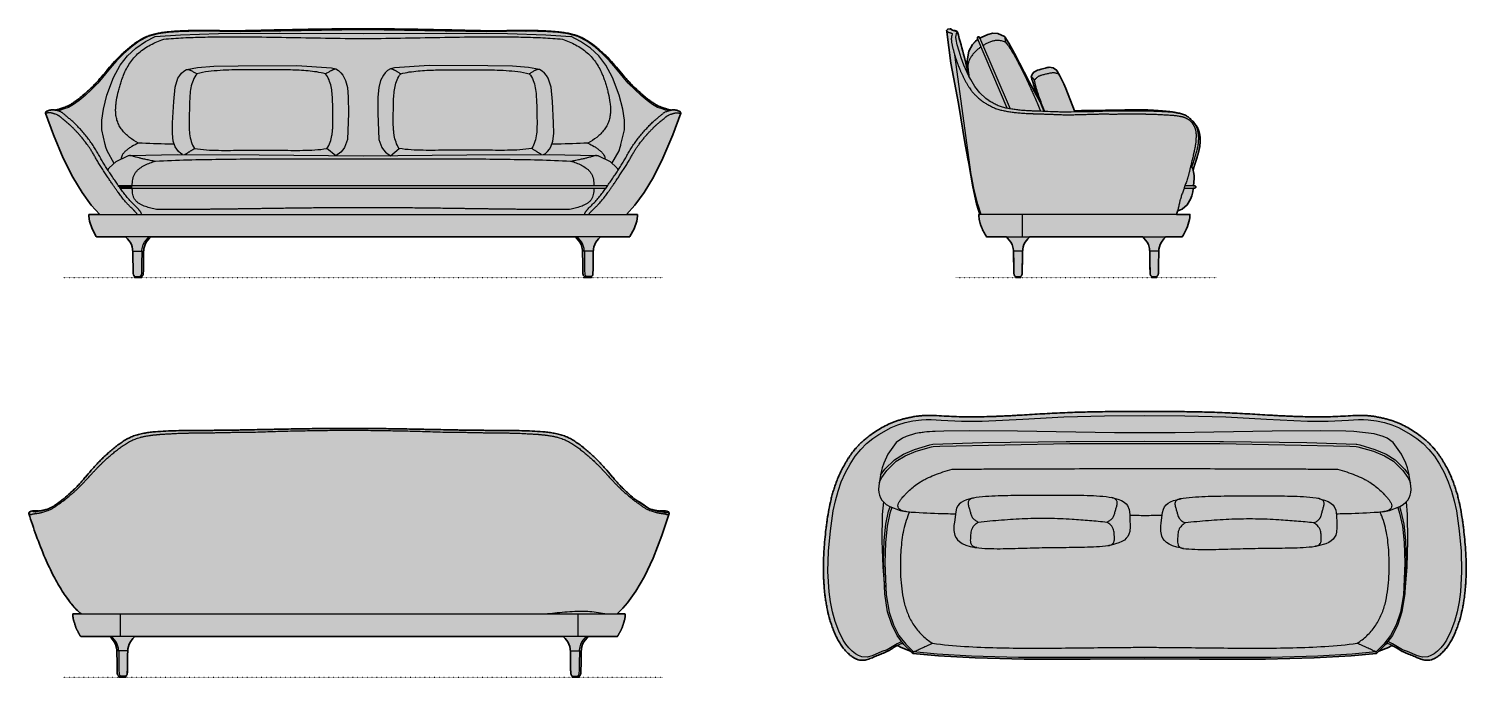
# Model space of a CAD drawing. Header units: millimetres. Extents: x -121 to 4952, y -1411 to 879.
import ezdxf

# ---------------------------------------------------------------- set-up
doc = ezdxf.new("R2010")
doc.units = ezdxf.units.MM
doc.linetypes.add('Dots', pattern=[1, 0, -1])
doc.layers.add('Blocks', color=7, linetype='Continuous')
doc.layers.add('Blocks$Fill', color=7, linetype='Continuous', true_color=0xffffff)
for name, color, linetype, lineweight, true_color in [('Blocks$Inner', 7, 'Continuous', 25, 0x007f00), ('Blocks$Outline', 7, 'Continuous', 35, 0xff3f3f), ('Groud', 7, 'Dots', 25, 0x243775)]:
    doc.layers.add(name, color=color, linetype=linetype, lineweight=lineweight, true_color=true_color)

# ---------------------------------------------------------------- blocks, each defined once
blk = doc.blocks.new('Favn Sofa Top')
at = {"layer": 'Blocks$Fill'}
blk.add_hatch(color=256, dxfattribs=at).paths.add_polyline_path([(93.9, -416), (92.3, -415.2), (90.7, -414.4), (89.3, -413.7), (87.9, -413), (86.5, -412.2), (85.1, -411.3), (82.3, -409.5), (79.4, -407.6), (76.6, -405.5), (73.7, -403.3), (70.9, -401), (68.1, -398.6), (65.2, -395.9), (62.4, -393.2), (59.6, -390.3), (56.8, -387.3), (54.1, -384.2), (51.4, -381), (48.8, -377.6), (46.2, -374.2), (43.6, -370.7), (41.2, -367.1), (38.7, -363.4), (36.4, -359.7), (34.1, -355.9), (31.9, -352.1), (29.7, -348.2), (27.6, -344.3), (23.7, -336.3), (20, -328.2), (16.4, -320), (13.1, -311.7), (10, -303.4), (7, -295), (4.2, -286.5), (1.6, -278), (-0.8, -269.4), (-3, -260.7), (-5.1, -252), (-7.1, -243.3), (-10.5, -225.8), (-13.4, -208.2), (-15.8, -190.4), (-17.7, -172.7), (-19.1, -154.9), (-20.2, -137), (-21, -119.1), (-21.3, -101.3), (-21.2, -83.5), (-20, -47.8), (-19, -29.9), (-16.2, 5.7), (-12.4, 41.2), (-7.6, 76.6), (-4.9, 94.3), (-1.9, 111.9), (1.6, 129.4), (5.5, 146.8), (10, 164.1), (15.1, 181.2), (20.7, 198.1), (23.7, 206.5), (26.8, 214.8), (31, 225.1), (35.4, 235.3), (40.1, 245.3), (45.1, 255.1), (50.3, 264.8), (55.7, 274.2), (61.1, 283.4), (66.7, 292.4), (72.4, 301), (75.4, 305.3), (78.4, 309.4), (81.5, 313.5), (84.7, 317.5), (91.2, 325.4), (97.7, 332.8), (104.3, 340), (111, 346.7), (114.4, 350), (117.9, 353.2), (123.5, 358.1), (129.2, 362.9), (135, 367.4), (140.7, 371.7), (152, 379.8), (163.1, 387.3), (174.1, 394.3), (185.2, 400.8), (190.8, 403.9), (196.5, 406.9), (202.2, 409.7), (208, 412.5), (213.9, 415.1), (219.8, 417.7), (225.8, 420.1), (231.9, 422.4), (238.1, 424.6), (244.4, 426.6), (250.8, 428.6), (257.3, 430.4), (270.7, 433.8), (284.4, 436.9), (298.4, 439.6), (305.6, 440.7), (313, 441.8), (320.5, 442.6), (328.3, 443.3), (336.2, 443.7), (344.3, 443.9), (352.6, 443.9), (361.1, 443.8), (448.9, 439.5), (484.4, 438.8), (519.9, 438.9), (608.9, 441.5), (875.3, 455.1), (1172.7, 457.9), (1350.6, 455.1), (1670.3, 439.6), (1706, 438.9), (1741.5, 438.8), (1777, 439.5), (1864.8, 443.8), (1873.3, 443.9), (1881.6, 443.9), (1889.7, 443.7), (1897.6, 443.3), (1905.4, 442.6), (1913, 441.8), (1920.3, 440.7), (1927.5, 439.6), (1941.5, 436.9), (1955.2, 433.8), (1968.6, 430.4), (1975.1, 428.6), (1981.5, 426.6), (1987.8, 424.6), (1994, 422.4), (2000.1, 420.1), (2006.1, 417.7), (2012.1, 415.1), (2017.9, 412.5), (2023.7, 409.7), (2029.4, 406.9), (2035.1, 403.9), (2040.7, 400.8), (2051.8, 394.3), (2062.8, 387.3), (2073.9, 379.8), (2085.2, 371.7), (2090.9, 367.4), (2096.7, 362.9), (2102.4, 358.1), (2105.3, 355.7), (2108.1, 353.2), (2111.5, 350), (2114.9, 346.7), (2121.6, 340), (2128.2, 332.8), (2134.8, 325.4), (2141.2, 317.5), (2144.4, 313.5), (2147.5, 309.4), (2150.5, 305.3), (2153.5, 301), (2159.2, 292.4), (2164.8, 283.4), (2170.2, 274.2), (2175.6, 264.8), (2180.8, 255.1), (2185.8, 245.3), (2190.5, 235.3), (2194.9, 225.1), (2199.1, 214.8), (2202.2, 206.5), (2205.2, 198.1), (2210.9, 181.2), (2215.9, 164.1), (2220.4, 146.8), (2224.3, 129.4), (2227.8, 111.9), (2230.8, 94.3), (2236, 58.9), (2238.3, 41.2), (2242.1, 5.7), (2244.9, -29.9), (2246.7, -65.6), (2247.2, -83.5), (2247.3, -101.3), (2246.9, -119.1), (2246.2, -137), (2245.1, -154.9), (2243.6, -172.7), (2241.7, -190.4), (2239.3, -208.2), (2236.4, -225.8), (2233, -243.3), (2231.1, -252), (2229, -260.7), (2226.7, -269.4), (2224.3, -278), (2221.7, -286.5), (2218.9, -295), (2215.9, -303.4), (2212.8, -311.7), (2209.5, -320), (2206, -328.2), (2202.2, -336.3), (2198.3, -344.3), (2196.2, -348.2), (2194, -352.1), (2191.8, -355.9), (2189.5, -359.7), (2187.2, -363.4), (2184.8, -367.1), (2182.3, -370.7), (2179.7, -374.2), (2177.2, -377.6), (2174.5, -381), (2171.8, -384.2), (2169.1, -387.3), (2166.3, -390.3), (2163.5, -393.2), (2160.7, -395.9), (2157.9, -398.6), (2155, -401), (2152.2, -403.3), (2149.3, -405.5), (2146.5, -407.6), (2143.7, -409.5), (2140.8, -411.3), (2139.4, -412.2), (2138, -413), (2136.6, -413.7), (2135.2, -414.4), (2133.9, -415.1), (2132.5, -415.7), (2131.1, -416.3), (2129.8, -416.9), (2128.5, -417.4), (2127.1, -417.9), (2125.8, -418.3), (2124.5, -418.7), (2123.2, -419.1), (2121.9, -419.4), (2120.6, -419.7), (2119.3, -419.9), (2118.1, -420.1), (2116.8, -420.3), (2115.6, -420.5), (2114.4, -420.6), (2113.2, -420.7), (2111.9, -420.7), (2110.7, -420.7), (2109.6, -420.7), (2108.4, -420.7), (2107.2, -420.7), (2106, -420.6), (2104.9, -420.5), (2103.7, -420.4), (2102.6, -420.2), (2100.3, -419.9), (2098.1, -419.5), (2095.8, -419.1), (2093.6, -418.5), (2091.4, -417.9), (2089.3, -417.3), (2087.1, -416.6), (2085, -415.9), (2082.8, -415.1), (2078.6, -413.4), (2057.4, -404.1), (2053, -402.3), (2039.4, -397.3), (2034.8, -395.6), (2032.5, -394.6), (2030.3, -393.6), (2028, -392.6), (2025.3, -391.2), (2023.4, -390.2), (2021.6, -389.2), (1996.5, -374.6), (1985.3, -368.3), (1973.2, -375.7), (1939.3, -389), (1934.5, -393.8), (1931.2, -396.5), (1841.1, -405.2), (1711, -412.5), (1538.7, -416.7), (687.2, -416.7), (514.9, -412.5), (384.8, -405.2), (294.7, -396.5), (291.4, -393.8), (286.6, -389), (252.7, -375.7), (240.4, -368.2), (236.3, -370.2), (230.8, -373.4), (217.5, -381.8), (213, -384.5), (210.8, -385.8), (208.5, -387.1), (200.6, -391.2), (200.1, -391.5), (197.9, -392.6), (195.6, -393.6), (193.4, -394.6), (191.1, -395.6), (186.5, -397.3), (172.9, -402.3), (168.5, -404.1), (147.3, -413.4), (143.1, -415.1), (140.9, -415.9), (138.8, -416.6), (136.6, -417.3), (134.5, -417.9), (132.3, -418.5), (130.1, -419.1), (127.9, -419.5), (125.6, -419.9), (123.3, -420.2), (122.2, -420.4), (121, -420.5), (119.9, -420.6), (118.7, -420.7), (117.5, -420.7), (116.4, -420.7), (115.2, -420.7), (114, -420.7), (112.8, -420.7), (111.5, -420.6), (110.3, -420.5), (109.1, -420.3), (107.8, -420.1), (106.6, -419.9), (105.3, -419.7), (104, -419.4), (102.7, -419.1), (101.4, -418.7), (100.1, -418.3), (98.8, -417.9), (97.5, -417.4), (96.1, -416.9), (95.1, -416.5), (94.1, -416)], flags=0)
at = {"layer": 'Blocks$Inner'}
for p, q in [((506.1, 151.6), (511.1, 152.5)), ((998.9, 152.7), (994.1, 153.6)), ((1236.1, 148.8), (1241.1, 149.7)), ((1728.9, 149.9), (1724.1, 150.7)), ((520, -23.1), (516.6, -22.6)), ((982.6, -15.7), (984.7, -15.4)), ((1250, -25.9), (1246.6, -25.5)), ((1712.6, -18.6), (1714.7, -18.3)), ((208.5, -387.1), (200.6, -391.2)), ((294.7, -396.5), (297, -390.7)), ((1931.2, -396.5), (1928.9, -390.7)), ((89, -413.8), (94.1, -416))]:
    blk.add_line(p, q, dxfattribs=at)
for points in [[(255.2, -354.9), (239, -362.7), (221.3, -373.5), (203.9, -383.4), (185.5, -390.3), (151.1, -404.9), (133.4, -409.5), (113.8, -408.4), (103, -404.4), (91.6, -397.7), (80.1, -388.6), (68.8, -377.3), (58.2, -363.9), (48.6, -349.3), (32.7, -317.5), (20.3, -284.1), (10.8, -249.7), (3.9, -214.6), (-0.9, -179.1), (-5.2, -107.5), (-3.2, -35.8), (3.2, 35.8), (13.6, 106.8), (20.9, 141.8), (30.3, 176.2), (42, 209.7), (56.2, 241.9), (72.8, 272.1), (90.5, 299.5), (110.3, 323.8), (131, 344.5), (152.8, 362), (174, 376.9), (217.4, 401.2), (241.3, 410.7), (267.2, 418.3), (294.9, 424.4), (325, 428.5), (341.5, 429.2), (358.6, 429), (394.2, 427.2), (466.4, 423.9), (538.8, 424), (683.1, 430.4), (827.1, 438.5), (971.2, 442.4), (1113, 443.3), (1254.7, 442.4), (1398.8, 438.5), (1542.8, 430.4), (1687.2, 424), (1759.5, 423.9), (1831.8, 427.2), (1867.3, 429), (1884.5, 429.2), (1900.9, 428.5), (1931, 424.4), (1958.7, 418.3), (1984.6, 410.7), (2008.5, 401.2), (2051.9, 376.9), (2073.1, 362), (2094.9, 344.5), (2115.6, 323.8), (2135.4, 299.5), (2153.2, 272.1), (2169.7, 241.9), (2183.9, 209.7), (2195.6, 176.2), (2205.1, 141.8), (2212.4, 106.8), (2222.7, 35.8), (2229.1, -35.8), (2231.1, -107.5), (2226.8, -179.1), (2222, -214.6), (2215.1, -249.7), (2205.6, -284.1), (2193.2, -317.5), (2177.4, -349.3), (2167.7, -363.9), (2157.1, -377.3), (2145.8, -388.6), (2134.3, -397.7), (2122.9, -404.4), (2112.1, -408.4), (2092.5, -409.5), (2074.8, -404.9), (2040.4, -390.3), (2022, -383.4), (2004.6, -373.5), (1987, -362.7), (1970.7, -354.9)], [(304.2, 379.5), (271.3, 369.6), (257.9, 363.5), (236.1, 348.3), (206.7, 307), (192.1, 274.9), (186.3, 258.3), (183.8, 249.6), (181.5, 240), (176.2, 210.5), (174, 194.7), (173.4, 182.1), (174.1, 171.5), (176.2, 162.1), (179.7, 153.3), (184.8, 144.9), (191.6, 137.1), (200.7, 129.5), (212.7, 122.2), (249.4, 108.4), (267.9, 104.4)], [(1953.1, 103.5), (1976.5, 108.4), (2013.3, 122.2), (2025.2, 129.5), (2034.3, 137.1), (2041.1, 144.9), (2046.2, 153.3), (2049.7, 162.1), (2051.8, 171.5), (2052.5, 182.1), (2051.9, 194.7), (2049.7, 210.5), (2044.4, 240), (2042.1, 249.6), (2039.6, 258.3), (2033.8, 274.9), (2019.2, 307), (1989.8, 348.3), (1968, 363.5), (1954.6, 369.6), (1922.3, 379.4), (1851.2, 387.3), (1822.6, 388.3), (1732.5, 389.4), (1562.5, 387.8), (1219.9, 382.3), (1113, 382.8), (1006, 382.3), (663.4, 387.8), (493.4, 389.4), (403.4, 388.3), (373.3, 387.2)], [(175.6, 205.9), (184.7, 225.1), (202.2, 249.2), (235.2, 281.8), (266.7, 301.1), (306.4, 317.5), (360.7, 333), (366.3, 334.3), (389.8, 335.3), (848.7, 344.2), (1113, 344.7), (1377.2, 344.2), (1836.1, 335.3), (1859.3, 334.4), (1865.2, 333), (1919.5, 317.5), (1959.2, 301.1), (1990.7, 281.8), (2023.8, 249.2), (2041.2, 225.1), (2050.4, 205.9)], [(180.2, 232.5), (196, 254.3), (229.7, 287.6), (261.5, 307.4), (300.8, 324.1), (354.6, 339.8), (364.7, 342.1), (540.6, 347.8), (835, 352.1), (848.7, 352.2), (1113, 352.8), (1377.2, 352.2), (1390.9, 352.1), (1685.3, 347.8), (1859.2, 342.4), (1860.4, 342.3), (1861.3, 342.1), (1871.3, 339.8), (1925.1, 324.1), (1964.5, 307.4), (1996.2, 287.6), (2029.9, 254.3), (2045.7, 232.5)], [(999.7, 152.6), (1017.5, 148), (1030.4, 142.9), (1039.9, 137.4), (1046.8, 131.5), (1051.7, 125.3), (1057.5, 111.6), (1059.7, 93.7), (1060.6, 67.9), (1061, 60.7), (1061.1, 56), (1061.1, 51.4), (1059.6, 33.9), (1056.9, 24.4), (1052.9, 16.6), (1047.6, 9.9), (1040.8, 3.9), (1032.3, -1.5), (1021.7, -6.3), (994.7, -13.7), (985.5, -15.3)], [(190.3, 138.5), (186.6, 93.6), (185.5, 1.4), (188.2, -90.7), (194.2, -162.1)], [(2011.6, 121.7), (2017, 106), (2026.6, 59.8), (2032.7, 2.5), (2035, -71.4), (2030.9, -186.2), (2020.6, -249.4), (2006, -294.7), (1986.7, -332.9), (1962.9, -365.6), (1934.5, -393.8), (1931.2, -396.5), (1841.1, -405.2), (1711, -412.5), (1538.7, -416.7), (1305.9, -417.1), (1113, -416.1), (920, -417.1), (687.2, -416.7), (514.9, -412.5), (384.8, -405.2), (294.7, -396.5), (291.4, -393.8), (263, -365.6), (239.2, -332.9), (219.9, -294.7), (205.3, -249.4), (195, -186.2), (190.9, -71.4), (193.2, 2.5), (199.3, 59.8), (208.9, 106), (214.3, 121.6)], [(220.5, 119.3), (213.6, 99.2), (204, 53), (198, -4.6), (195.7, -78.4), (200.4, -189.8), (211, -251.2), (225.8, -295.4), (245.4, -332.7), (269.4, -364.4), (297, -390.7)], [(505.3, 151.5), (484.3, 145.9), (473.5, 141.4), (464.9, 136.3), (458.2, 130.7), (452.8, 124.2), (448.7, 115.9), (445.5, 103.4), (441, 67.2), (439.5, 55.5), (439.2, 49.4), (439.4, 37.8), (443.1, 19.9), (447, 12), (452.4, 4.8), (459.5, -1.9), (468.9, -8.1), (481.1, -13.8), (496.3, -18.6), (515.4, -22.5)], [(1245.4, -25.3), (1226.3, -21.5), (1211.1, -16.6), (1198.9, -11), (1189.5, -4.8), (1182.4, 1.9), (1177, 9.2), (1173.1, 17.1), (1169.4, 35), (1169.2, 46.6), (1169.5, 52.7), (1171, 64.4), (1175.5, 100.5), (1178.7, 113), (1182.8, 121.3), (1188.2, 127.9), (1194.9, 133.5), (1203.5, 138.5), (1214.3, 143), (1235.3, 148.6)], [(1729.7, 149.7), (1747.5, 145.1), (1760.4, 140.1), (1769.9, 134.5), (1776.8, 128.7), (1781.7, 122.5), (1787.5, 108.8), (1789.7, 90.8), (1790.6, 65.1), (1791, 57.8), (1791.1, 53.2), (1791.1, 48.6), (1789.6, 31.1), (1786.9, 21.6), (1782.9, 13.8), (1777.6, 7), (1770.8, 1), (1762.3, -4.3), (1751.7, -9.1), (1724.7, -16.6), (1715.5, -18.2)], [(2005.6, 118.6), (2012.3, 99.2), (2021.9, 53), (2028, -4.6), (2030.2, -78.4), (2025.6, -189.8), (2014.9, -251.2), (2000.1, -295.4), (1980.5, -332.7), (1956.5, -364.4), (1928.9, -390.7)], [(2035.6, 138.7), (2039.3, 93.6), (2040.4, 1.4), (2037.8, -90.7), (2031.7, -162.1)], [(240.4, -368.2), (252.7, -375.7), (286.6, -389)], [(1928.8, -390.7), (1845.3, -399.2), (1724.1, -406.3), (1558.3, -410.6), (1331.8, -411.4), (1113, -410.5), (894.1, -411.4), (667.6, -410.6), (501.8, -406.3), (380.6, -399.2), (297.1, -390.7)], [(1985.5, -368.2), (1973.2, -375.7), (1939.3, -389)]]:
    blk.add_lwpolyline(points, dxfattribs=at)
for points, knots in [([(117.9, 353.2), (121.6, 356.6), (129.2, 363), (144.6, 374.8), (163.1, 387.6), (185.1, 401.1), (204, 410.8), (219.7, 417.7), (231.9, 422.5), (244.4, 426.7), (257.2, 430.5), (270.6, 433.9), (284.4, 437), (298.3, 439.6), (310.4, 441.5), (320.5, 442.7), (328.3, 443.3), (336.2, 443.7), (346.9, 444), (361.1, 443.8), (384.1, 442.8), (413.4, 441.1), (448.9, 439.4), (484.4, 438.7), (519.9, 438.8), (549.6, 439.4), (573.4, 440.1), (591.2, 440.7), (608.9, 441.5), (626.6, 442.3), (644.3, 443.2), (668.1, 444.6), (697.7, 446.4), (733.3, 448.5), (768.7, 450.5), (804.2, 452.4), (839.7, 454), (875.3, 455.2), (910.9, 456.1), (946.5, 456.8), (982, 457.3), (1017.6, 457.7), (1053.2, 457.9), (1085, 458), (1104.9, 458), (1113, 458)], [9.8632334, 9.8632334, 9.8632334, 9.8632334, 9.8698124, 9.8763913, 9.8895492, 9.9027071, 9.915865, 9.922444, 9.9290229, 9.9356019, 9.9421808, 9.9487597, 9.9553387, 9.9619176, 9.9684966, 9.9717861, 9.9750755, 9.978365, 9.9816545, 9.9882334, 9.9948124, 10.0079703, 10.0211282, 10.0342861, 10.047444, 10.0606019, 10.0671808, 10.0737597, 10.0803387, 10.0869176, 10.0934966, 10.1000755, 10.1132334, 10.1263913, 10.1395492, 10.1527071, 10.165865, 10.1790229, 10.1921808, 10.2053387, 10.2184966, 10.2316545, 10.2448124, 10.2579703, 10.2669065, 10.2669065, 10.2669065, 10.2669065]), ([(1113, 458), (1121, 458), (1140.9, 458), (1172.7, 457.9), (1208.3, 457.7), (1243.9, 457.3), (1279.4, 456.8), (1315, 456.1), (1350.6, 455.2), (1386.2, 454), (1421.7, 452.4), (1457.2, 450.5), (1492.7, 448.5), (1528.2, 446.4), (1557.9, 444.6), (1581.7, 443.2), (1599.3, 442.3), (1617, 441.5), (1634.7, 440.7), (1652.5, 440.1), (1676.3, 439.4), (1706, 438.8), (1741.5, 438.7), (1777, 439.4), (1812.5, 441.1), (1841.8, 442.8), (1864.9, 443.8), (1879, 444), (1889.7, 443.7), (1897.6, 443.3), (1905.4, 442.7), (1915.5, 441.5), (1927.7, 439.6), (1941.5, 437), (1955.3, 433.9), (1968.7, 430.5), (1981.5, 426.7), (1994, 422.5), (2006.2, 417.7), (2021.9, 410.8), (2040.8, 401.1), (2062.8, 387.6), (2081.3, 374.8), (2096.7, 363), (2104.4, 356.6), (2108.1, 353.2)], [10.2669065, 10.2669065, 10.2669065, 10.2669065, 10.2758427, 10.2890005, 10.3021584, 10.3153163, 10.3284742, 10.3416321, 10.35479, 10.3679479, 10.3811058, 10.3942637, 10.4074216, 10.4205795, 10.4337374, 10.4403163, 10.4468953, 10.4534742, 10.4600532, 10.4666321, 10.4732111, 10.486369, 10.4995269, 10.5126848, 10.5258427, 10.5390005, 10.5455795, 10.5521584, 10.5554479, 10.5587374, 10.5620269, 10.5653163, 10.5718953, 10.5784742, 10.5850532, 10.5916321, 10.5982111, 10.60479, 10.611369, 10.6179479, 10.6311058, 10.6442637, 10.6574216, 10.6640005, 10.6705795, 10.6705795, 10.6705795, 10.6705795]), ([(373.3, 387.2), (359.5, 386.8), (346.8, 386), (335.1, 384.6), (332.6, 384.3), (322.7, 383.1), (313.7, 381.5), (304.2, 379.5)], [31, 31, 31, 31, 31.1034793, 31.1034793, 31.1034793, 31.1260325, 31.1926991, 31.1926991, 31.1926991, 31.1926991]), ([(200.6, -391.2), (200.4, -391.3), (197.3, -392.9), (191.1, -395.7), (181.9, -399), (172.8, -402.2), (164.1, -405.9), (155.7, -409.8), (144.5, -414.7), (133.2, -418.7), (121.1, -420.7), (111.6, -420.9), (103.2, -419.5), (96.1, -417), (88.9, -413.7), (79.4, -408), (69.9, -400.4), (62.4, -393.3), (56.8, -387.4), (51.4, -381), (44.4, -372), (36.2, -359.8), (27.5, -344.4), (19.8, -328.3), (13, -311.8), (6.9, -295), (-0.3, -272.3), (-6, -249.2), (-10.6, -225.8), (-13.5, -208.2), (-15.9, -190.5), (-17.8, -172.7), (-19.2, -154.9), (-20.3, -137.1), (-21.1, -119.1), (-21.4, -101.3), (-21.3, -83.6), (-20.8, -65.6), (-20, -47.8), (-18.7, -24), (-16.4, 5.7), (-13.2, 35.3), (-10.1, 59), (-6.8, 82.5), (-2.2, 111.9), (4, 141.1), (9.9, 164.1), (15, 181.3), (20.6, 198.2), (27.3, 216.3), (35.2, 235.4), (44.9, 255.3), (53.9, 271.2), (61.1, 283.5), (66.7, 292.4), (72.4, 301.1), (80.4, 312.3), (88.9, 322.9), (97.7, 332.9), (106.5, 342.4), (113.2, 349), (117.9, 353.2)], [9.0052618, 9.0052618, 9.0052618, 9.0052618, 9.0060906, 9.0203763, 9.034662, 9.0489477, 9.0632334, 9.0775191, 9.0918049, 9.1203763, 9.134662, 9.1489477, 9.1632334, 9.1703763, 9.1775191, 9.1918049, 9.2060906, 9.2132334, 9.2203763, 9.2275191, 9.234662, 9.2489477, 9.2632334, 9.2775191, 9.2918049, 9.3060906, 9.3203763, 9.3489477, 9.3632334, 9.3775191, 9.3918049, 9.4060906, 9.4203763, 9.434662, 9.4489477, 9.4632334, 9.4775191, 9.4918049, 9.5060906, 9.5203763, 9.5489477, 9.5775191, 9.5918049, 9.6060906, 9.634662, 9.6632334, 9.6775191, 9.6918049, 9.7060906, 9.7203763, 9.7382334, 9.7560906, 9.7739477, 9.7828763, 9.7918049, 9.8007334, 9.809662, 9.8275191, 9.8364477, 9.8453763, 9.8632334, 9.8632334, 9.8632334, 9.8632334]), ([(2108.1, 353.2), (2112.7, 349), (2119.4, 342.4), (2128.2, 332.9), (2137, 322.9), (2145.5, 312.3), (2153.5, 301.1), (2159.3, 292.4), (2164.8, 283.5), (2172.1, 271.2), (2181, 255.3), (2190.7, 235.4), (2198.6, 216.3), (2205.3, 198.2), (2211, 181.3), (2216, 164.1), (2221.9, 141.1), (2228.1, 111.9), (2232.8, 82.5), (2236, 59), (2239.1, 35.3), (2242.3, 5.7), (2244.6, -24), (2245.9, -47.8), (2246.7, -65.6), (2247.2, -83.6), (2247.3, -101.3), (2247, -119.1), (2246.2, -137.1), (2245.1, -154.9), (2243.7, -172.7), (2241.8, -190.5), (2239.4, -208.2), (2236.5, -225.8), (2231.9, -249.2), (2226.2, -272.3), (2219, -295), (2212.9, -311.8), (2206.1, -328.3), (2198.5, -344.4), (2189.7, -359.8), (2181.5, -372), (2174.6, -381), (2169.1, -387.4), (2163.5, -393.3), (2156, -400.4), (2146.5, -408), (2137, -413.7), (2129.8, -417), (2122.7, -419.5), (2114.3, -420.9), (2104.8, -420.7), (2092.8, -418.7), (2081.4, -414.7), (2070.2, -409.8), (2061.8, -405.9), (2053.1, -402.2), (2044, -399), (2034.8, -395.7), (2028.6, -392.9), (2025.5, -391.3), (2025.3, -391.2), (2024.1, -390.6), (2022.8, -389.9), (2021.6, -389.2)], [10.6705795, 10.6705795, 10.6705795, 10.6705795, 10.6884366, 10.6973652, 10.7062938, 10.7241509, 10.7330795, 10.7420081, 10.7509366, 10.7598652, 10.7777224, 10.7955795, 10.8134366, 10.8277224, 10.8420081, 10.8562938, 10.8705795, 10.8991509, 10.9277224, 10.9420081, 10.9562938, 10.9848652, 11.0134366, 11.0277224, 11.0420081, 11.0562938, 11.0705795, 11.0848652, 11.0991509, 11.1134366, 11.1277224, 11.1420081, 11.1562938, 11.1705795, 11.1848652, 11.2134366, 11.2277224, 11.2420081, 11.2562938, 11.2705795, 11.2848652, 11.2991509, 11.3062938, 11.3134366, 11.3205795, 11.3277224, 11.3420081, 11.3562938, 11.3634366, 11.3705795, 11.3848652, 11.3991509, 11.4134366, 11.4420081, 11.4562938, 11.4705795, 11.4848652, 11.4991509, 11.5134366, 11.5277224, 11.5285511, 11.5285511, 11.5285511, 11.5345892, 11.5345892, 11.5345892, 11.5345892]), ([(303.8, 100.7), (296.6, 100.9), (282.6, 101.8), (264.6, 104.7), (253.1, 108.7), (246.7, 112.9), (242.6, 117.7), (240.9, 124.6), (243.6, 133.6), (249.2, 142.9), (255.8, 151.5), (262.5, 159.3), (271.1, 168.6), (282.7, 180.3), (299, 194.4), (315.3, 205.8), (330.4, 214.7), (346.9, 223.3), (369.7, 233.4), (400.1, 244.4), (421.7, 251), (432.9, 254)], [0, 0, 0, 0, 0.050926, 0.101852, 0.152778, 0.178241, 0.203704, 0.25463, 0.305556, 0.356481, 0.407407, 0.444444, 0.481481, 0.555556, 0.62963, 0.703704, 0.740741, 0.777778, 0.851852, 0.925926, 1, 1, 1, 1]), ([(432.9, 254), (455.8, 254.2), (501.8, 254.5), (571, 254.8), (640.2, 255.1), (732.6, 255.4), (848, 255.8), (982.5, 256.1), (1070.8, 256.3), (1113, 256.4)], [1, 1, 1, 1, 1.05, 1.1, 1.15, 1.2, 1.3, 1.4, 1.4913323, 1.4913323, 1.4913323, 1.4913323]), ([(1113, 256.4), (1155.1, 256.3), (1243.4, 256.1), (1377.9, 255.8), (1493.4, 255.4), (1585.7, 255.1), (1654.9, 254.8), (1724.1, 254.5), (1770.1, 254.2), (1793.1, 254)], [1.4913323, 1.4913323, 1.4913323, 1.4913323, 1.5826646, 1.6826646, 1.7826646, 1.8326646, 1.8826646, 1.9326646, 1.9826646, 1.9826646, 1.9826646, 1.9826646]), ([(1793.1, 254), (1804.2, 251), (1825.9, 244.4), (1856.2, 233.4), (1879.1, 223.3), (1895.5, 214.7), (1910.6, 205.8), (1927, 194.4), (1943.3, 180.3), (1954.9, 168.6), (1963.4, 159.3), (1970.1, 151.5), (1976.7, 142.9), (1982.3, 133.6), (1985, 124.6), (1983.4, 117.7), (1979.2, 112.9), (1972.9, 108.7), (1961.3, 104.7), (1943.3, 101.8), (1929.3, 100.9), (1922.1, 100.7)], [1.9826646, 1.9826646, 1.9826646, 1.9826646, 2.0567386, 2.1308127, 2.2048868, 2.2419238, 2.2789609, 2.3530349, 2.427109, 2.5011831, 2.5382201, 2.5752572, 2.6261831, 2.677109, 2.7280349, 2.7789609, 2.8044238, 2.8298868, 2.8808127, 2.9317386, 2.9826646, 2.9826646, 2.9826646, 2.9826646]), ([(979.3, 67.4), (983, 69), (988.3, 71.7), (994.9, 76.7), (998.6, 80.5), (1001.1, 84), (1003.2, 87.7), (1005.3, 92.7), (1007, 98.8), (1008.5, 104.8), (1010.1, 111.1), (1012, 117.3), (1013.8, 123.3), (1015.1, 128.4), (1015.7, 132.5), (1015.9, 135.6), (1015.6, 138.5), (1014.6, 142.1), (1012.1, 146), (1007.9, 149.2), (1003.2, 151.5), (999.8, 152.5), (998.1, 152.8)], [1, 1, 1, 1, 1.111111, 1.166667, 1.222222, 1.25, 1.277778, 1.333333, 1.388889, 1.444444, 1.5, 1.555556, 1.611111, 1.666667, 1.694444, 1.722222, 1.75, 1.777778, 1.833333, 1.888889, 1.944444, 2, 2, 2, 2]), ([(282.4, 102.3), (280.5, 98.2), (274, 83.2), (265.3, 56.4), (258, 21.7), (253.4, -13.4), (250.8, -51.5), (250.1, -92.4), (251.5, -136), (255.9, -179.4), (264.2, -222.3), (278.3, -263.7), (299.6, -302), (328.2, -335.2), (351.4, -352.9), (363.7, -360.5)], [-0.7972947, -0.7972947, -0.7972947, -0.7972947, -0.7758621, -0.7198276, -0.6637931, -0.6077586, -0.5517241, -0.4827586, -0.4137931, -0.3448276, -0.2758621, -0.2068966, -0.137931, -0.0689655, 0, 0, 0, 0]), ([(506.9, 151.8), (505.2, 151.4), (501.9, 150.4), (497.2, 148.3), (493.1, 145.2), (490.6, 141.5), (489.5, 138), (489.2, 135.2), (489.3, 132.2), (489.9, 128.1), (491.2, 122.7), (493.2, 116.2), (495, 110.2), (496.6, 104.3), (498.1, 98.2), (499.9, 92.3), (501.9, 87.3), (504.1, 83.7), (506.6, 80.3), (510.3, 76.5), (516.8, 71.6), (522.1, 69), (525.7, 67.4)], [0, 0, 0, 0, 0.055556, 0.111111, 0.166667, 0.222222, 0.25, 0.277778, 0.305556, 0.333333, 0.388889, 0.444444, 0.5, 0.555556, 0.611111, 0.666667, 0.722222, 0.75, 0.777778, 0.833333, 0.888889, 1, 1, 1, 1]), ([(1236.9, 148.9), (1235.2, 148.6), (1231.9, 147.6), (1227.2, 145.5), (1223.1, 142.3), (1220.6, 138.6), (1219.5, 135.2), (1219.2, 132.3), (1219.3, 129.4), (1219.9, 125.2), (1221.2, 119.8), (1223.2, 113.4), (1225, 107.4), (1226.6, 101.4), (1228.1, 95.4), (1229.9, 89.4), (1231.9, 84.5), (1234.1, 80.8), (1236.6, 77.5), (1240.3, 73.7), (1246.8, 68.8), (1252.1, 66.1), (1255.7, 64.6)], [2, 2, 2, 2, 2.055556, 2.111111, 2.166667, 2.222222, 2.25, 2.277778, 2.305556, 2.333333, 2.388889, 2.444444, 2.5, 2.555556, 2.611111, 2.666667, 2.722222, 2.75, 2.777778, 2.833333, 2.888889, 3, 3, 3, 3]), ([(1709.3, 64.6), (1713, 66.1), (1718.3, 68.8), (1724.9, 73.9), (1728.6, 77.7), (1731.1, 81.2), (1733.2, 84.9), (1735.3, 89.9), (1737, 95.9), (1738.5, 102), (1740.1, 108.2), (1742, 114.4), (1743.8, 120.5), (1745.1, 125.6), (1745.7, 129.7), (1745.9, 132.7), (1745.6, 135.7), (1744.6, 139.3), (1742.1, 143.1), (1737.9, 146.4), (1733.2, 148.6), (1729.8, 149.6), (1728.1, 150)], [0, 0, 0, 0, 0.111111, 0.166667, 0.222222, 0.25, 0.277778, 0.333333, 0.388889, 0.444444, 0.5, 0.555556, 0.611111, 0.666667, 0.694444, 0.722222, 0.75, 0.777778, 0.833333, 0.888889, 0.944444, 1, 1, 1, 1]), ([(1862.2, -360.5), (1874.5, -352.9), (1897.7, -335.2), (1926.3, -302), (1947.6, -263.7), (1961.7, -222.3), (1970, -179.4), (1974.4, -136), (1975.8, -92.4), (1975.1, -51.5), (1972.5, -13.4), (1967.9, 21.7), (1960.6, 56.4), (1951.9, 83.2), (1945.4, 98.2), (1943.6, 102.3)], [1.0110446, 1.0110446, 1.0110446, 1.0110446, 1.0800101, 1.1489756, 1.2179411, 1.2869067, 1.3558722, 1.4248377, 1.4938032, 1.5627687, 1.6188032, 1.6748377, 1.7308722, 1.7869067, 1.8083393, 1.8083393, 1.8083393, 1.8083393]), ([(444.5, 95.3), (433.2, 95.6), (386.2, 96.6), (339.3, 98.4), (303.8, 100.7)], [-0.08787512, -0.08787512, -0.08787512, -0.08787512, -0.06666667, 0, 0, 0, 0]), ([(525.7, 67.4), (539, 68.8), (566.3, 71.5), (607.5, 75), (648.9, 77.8), (690.3, 80), (731.8, 81.2), (773.2, 81.2), (814.7, 80), (852.7, 78), (887.2, 75.7), (918.1, 73.3), (949, 70.5), (969.3, 68.5), (979.3, 67.4)], [0, 0, 0, 0, 0.090909, 0.181818, 0.272727, 0.363636, 0.454545, 0.545455, 0.636364, 0.727273, 0.795455, 0.863636, 0.931818, 1, 1, 1, 1]), ([(984.3, -15.5), (989.4, -14.6), (996.9, -11.8), (1001.9, -6.9), (1004, -2.4), (1005.3, 2.3), (1005.7, 7), (1005.7, 12.1), (1005.6, 15.9), (1005.4, 19.8), (1005.1, 24.9), (1004.8, 31.3), (1003.3, 39.3), (1000, 47.9), (992.8, 57.4), (984.6, 64.1), (979.3, 67.4)], [0, 0, 0, 0, 0.090909, 0.181818, 0.227273, 0.272727, 0.363636, 0.409091, 0.454545, 0.5, 0.545455, 0.636364, 0.727273, 0.818182, 0.909091, 1, 1, 1, 1]), ([(1113, 90.6), (1133.3, 91.1), (1153.8, 91.6), (1174.3, 92), (1174.4, 92)], [0.50483109, 0.50483109, 0.50483109, 0.50483109, 0.5429955, 0.54319266, 0.54319266, 0.54319266, 0.54319266]), ([(1709.3, 64.6), (1699.3, 65.6), (1679, 67.7), (1648.1, 70.4), (1617.2, 72.8), (1582.7, 75.2), (1544.7, 77.1), (1503.2, 78.3), (1461.8, 78.3), (1420.3, 77.1), (1378.9, 75), (1337.5, 72.1), (1296.3, 68.7), (1269, 66), (1255.7, 64.6)], [1, 1, 1, 1, 1.068182, 1.136364, 1.204545, 1.272727, 1.363636, 1.454545, 1.545455, 1.636364, 1.727273, 1.818182, 1.909091, 2, 2, 2, 2]), ([(1714.3, -18.3), (1719.4, -17.5), (1726.9, -14.7), (1731.9, -9.7), (1734, -5.3), (1735.3, -0.6), (1735.7, 4.2), (1735.7, 9.2), (1735.6, 13.1), (1735.4, 16.9), (1735.1, 22), (1734.8, 28.5), (1733.3, 36.5), (1730, 45.1), (1722.8, 54.5), (1714.6, 61.3), (1709.3, 64.6)], [0, 0, 0, 0, 0.090909, 0.181818, 0.227273, 0.272727, 0.363636, 0.409091, 0.454545, 0.5, 0.545455, 0.636364, 0.727273, 0.818182, 0.909091, 1, 1, 1, 1]), ([(1922.1, 100.7), (1886.6, 98.4), (1842.3, 96.7), (1797.9, 95.7), (1789.1, 95.5)], [2.98266457, 2.98266457, 2.98266457, 2.98266457, 3.04933123, 3.06572356, 3.06572356, 3.06572356, 3.06572356]), ([(236.3, -370.2), (232.1, -372.7), (229.9, -373.9), (226.4, -376.2), (221.9, -379), (217.5, -381.8), (213, -384.6), (210.1, -386.3), (208.5, -387.1), (208.5, -387.1)], [0.084156, 0.084156, 0.084156, 0.084156, 0.08497974, 0.08696387, 0.08894799, 0.09093212, 0.09291625, 0.09490037, 0.0949297, 0.0949297, 0.0949297, 0.0949297]), ([(259.6, -360.9), (259.5, -360.9), (259.4, -360.9), (259.4, -360.9), (257.9, -361.4), (253, -362.9), (245.2, -365.9), (239.1, -368.8), (236.3, -370.2)], [0.05106656, 0.05106656, 0.05106656, 0.05106656, 0.05141569, 0.05141569, 0.05141569, 0.05714286, 0.07142857, 0.084156, 0.084156, 0.084156, 0.084156]), ([(297, -390.7), (297.2, -390.8), (297.7, -390.7), (299.5, -390), (302, -388.9), (306.3, -387), (312.9, -383.9), (320.5, -380.3), (328.6, -376.5), (337.1, -372.6), (345.8, -368.6), (354.7, -364.5), (360.7, -361.8), (363.7, -360.5)], [10, 10, 10, 10, 10.0384615, 10.0576923, 10.0769231, 10.1153846, 10.1538462, 10.1923077, 10.2307692, 10.2692308, 10.3076923, 10.3461538, 10.3846154, 10.3846154, 10.3846154, 10.3846154]), ([(363.7, -360.5), (401.3, -365.9), (477.1, -372.5), (591.1, -377), (705.3, -378.2), (819.4, -377.6), (933.5, -376.3), (1031.4, -375.2), (1091.2, -374.9), (1113, -374.8)], [0, 0, 0, 0, 0.0769231, 0.1538462, 0.2307692, 0.3076923, 0.3846154, 0.4615385, 0.5055223, 0.5055223, 0.5055223, 0.5055223]), ([(1113, -374.8), (1134.7, -374.9), (1194.5, -375.2), (1292.4, -376.3), (1406.5, -377.6), (1520.7, -378.2), (1634.8, -377), (1748.8, -372.5), (1824.6, -365.9), (1862.2, -360.5)], [0.5055223, 0.5055223, 0.5055223, 0.5055223, 0.5495061, 0.6264292, 0.7033523, 0.7802754, 0.8571984, 0.9341215, 1.0110446, 1.0110446, 1.0110446, 1.0110446]), ([(1928.9, -390.7), (1928.8, -390.8), (1928.2, -390.7), (1926.4, -390), (1923.9, -388.9), (1919.7, -387), (1913, -383.9), (1905.4, -380.3), (1897.3, -376.5), (1888.8, -372.6), (1880.1, -368.6), (1871.2, -364.5), (1865.2, -361.8), (1862.2, -360.5)], [10, 10, 10, 10, 10.0384615, 10.0576923, 10.0769231, 10.1153846, 10.1538462, 10.1923077, 10.2307692, 10.2692308, 10.3076923, 10.3461538, 10.3846154, 10.3846154, 10.3846154, 10.3846154]), ([(2021.6, -389.2), (1986.8, -368.8), (1980.7, -365.9), (1972.9, -362.9), (1968, -361.4), (1966.6, -360.9), (1966.5, -360.9), (1966.4, -360.9), (1966.3, -360.9)], [11.53458922, 11.53458922, 11.53458922, 11.53458922, 11.54731665, 11.56160236, 11.56732952, 11.56732952, 11.56732952, 11.56767866, 11.56767866, 11.56767866, 11.56767866])]:
    blk.add_open_spline(points, degree=3, knots=knots, dxfattribs=at)
for points in [[(998.1, 152.8), (983.7, 155.5), (954, 158.5), (909.3, 160.7), (864.5, 161.4), (819.7, 161.6), (774.9, 161.5), (730.1, 161.4), (685.3, 161.2), (640.5, 160.8), (595.6, 159.8), (550.9, 157.5), (521.3, 154.4), (506.9, 151.8)], [(1000.6, 152.4), (999.6, 152.6), (998.8, 152.7), (998.1, 152.8)], [(1728.1, 150), (1713.7, 152.7), (1684, 155.7), (1639.3, 157.8), (1594.5, 158.6), (1549.7, 158.8), (1504.9, 158.7), (1460.1, 158.5), (1415.3, 158.4), (1370.5, 158), (1325.6, 157), (1280.9, 154.7), (1251.3, 151.6), (1236.9, 148.9)], [(506.9, 151.8), (506.5, 151.7), (505.9, 151.6), (505.3, 151.5)], [(1015.4, 131.8), (1015.5, 132), (1015.5, 132.3), (1015.6, 132.5)], [(1235.3, 148.6), (1235.9, 148.8), (1236.5, 148.9), (1236.9, 148.9)], [(1730.6, 149.5), (1729.6, 149.7), (1728.8, 149.9), (1728.1, 150)], [(1745.4, 128.9), (1745.5, 129.2), (1745.5, 129.4), (1745.6, 129.7)], [(517.3, -22.7), (512, -21.8), (504.7, -18.2), (499.5, -10.3), (498.2, -1.2), (498.4, 8.3), (499.1, 17.8), (499.7, 27.1), (501, 36.3), (503.8, 45.9), (511.2, 56.3), (519.9, 63.8), (525.7, 67.4)], [(1059.8, 91.8), (1077.5, 91.5), (1095.2, 91.1), (1113, 90.6)], [(1255.7, 64.6), (1249.9, 60.9), (1241.2, 53.5), (1233.8, 43.1), (1231, 33.5), (1229.7, 24.3), (1229.1, 15), (1228.4, 5.4), (1228.2, -4), (1229.5, -13.1), (1234.7, -21), (1242, -24.6), (1247.3, -25.6)], [(513.5, -22.1), (514.2, -22.3), (514.7, -22.3), (515.3, -22.4)], [(516.6, -22.6), (516.9, -22.7), (517.1, -22.7), (517.3, -22.7)], [(517.3, -22.7), (531.2, -24.6), (559.5, -26.5), (602, -26.9), (644.6, -26.1), (687.1, -24.8), (729.6, -23.5), (772.1, -22.6), (814.6, -22.1), (857.2, -21.8), (899.7, -21.2), (942.2, -19.6), (970.5, -17.4), (984.3, -15.5)], [(984.3, -15.5), (985.2, -15.4), (986.5, -15.2), (987.9, -14.9)], [(1243.5, -25), (1244.2, -25.1), (1244.7, -25.2), (1245.3, -25.3)], [(1246.6, -25.5), (1246.9, -25.5), (1247.1, -25.5), (1247.3, -25.6)], [(1247.3, -25.6), (1261.2, -27.5), (1289.5, -29.3), (1332, -29.8), (1374.6, -28.9), (1417.1, -27.6), (1459.6, -26.3), (1502.1, -25.4), (1544.6, -25), (1587.2, -24.6), (1629.7, -24), (1672.2, -22.5), (1700.5, -20.3), (1714.3, -18.3)], [(1714.3, -18.3), (1715.2, -18.2), (1716.5, -18), (1717.9, -17.8)]]:
    blk.add_open_spline(points, degree=3, dxfattribs=at)
at = {"layer": 'Blocks$Outline'}
for points in [[(286.6, -389), (252.7, -375.7), (240.4, -368.2)], [(1939.3, -389), (1934.5, -393.8), (1931.2, -396.5), (1841.1, -405.2), (1711, -412.5), (1538.7, -416.7), (1305.9, -417.1), (1113, -416.1), (920, -417.1), (687.2, -416.7), (514.9, -412.5), (384.8, -405.2), (294.7, -396.5), (291.4, -393.8), (286.6, -389)], [(1985.3, -368.3), (1973.2, -375.7), (1939.3, -389)], [(94.1, -416), (93.9, -416)]]:
    blk.add_lwpolyline(points, dxfattribs=at)
for points, knots in [([(93.9, -416), (93.9, -416), (92.8, -415.5), (88.1, -413.2), (79.4, -408), (69.9, -400.4), (62.4, -393.3), (56.8, -387.4), (51.4, -381), (44.4, -372), (36.2, -359.8), (27.5, -344.4), (19.8, -328.3), (13, -311.8), (6.9, -295), (-0.3, -272.3), (-6, -249.2), (-10.6, -225.8), (-13.5, -208.2), (-15.9, -190.5), (-17.8, -172.7), (-19.2, -154.9), (-20.3, -137.1), (-21.1, -119.1), (-21.4, -101.3), (-21.3, -83.6), (-20.8, -65.6), (-20, -47.8), (-18.7, -24), (-16.4, 5.7), (-13.2, 35.3), (-10.1, 59), (-6.8, 82.5), (-2.2, 111.9), (4, 141.1), (9.9, 164.1), (15, 181.3), (20.6, 198.2), (27.3, 216.3), (35.2, 235.4), (44.9, 255.3), (53.9, 271.2), (61.1, 283.5), (66.7, 292.4), (72.4, 301.1), (80.4, 312.3), (88.9, 322.9), (97.7, 332.9), (106.5, 342.4), (113.2, 349), (117.9, 353.2), (121.6, 356.6), (129.2, 363), (144.6, 374.8), (163.1, 387.6), (185.1, 401.1), (204, 410.8), (219.7, 417.7), (231.9, 422.5), (244.4, 426.7), (257.2, 430.5), (270.6, 433.9), (284.4, 437), (298.3, 439.6), (310.4, 441.5), (320.5, 442.7), (328.3, 443.3), (336.2, 443.7), (346.9, 444), (361.1, 443.8), (384.1, 442.8), (413.4, 441.1), (448.9, 439.4), (484.4, 438.7), (519.9, 438.8), (549.6, 439.4), (573.4, 440.1), (591.2, 440.7), (608.9, 441.5), (626.6, 442.3), (644.3, 443.2), (668.1, 444.6), (697.7, 446.4), (733.3, 448.5), (768.7, 450.5), (804.2, 452.4), (839.7, 454), (875.3, 455.2), (910.9, 456.1), (946.5, 456.8), (982, 457.3), (1017.6, 457.7), (1053.2, 457.9), (1085, 458), (1104.9, 458), (1113, 458), (1121, 458), (1140.9, 458), (1172.7, 457.9), (1208.3, 457.7), (1243.9, 457.3), (1279.4, 456.8), (1315, 456.1), (1350.6, 455.2), (1386.2, 454), (1421.7, 452.4), (1457.2, 450.5), (1492.7, 448.5), (1528.2, 446.4), (1557.9, 444.6), (1581.7, 443.2), (1599.3, 442.3), (1617, 441.5), (1634.7, 440.7), (1652.5, 440.1), (1676.3, 439.4), (1706, 438.8), (1741.5, 438.7), (1777, 439.4), (1812.5, 441.1), (1841.8, 442.8), (1864.9, 443.8), (1879, 444), (1889.7, 443.7), (1897.6, 443.3), (1905.4, 442.7), (1915.5, 441.5), (1927.7, 439.6), (1941.5, 437), (1955.3, 433.9), (1968.7, 430.5), (1981.5, 426.7), (1994, 422.5), (2006.2, 417.7), (2021.9, 410.8), (2040.8, 401.1), (2062.8, 387.6), (2081.3, 374.8), (2096.7, 363), (2104.4, 356.6), (2108.1, 353.2), (2112.7, 349), (2119.4, 342.4), (2128.2, 332.9), (2137, 322.9), (2145.5, 312.3), (2153.5, 301.1), (2159.3, 292.4), (2164.8, 283.5), (2172.1, 271.2), (2181, 255.3), (2190.7, 235.4), (2198.6, 216.3), (2205.3, 198.2), (2211, 181.3), (2216, 164.1), (2221.9, 141.1), (2228.1, 111.9), (2232.8, 82.5), (2236, 59), (2239.1, 35.3), (2242.3, 5.7), (2244.6, -24), (2245.9, -47.8), (2246.7, -65.6), (2247.2, -83.6), (2247.3, -101.3), (2247, -119.1), (2246.2, -137.1), (2245.1, -154.9), (2243.7, -172.7), (2241.8, -190.5), (2239.4, -208.2), (2236.5, -225.8), (2231.9, -249.2), (2226.2, -272.3), (2219, -295), (2212.9, -311.8), (2206.1, -328.3), (2198.5, -344.4), (2189.7, -359.8), (2181.5, -372), (2174.6, -381), (2169.1, -387.4), (2163.5, -393.3), (2156, -400.4), (2146.5, -408), (2137, -413.7), (2129.8, -417), (2122.7, -419.5), (2114.3, -420.9), (2104.8, -420.7), (2092.8, -418.7), (2081.4, -414.7), (2070.2, -409.8), (2061.8, -405.9), (2053.1, -402.2), (2044, -399), (2034.8, -395.7), (2028.6, -392.9), (2025.5, -391.3), (2025.3, -391.2), (2024.1, -390.6), (2022.8, -389.9), (2021.6, -389.2), (1998.8, -375.8), (1989.7, -370.6), (1985.3, -368.3)], [9.173358, 9.173358, 9.173358, 9.173358, 9.173358, 9.177519, 9.191805, 9.206091, 9.213233, 9.220376, 9.227519, 9.234662, 9.248948, 9.263233, 9.277519, 9.291805, 9.306091, 9.320376, 9.348948, 9.363233, 9.377519, 9.391805, 9.406091, 9.420376, 9.434662, 9.448948, 9.463233, 9.477519, 9.491805, 9.506091, 9.520376, 9.548948, 9.577519, 9.591805, 9.606091, 9.634662, 9.663233, 9.677519, 9.691805, 9.706091, 9.720376, 9.738233, 9.756091, 9.773948, 9.782876, 9.791805, 9.800733, 9.809662, 9.827519, 9.836448, 9.845376, 9.863233, 9.863233, 9.863233, 9.869812, 9.876391, 9.889549, 9.902707, 9.915865, 9.922444, 9.929023, 9.935602, 9.942181, 9.94876, 9.955339, 9.961918, 9.968497, 9.971786, 9.975076, 9.978365, 9.981654, 9.988233, 9.994812, 10.00797, 10.021128, 10.034286, 10.047444, 10.060602, 10.067181, 10.07376, 10.080339, 10.086918, 10.093497, 10.100076, 10.113233, 10.126391, 10.139549, 10.152707, 10.165865, 10.179023, 10.192181, 10.205339, 10.218497, 10.231654, 10.244812, 10.25797, 10.266906, 10.266906, 10.266906, 10.275843, 10.289001, 10.302158, 10.315316, 10.328474, 10.341632, 10.35479, 10.367948, 10.381106, 10.394264, 10.407422, 10.420579, 10.433737, 10.440316, 10.446895, 10.453474, 10.460053, 10.466632, 10.473211, 10.486369, 10.499527, 10.512685, 10.525843, 10.539001, 10.545579, 10.552158, 10.555448, 10.558737, 10.562027, 10.565316, 10.571895, 10.578474, 10.585053, 10.591632, 10.598211, 10.60479, 10.611369, 10.617948, 10.631106, 10.644264, 10.657422, 10.664001, 10.670579, 10.670579, 10.670579, 10.688437, 10.697365, 10.706294, 10.724151, 10.733079, 10.742008, 10.750937, 10.759865, 10.777722, 10.795579, 10.813437, 10.827722, 10.842008, 10.856294, 10.870579, 10.899151, 10.927722, 10.942008, 10.956294, 10.984865, 11.013437, 11.027722, 11.042008, 11.056294, 11.070579, 11.084865, 11.099151, 11.113437, 11.127722, 11.142008, 11.156294, 11.170579, 11.184865, 11.213437, 11.227722, 11.242008, 11.256294, 11.270579, 11.284865, 11.299151, 11.306294, 11.313437, 11.320579, 11.327722, 11.342008, 11.356294, 11.363437, 11.370579, 11.384865, 11.399151, 11.413437, 11.442008, 11.456294, 11.470579, 11.484865, 11.499151, 11.513437, 11.527722, 11.528551, 11.528551, 11.528551, 11.534589, 11.534589, 11.534589, 11.542935, 11.542935, 11.542935, 11.542935]), ([(240.4, -368.2), (239, -368.9), (237.7, -369.5), (236.3, -370.2), (232.1, -372.7), (229.9, -373.9), (226.4, -376.2), (221.9, -379), (217.5, -381.8), (213, -384.6), (210.1, -386.3), (208.5, -387.1), (208.5, -387.1), (205.9, -388.5), (203.2, -389.8), (200.6, -391.2), (200.4, -391.3), (197.3, -392.9), (191.1, -395.7), (181.9, -399), (172.8, -402.2), (164.1, -405.9), (155.7, -409.8), (144.5, -414.7), (133.2, -418.7), (121.1, -420.7), (111.6, -420.9), (103.2, -419.5), (97.2, -417.4), (94.7, -416.3), (94.1, -416)], [0.077963, 0.077963, 0.077963, 0.077963, 0.084156, 0.084156, 0.084156, 0.08498, 0.086964, 0.088948, 0.090932, 0.092916, 0.0949, 0.09493, 0.09493, 0.09493, 9.005262, 9.005262, 9.005262, 9.006091, 9.020376, 9.034662, 9.048948, 9.063233, 9.077519, 9.091805, 9.120376, 9.134662, 9.148948, 9.163233, 9.170376, 9.173107, 9.173107, 9.173107, 9.173107])]:
    blk.add_open_spline(points, degree=3, knots=knots, dxfattribs=at)
blk = doc.blocks.new('Favn Sofa Side')
at = {"layer": 'Blocks$Fill'}
blk.add_hatch(color=256, dxfattribs=at).paths.add_polyline_path([(843.2, 544.7), (843.4, 544.3), (844.5, 543.1), (845.6, 541.9), (846.6, 540.6), (847.6, 539.3), (848.6, 538), (849.5, 536.6), (850.4, 535.3), (851.2, 533.9), (852, 532.5), (852.8, 531.1), (853.5, 529.7), (854.2, 528.2), (854.9, 526.8), (855.6, 525.3), (856.2, 523.8), (856.8, 522.3), (857.3, 520.8), (857.9, 519.3), (858.4, 517.8), (858.9, 516.3), (859.3, 514.7), (859.7, 513.2), (860.5, 510.1), (861.2, 506.9), (861.7, 503.8), (862.2, 500.6), (862.5, 497.3), (862.8, 494.1), (863, 490.8), (863.1, 487.5), (863.1, 484.1), (863, 480.7), (862.8, 477.3), (862.6, 473.9), (862.3, 470.5), (861.9, 467), (861.4, 463.6), (860.9, 460.1), (860.3, 456.6), (859.6, 453), (858.8, 449.5), (857.1, 442.4), (855.1, 435.3), (844, 399.7), (838, 378.6), (839.7, 373.2), (841.6, 360.5), (841.8, 357), (841.9, 349.5), (839.9, 324.1), (843.7, 324.1), (844.4, 324.1), (845, 323.9), (845.7, 323.7), (846.2, 323.3), (846.7, 322.9), (847.1, 322.5), (847.4, 322), (847.6, 321.5), (847.7, 320.8), (847.8, 320.1), (847.7, 319.5), (847.6, 319.1), (847.3, 318.3), (846.8, 317.5), (846.4, 317.1), (845.7, 316.6), (844.7, 316.2), (844.1, 316.1), (843.4, 316.1), (839.2, 316.1), (837, 303.4), (833.3, 288.6), (829, 277.1), (816.6, 257.4), (799.1, 241.9), (794, 239.2), (783.7, 236.4), (783.3, 234.5), (782.9, 233.1), (782.4, 231.7), (781.8, 230.1), (781.2, 228.4), (780.5, 226.7), (779.8, 225.1), (779.1, 223.4), (826.8, 223.4), (827.1, 216.2), (825.8, 205), (815.3, 172.2), (800.1, 144.4), (741.2, 144.4), (741.2, 144.1), (741, 143.5), (740.8, 142.9), (740.1, 141.8), (735.1, 137), (726.1, 125.2), (721.8, 116.9), (719, 108.4), (717.7, 100.5), (717.5, 96.2), (716.9, 94.4), (716.4, 93.8), (716, 93.4), (716.8, 93.4), (716.6, 72.9), (715.6, 14.3), (714.6, 9.7), (713.8, 7.9), (712.7, 6.5), (711.4, 5.3), (709.8, 4.5), (710, 4.5), (710, 0), (710, 0), (692, 0), (692, 0), (692, 4.5), (692.2, 4.5), (690.6, 5.3), (689.3, 6.4), (688.6, 7.3), (687.9, 8.7), (687.1, 10.7), (686.5, 13.6), (686, 25), (685.8, 47.8), (685.2, 93.4), (685.2, 93.4), (686, 93.4), (685.7, 93.7), (685.3, 94.1), (685, 94.7), (684.6, 96), (684, 103.3), (680.2, 117), (676.1, 124.9), (664.4, 139.4), (661.3, 142.5), (660.9, 143.4), (660.7, 144), (660.7, 144.4), (260.4, 144.4), (260.4, 143.8), (260.3, 143.3), (260.1, 142.7), (259.4, 141.6), (254.3, 136.7), (245.3, 124.9), (241, 116.7), (238.3, 108.2), (237, 100.3), (236.7, 96), (236.1, 94.2), (235.7, 93.6), (235.3, 93.2), (236.1, 93.2), (235.9, 72.7), (234.9, 14.1), (233.9, 9.5), (233, 7.7), (232, 6.3), (230.7, 5.1), (229.1, 4.2), (229.2, 4.2), (229.3, 4.2), (229.3, 4.2), (229.3, 4.2), (229.3, 4.2), (229.3, 4.2), (229.3, 4.2), (229.3, 4.2), (229.3, 4.2), (229.3, 0), (229.3, 0), (229.3, 0), (229.3, 0), (229.3, 0), (229.2, 0), (229.2, 0), (228.8, 0), (227.3, 0), (222.1, 0), (211.3, 0), (211.3, 4.2), (211.3, 4.2), (211.3, 4.2), (211.3, 4.2), (211.3, 4.2), (211.3, 4.2), (211.3, 4.2), (211.3, 4.2), (211.3, 4.2), (211.4, 4.2), (211.5, 4.2), (209.9, 5.1), (208.6, 6.2), (207.9, 7.1), (207.1, 8.5), (206.4, 10.5), (205.8, 13.4), (205.3, 24.7), (205, 47.5), (204.4, 93.2), (204.4, 93.2), (205.3, 93.2), (205, 93.4), (204.6, 93.9), (204.3, 94.5), (203.9, 95.8), (203.3, 103.1), (199.4, 116.8), (195.3, 124.7), (183.7, 139.2), (180.6, 142.3), (180.1, 143.1), (180, 143.8), (179.9, 144.4), (108.9, 144.4), (103.8, 152.3), (99.2, 160.6), (95.1, 169), (91.4, 177.7), (88.1, 186.5), (85.4, 195.6), (83.3, 204.8), (82, 214.1), (82.2, 223.4), (82.6, 223.4), (85.7, 223.4), (74.3, 260.2), (60.9, 320.5), (53.6, 361.5), (-16.5, 757.7), (-31.4, 867.4), (-31.9, 872.3), (-27.6, 877.8), (-18.4, 878.9), (-18.4, 878.9), (-18.4, 878.9), (-18.4, 878.9), (-18.4, 878.9), (-18.4, 878.9), (-18.4, 878.9), (-18.4, 878.9), (-18.4, 878.9), (-18.4, 878.9), (-18.4, 878.9), (-18.4, 878.9), (-18.4, 878.9), (-18.4, 878.9), (-18.4, 878.9), (-18.4, 878.9), (-18.4, 878.9), (-18.4, 878.9), (-18.4, 878.9), (-18.4, 878.9), (-18.4, 878.9), (-18.4, 878.9), (-18.4, 878.9), (-18.4, 878.9), (-18.4, 878.9), (-18.4, 878.9), (-18.4, 878.9), (-18.4, 878.9), (-18.4, 878.9), (-18.4, 878.9), (-18.4, 878.9), (-18.4, 878.9), (-18.4, 878.9), (-18.4, 878.9), (-18.4, 878.9), (-18.4, 878.9), (-13.7, 875.1), (-13.5, 875), (-12.7, 874.7), (-11.8, 874.3), (-10.8, 873.9), (-9.7, 873.5), (-8.7, 873.2), (-7.6, 872.9), (-6.5, 872.6), (-6, 872.4), (-5.4, 872.3), (-4.9, 872.2), (-4.4, 872.1), (-4, 872), (-3.7, 872), (-3.6, 872), (-3.5, 872.1), (-3.5, 872.1), (-3.4, 872.2), (-3.3, 872.3), (-3.2, 872.4), (-2.7, 872.8), (-2.6, 872.8), (-2.6, 872.9), (-2.5, 872.9), (-2.5, 872.9), (-2.5, 872.9), (-2.5, 872.9), (-2.5, 872.9), (-2.4, 872.9), (-2.4, 873), (-2.4, 873), (-2.4, 873), (-2.4, 873), (-2.4, 873), (-2.4, 873), (-2.4, 873), (-2.4, 873), (-2.4, 873), (-2.3, 873), (-2.3, 873), (-2.3, 873), (-2.3, 873), (-2.3, 873), (-2.3, 873), (-2.3, 873), (-2.3, 873), (-2.3, 873), (-2.3, 873), (-2.3, 873), (-2.3, 873), (-2.3, 873), (-2.2, 873), (-2.2, 873), (4.4, 869.8), (4.7, 868.4), (6.9, 867.3), (31.4, 777.6), (40.4, 736), (43.7, 721.5), (41.9, 740.4), (41.2, 765.4), (47.1, 799.9), (59.7, 823.3), (61.7, 825.8), (62.7, 826.9), (63.8, 828.1), (65.3, 829.6), (67.3, 831.6), (68.4, 832.6), (70.5, 834.5), (78.8, 841), (77.3, 844.5), (77.2, 844.8), (77, 845.7), (77, 846.8), (77.1, 847.4), (77.3, 848), (77.6, 848.6), (78, 849), (78.4, 849.5), (79, 849.8), (79.6, 850.1), (80.2, 850.2), (80.8, 850.3), (81.5, 850.2), (82.1, 850.1), (82.7, 849.9), (83.3, 849.6), (83.8, 849.2), (84.3, 848.5), (84.7, 847.9), (85.7, 845.4), (89.8, 848), (113.2, 858.8), (131.6, 863), (148.7, 862.3), (172.2, 851.5), (173.5, 850.6), (188.1, 827.6), (207.8, 791.9), (297.9, 620.8), (288, 645.8), (277.4, 675.2), (275.3, 681.6), (274.8, 683.1), (274.3, 684.7), (272.2, 691.1), (269.5, 699.7), (267, 708.4), (267.4, 711.6), (268.5, 714.6), (271.7, 720.1), (276.6, 725.1), (282.9, 729.2), (284.8, 730.1), (286.9, 731.1), (289.3, 732), (294.6, 733.7), (297.9, 734.7), (318.9, 740.6), (322.1, 741.4), (324.6, 741.9), (326.8, 742.3), (330.7, 742.7), (343.8, 740.8), (355.5, 733.1), (358.9, 728.6), (368.2, 712.5), (376.6, 695.6), (381.9, 683.8), (388.5, 667.7), (419.3, 589.1), (639.3, 592.6), (657.6, 592.5), (675.8, 592), (693.7, 591.1), (747.2, 586.9), (760.4, 585.6), (764.8, 585), (769.2, 584.3), (773.5, 583.5), (775.8, 583), (778.2, 582.4), (782.1, 581.9), (786, 581.2), (789.8, 580.4), (793.6, 579.5), (795.5, 579), (797.3, 578.5), (799.2, 578), (801, 577.4), (802.7, 576.7), (804.5, 576.1), (806.2, 575.4), (807.9, 574.6), (809.6, 573.9), (811.3, 573), (812.9, 572.2), (814.5, 571.3), (816, 570.3), (817.5, 569.4), (819, 568.3), (820.4, 567.3), (821.9, 566.2), (823.2, 565), (824.6, 563.9), (825.9, 562.7), (827, 561.5), (832.7, 555.6), (834, 554.5), (835.3, 553.4), (836.5, 552.2), (837.8, 551), (838.5, 550.3), (839.2, 549.5), (839.9, 548.7), (840.6, 547.9), (841.3, 547.1), (841.9, 546.3), (842.5, 545.5)], flags=0)
at = {"layer": 'Blocks$Inner'}
for p, q in [((-13.7, 875.1), (-18.4, 878.9)), ((-11.9, 859.2), (-13.3, 855.1)), ((172.8, 851), (176.4, 831)), ((299.5, 587.3), (299.5, 587.3)), ((806.4, 316.1), (843.4, 316.1)), ((843.7, 324.1), (809.3, 324.1)), ((236.3, 144.4), (236.3, 223.4)), ((794, 239.2), (783.7, 236.4)), ((211.3, 4.2), (211.3, 0)), ((229.3, 4.2), (229.3, 0))]:
    blk.add_line(p, q, dxfattribs=at)
for points in [[(85.7, 223.4), (74.3, 260.2), (60.9, 320.5), (53.6, 361.5), (49, 388.8), (47.6, 397.4), (42, 425.5), (39.4, 439.8), (34.1, 469.6), (9.7, 615.2), (-16.5, 757.7), (-31.4, 867.4), (-31.9, 872.3), (-27.6, 877.8), (-18.4, 878.9)], [(4.7, 868.4), (4.4, 869.8), (-2.2, 873)], [(0.3, 870.7), (6.9, 867.3), (31.4, 777.6), (40.4, 736), (43.7, 721.5)], [(118.7, 623.8), (106.6, 632.6), (85.9, 652.6), (68.4, 674.5), (53.5, 699.1), (46.1, 711.2), (29.2, 750.7), (19.7, 775.8), (12.1, 799.6), (6, 821.9), (1.9, 841.3), (1.2, 848.9), (1.4, 854.6), (3.2, 861.6), (6.5, 866.6), (6.9, 867.3)], [(85.7, 845.4), (89.8, 848), (113.2, 858.8), (131.6, 863), (148.7, 862.3), (172.2, 851.5), (173.5, 850.6), (188.1, 827.6), (207.8, 791.9), (259.3, 690.9), (297.9, 620.8)], [(78.8, 841), (70.5, 834.5), (68.4, 832.6), (67.3, 831.6), (66.3, 830.6), (65.3, 829.6), (64.8, 829.1), (64.3, 828.6), (63.8, 828.1), (62.7, 826.9), (61.7, 825.8), (59.7, 823.3), (47.1, 799.9), (41.2, 765.4), (41.9, 740.4), (43.2, 726.1), (44.4, 715)], [(182.5, 597.8), (77.3, 844.5), (77.2, 844.8), (77, 845.7), (77, 846.8), (77.1, 847.4), (77.3, 848), (77.6, 848.6), (78, 849), (78.4, 849.5), (79, 849.8), (79.6, 850.1), (80.2, 850.2), (80.8, 850.3), (81.5, 850.2), (82.1, 850.1), (82.7, 849.9), (83.3, 849.6), (83.8, 849.2), (84.3, 848.5), (84.7, 847.9), (192.1, 596)], [(90.1, 223.4), (78.2, 259.7), (64.6, 315.8), (57.2, 353), (55, 364.2), (-3, 786.2)], [(312.3, 586.8), (305.1, 603.2), (295.7, 626.1), (288, 645.8), (277.4, 675.2), (275.3, 681.6), (274.8, 683.1), (274.3, 684.7), (272.2, 691.1), (271.1, 694.5), (269.5, 699.7), (268.6, 702.9), (268.5, 703.5), (268.3, 703.9), (268.2, 704.3), (268, 705), (267.8, 705.6), (267.6, 706.5), (267.3, 707.5), (267, 708.4), (267.4, 711.6), (268.5, 714.6), (271.7, 720.1), (276.6, 725.1), (282.9, 729.2), (284.8, 730.1), (286.9, 731.1), (289.3, 732), (294.6, 733.7), (297.9, 734.7), (302.4, 736), (315.6, 739.7), (316.9, 740.1), (317.9, 740.4), (318.9, 740.6), (319.8, 740.9), (320.6, 741.1), (321.3, 741.2), (322.1, 741.4), (323.4, 741.7), (324.6, 741.9), (326.8, 742.3), (330.7, 742.7), (343.8, 740.8), (355.5, 733.1), (358.9, 728.6), (368.2, 712.5), (376.6, 695.6), (381.9, 683.8), (388.5, 667.7), (421, 585)], [(829.6, 394.2), (836.1, 384.9), (839.7, 373.2), (841.6, 360.5), (841.8, 357), (841.9, 349.5), (839.9, 324.1)], [(839.2, 316.1), (838.6, 312.2), (837, 303.4), (833.3, 288.6), (829, 277.1), (816.6, 257.4), (799.1, 241.9), (794, 239.2)], [(843.4, 316.1), (844.1, 316.1), (844.7, 316.2), (845.7, 316.6), (846.4, 317.1), (846.8, 317.5), (847.3, 318.3), (847.6, 319.1), (847.7, 319.5), (847.8, 320.1), (847.7, 320.8), (847.6, 321.5), (847.4, 322), (847.1, 322.5), (846.7, 322.9), (846.2, 323.3), (845.7, 323.7), (845, 323.9), (844.4, 324.1), (843.7, 324.1), (843.7, 324.1)], [(205.3, 93.2), (205, 93.4), (204.6, 93.9), (204.3, 94.5), (203.9, 95.8), (203.3, 103.1), (199.4, 116.8), (195.3, 124.7), (183.7, 139.2), (180.6, 142.3), (180.1, 143.1), (180, 143.8), (179.9, 144.4)], [(260.4, 144.4), (260.4, 143.8), (260.3, 143.3), (260.1, 142.7), (259.4, 141.6), (254.3, 136.7), (245.3, 124.9), (241, 116.7), (238.3, 108.2), (237, 100.3), (236.7, 96), (236.1, 94.2), (235.7, 93.6), (235.3, 93.2)], [(686, 93.4), (685.7, 93.7), (685.3, 94.1), (685, 94.7), (684.6, 96), (684, 103.3), (680.2, 117), (676.1, 124.9), (664.4, 139.4), (661.3, 142.5), (660.9, 143.4), (660.7, 144), (660.7, 144.4)], [(741.2, 144.4), (741.2, 144.1), (741, 143.5), (740.8, 142.9), (740.1, 141.8), (735.1, 137), (726.1, 125.2), (721.8, 116.9), (719, 108.4), (717.7, 100.5), (717.5, 96.2), (716.9, 94.4), (716.4, 93.8), (716, 93.4)], [(204.4, 93.2), (205, 47.5), (205.3, 24.7), (205.8, 13.4), (206.4, 10.5), (207.1, 8.5), (207.9, 7.1), (208.6, 6.2), (209.9, 5.1), (211.5, 4.2)], [(229.1, 4.2), (230.7, 5.1), (232, 6.3), (233, 7.7), (233.9, 9.5), (234.9, 14.1), (235.3, 29.9), (235.9, 72.7), (236.1, 93.2), (234.9, 93.2)], [(685.2, 93.4), (685.8, 47.8), (686, 25), (686.5, 13.6), (687.1, 10.7), (687.9, 8.7), (688.6, 7.3), (689.3, 6.4), (690.6, 5.3), (692.2, 4.5)], [(709.8, 4.5), (711.4, 5.3), (712.7, 6.5), (713.8, 7.9), (714.6, 9.7), (715.6, 14.3), (716, 30.1), (716.6, 72.9), (716.8, 93.4), (715.6, 93.4)], [(692, 0), (692, 4.5), (710, 4.5), (710, 0)]]:
    blk.add_lwpolyline(points, dxfattribs=at)
for centre, radius, start, end in [((502.5, -3462.6), 4052.5, 91.1587, 91.1752), ((502.5, -3464.3), 4054.3, 90.9864, 91.1587), ((751.1, 470.1), 115.6, 76.4254, 76.4827), ((2255.7, -2.7), 1468.1, 164.9337, 164.9478)]:
    blk.add_arc(centre, radius, start, end, dxfattribs=at)
at = {"layer": 'Blocks$Inner', "extrusion": (0, 0, -1)}
for centre, radius, start, end in [((-802.9, 506.7), 55.3, 136.6851, 137.1227), ((-695, 262.4), 92.7, 204.8827, 204.9098)]:
    blk.add_arc(centre, radius, start, end, dxfattribs=at)
at = {"layer": 'Blocks$Inner'}
for points, knots in [([(-31.9, 872.3), (-31.9, 872.3), (-31.9, 872.3), (-31.8, 872.1), (-31.6, 871.7), (-31.2, 871.1), (-30.6, 870.6), (-29.9, 869.9), (-28.9, 869.1), (-27.5, 867.9), (-25.8, 866.7), (-24.2, 865.9), (-22.8, 865.6), (-21.8, 865.4), (-20.8, 865.3), (-19.7, 865), (-18.6, 864.7), (-17.5, 864.3), (-16.5, 863.9), (-15.5, 863.6), (-14.8, 863.3), (-14.3, 863.2), (-14.1, 863.1), (-14, 863.1)], [0.62230821, 0.62230821, 0.62230821, 0.62230821, 0.625, 0.63068182, 0.63636364, 0.64204545, 0.64772727, 0.65340909, 0.65909091, 0.66477273, 0.67045455, 0.67613636, 0.67897727, 0.68181818, 0.68465909, 0.6875, 0.69034091, 0.69318182, 0.69602273, 0.69886364, 0.70170455, 0.703125, 0.70454545, 0.70454545, 0.70454545, 0.70454545]), ([(-18.4, 878.9), (-18.4, 878.9), (-18.4, 878.8), (-18.3, 878.6), (-17.9, 878.1), (-17.3, 877.4), (-16.3, 876.6), (-15.6, 876.1), (-15, 875.8), (-14.3, 875.4), (-13.5, 875), (-12.7, 874.7), (-11.5, 874.2), (-10.1, 873.7), (-8.7, 873.2), (-7.6, 872.9), (-6.5, 872.5), (-5.4, 872.3), (-4.4, 872.1), (-3.6, 872), (-3, 871.9), (-2.4, 871.9), (-1.9, 871.8), (-1.4, 871.8), (-1, 871.8), (-0.3, 871.7), (0.2, 871.4), (0.3, 870.9), (0.3, 870.7)], [6.0285878, 6.0285878, 6.0285878, 6.0285878, 6.0364616, 6.0444004, 6.0523393, 6.0682169, 6.0761557, 6.0801251, 6.0840945, 6.0880639, 6.0920333, 6.0960027, 6.0999722, 6.107911, 6.1118804, 6.1158498, 6.1198192, 6.1237886, 6.127758, 6.1317274, 6.1337121, 6.1356968, 6.1396662, 6.1416509, 6.1436356, 6.147605, 6.1555439, 6.1606935, 6.1606935, 6.1606935, 6.1606935]), ([(-14, 863.1), (-13.1, 862.7), (-11.4, 861.8), (-11.7, 860), (-11.9, 859.2)], [0.704545, 0.704545, 0.704545, 0.704545, 3.35695, 5.672567, 5.672567, 5.672567, 5.672567]), ([(-2.2, 873), (-2.3, 873), (-2.5, 872.9), (-2.8, 872.6), (-3.2, 872.3), (-3.5, 872.1), (-3.6, 872), (-3.7, 872), (-3.7, 872), (-3.7, 872)], [7.33615902, 7.33615902, 7.33615902, 7.33615902, 7.34012728, 7.34409553, 7.34806379, 7.35069631, 7.35069631, 7.35069631, 7.35109062, 7.35109062, 7.35109062, 7.35109062]), ([(-13.3, 855.1), (-13.3, 855), (-13.4, 854.7), (-13.6, 854.2), (-13.8, 853.4), (-14.1, 852.4), (-14.5, 851.2), (-14.7, 850), (-14.8, 849), (-14.9, 847.9), (-15, 846.3), (-15.2, 844.2), (-15.2, 841.3), (-15, 838), (-14.6, 834.2), (-14, 830.2), (-13.2, 825.8), (-12.2, 821.3), (-11.2, 816.5), (-9.5, 809.7), (-7.7, 802.6), (-5.8, 795.6), (-4.3, 790.2), (-2.7, 784.8), (-1, 779.1), (0.8, 773.5), (2.6, 768), (4.3, 763.1), (5.7, 759), (6.9, 755.8), (8.1, 752.4), (9.8, 747.9), (12.1, 742), (14.6, 735.8), (16.9, 730.4), (18.7, 726.2), (20.7, 721.8), (23.6, 715.4), (27.6, 707), (31.9, 698.6), (35.3, 692.2), (37.9, 687.7), (40.4, 683.4), (43.9, 677.5), (48.5, 670.4), (53.1, 664), (56.5, 659.5), (58.8, 656.5), (61.1, 653.9), (63.9, 650.6), (67.2, 647.1), (70.6, 643.6), (72.5, 641.8), (73.3, 641)], [0.7702147, 0.7702147, 0.7702147, 0.7702147, 0.7727273, 0.7755682, 0.7784091, 0.7840909, 0.7897727, 0.7926136, 0.7954545, 0.7982955, 0.8011364, 0.8068182, 0.8125, 0.8181818, 0.8238636, 0.8295455, 0.8352273, 0.8409091, 0.8465909, 0.8522727, 0.8636364, 0.8693182, 0.875, 0.8806818, 0.8863636, 0.8920455, 0.8977273, 0.9034091, 0.90625, 0.9090909, 0.9119318, 0.9147727, 0.9204545, 0.9261364, 0.9289773, 0.9318182, 0.9346591, 0.9375, 0.9431818, 0.9488636, 0.9517045, 0.9545455, 0.9573864, 0.9602273, 0.9659091, 0.9715909, 0.9744318, 0.9772727, 0.9801136, 0.9829545, 0.9886364, 0.9943182, 1, 1, 1, 1]), ([(89.8, 815), (88.8, 814.3), (84.9, 811.4), (78.5, 806.3), (71.9, 800.4), (66.7, 795.2), (62.8, 791), (59, 786.3), (54.2, 779.4), (50.1, 772.3), (47.5, 766.2), (46, 762), (44.9, 758.2), (43.7, 753.6), (43.3, 750.5), (43, 748.6)], [0.5360646, 0.5360646, 0.5360646, 0.5360646, 0.5555556, 0.6111111, 0.6666667, 0.6944444, 0.7222222, 0.75, 0.7777778, 0.8333333, 0.8611111, 0.8888889, 0.9166667, 0.9444444, 1, 1, 1, 1]), ([(96.7, 819.7), (97.9, 820.6), (100.8, 822.4), (105.5, 825.2), (110.7, 828), (117.9, 831.6), (125.4, 834.6), (132.9, 836.7), (138.5, 837.9), (143.8, 838.6), (150.4, 838.8), (157.7, 838), (167.5, 835.6), (173.1, 832.9), (176.4, 831)], [-0.4940312, -0.4940312, -0.4940312, -0.4940312, -0.4722222, -0.4444444, -0.4166667, -0.3888889, -0.3333333, -0.3055556, -0.2777778, -0.25, -0.2222222, -0.1666667, -0.1111111, 0, 0, 0, 0]), ([(176.4, 831), (179.4, 827.3), (186, 818.7), (197, 801.9), (207.1, 784.7), (215.7, 769.2), (224.6, 752.4), (236.1, 729.7), (250.1, 700.4), (261.8, 675), (271.1, 654.4), (278.9, 636.7), (287.5, 616.8), (294.7, 599.5), (298.6, 589.6), (299.5, 587.3)], [0, 0, 0, 0, 0.0740741, 0.1481481, 0.2222222, 0.2592593, 0.2962963, 0.3703704, 0.4444444, 0.5185185, 0.5555556, 0.5925926, 0.6435185, 0.6944444, 0.7096835, 0.7096835, 0.7096835, 0.7096835]), ([(43, 748.6), (43.3, 743.8), (43.6, 738.7), (44.2, 733.2), (44.9, 726), (45.8, 718.1), (47.1, 709.5)], [1, 1, 1, 1, 1.0609956, 1.0609956, 1.0609956, 1.1419946, 1.1419946, 1.1419946, 1.1419946]), ([(44.2, 733.2), (44.2, 732.7), (44.7, 728.3), (45.2, 723.6), (45.8, 719.3)], [0.06101098, 0.06101098, 0.06101098, 0.06101098, 0.06666667, 0.11032604, 0.11032604, 0.11032604, 0.11032604]), ([(366.1, 716.2), (362, 719.1), (359.3, 719.7), (354.2, 722), (350.4, 722.9), (346.9, 723.2), (343.1, 723.2), (338.1, 722.6), (332.2, 721.4), (326.2, 720.1), (320, 718.6), (313.8, 717.2), (307.8, 715.9), (302.7, 714.5), (298.6, 713.1), (295.6, 711.9), (292.8, 710.5), (289.2, 708.3), (285.4, 705.2), (282.3, 701.4), (280.3, 699.7), (279.2, 698.3), (278.6, 697.3)], [0, 0, 0, 0, 0.111111, 0.166667, 0.222222, 0.25, 0.277778, 0.333333, 0.388889, 0.444444, 0.5, 0.555556, 0.611111, 0.666667, 0.694444, 0.722222, 0.75, 0.777778, 0.833333, 0.888889, 0.944444, 1, 1, 1, 1]), ([(278.6, 697.3), (277, 699.4), (273.7, 703.7), (269.2, 706.8), (267, 708.4)], [1, 1, 1, 1, 9.044725, 17.108477, 17.108477, 17.108477, 17.108477]), ([(314.8, 586.7), (314, 588.6), (312.5, 592.3), (310.2, 597.9), (308, 603.7), (305.7, 609.4), (303.5, 615.1), (301.4, 620.9), (299.2, 626.7), (297.1, 632.5), (295, 638.3), (293, 644), (291, 650), (289.1, 655.7), (287.3, 661.2), (285.6, 666.9), (283.8, 672.9), (282.2, 679.1), (280.7, 684.9), (279.6, 690.3), (279.1, 692.9), (278.6, 697.3)], [0.5689009, 0.5689009, 0.5689009, 0.5689009, 0.5909091, 0.6136364, 0.6363636, 0.6590909, 0.6818182, 0.7045455, 0.7272727, 0.75, 0.7727273, 0.7954545, 0.8181818, 0.8409091, 0.8636364, 0.8863636, 0.9090909, 0.9318182, 0.9545455, 0.9772727, 1, 1, 1, 1]), ([(73.3, 641), (76.8, 637.5), (84, 630.9), (95.4, 621.9), (107.5, 614.2), (120.3, 607.3), (134, 600.6), (148.3, 594.8), (163.3, 590.7), (178.9, 587.6), (194.9, 584.9), (211.2, 582.9), (225.1, 581.5), (236.2, 580.7), (244.7, 580.1), (253.1, 579.7), (261.4, 579.4), (268.5, 579.1), (274.2, 578.9), (278.7, 578.7), (283.1, 578.6), (288.9, 578.5), (296.1, 578.4), (303.7, 578.1), (310.4, 577.8), (315.9, 577.5), (321.6, 577.3), (329.5, 577), (340.1, 576.7), (351.6, 576.4), (361.5, 576), (369.4, 575.7), (377.9, 575.4), (390.2, 575.1), (406.9, 575.1), (424.1, 575.5), (437.5, 575.9), (447, 576.2), (456.1, 576.4), (468, 576.8), (482.6, 577.3), (499.7, 577.7), (516.9, 577.9), (534.6, 577.8), (552.5, 577.7), (567.1, 577.7), (578.4, 577.9), (586.4, 578.1), (594.2, 578.2), (604.4, 578.1), (616.7, 577.9), (628, 577.8), (636.2, 577.9), (640.9, 578.1), (644.3, 578.3), (647.3, 578.5), (650.7, 578.7), (654.1, 578.7), (658.2, 578.7), (661.9, 578.4), (666.1, 578.1), (669.7, 577.8), (673.8, 577.7), (679.5, 577.5), (687, 577.3), (696.2, 577.2), (705.1, 576.9), (713.6, 576.5), (722.1, 576.1), (730.5, 575.6), (738.8, 575.1), (747.1, 574.6), (755.5, 574.1), (762.2, 573.6), (767.4, 573.3), (771.2, 573), (774.8, 572.7), (779.6, 572), (785.4, 571.1), (790.6, 570.1), (793.8, 569.5), (795.5, 569.2), (796.7, 569), (797.8, 568.9), (799.2, 568.6), (800.6, 568.3), (802.1, 567.9), (803.8, 567.4), (805.3, 566.8), (806.7, 566.1), (807.6, 565.7), (808.6, 565.3), (809.9, 564.7), (812, 563.8), (814.7, 562.5), (818, 560.7), (821, 558.9), (823.7, 556.9), (827.3, 554), (831.3, 550.1), (834.9, 545.7), (837.5, 542), (839.3, 539.1), (840.9, 536.1), (842.4, 533.1), (843.6, 530.5), (844.3, 528.5), (844.7, 527.3), (845, 526.4), (845.2, 525.5), (845.6, 524.3), (846.2, 522.3), (847.1, 519.4), (847.7, 516), (848.1, 512.6), (848.3, 508.8), (848.5, 503), (848.5, 495), (848.2, 487.8), (847.8, 482.1), (847.4, 477.8), (847, 473.7), (846.3, 468.7), (845.2, 462.4), (843.8, 455.4), (842.5, 449.5), (841.7, 445.9), (841.1, 443), (840.4, 439.8), (839.4, 435.2), (837.9, 428.8), (835.9, 420.6), (833.3, 409.4), (830.7, 398.6), (828.4, 389.3), (827, 383.4), (826, 378.8), (824.8, 373.5), (823.6, 368.5), (822.5, 364), (821.5, 360.2), (820.5, 356.9), (819.4, 353.3), (817.9, 348.4), (815.8, 342.3), (813.1, 334.8), (810.5, 327.4), (807.9, 320.2), (805.2, 312.9), (802.6, 305.7), (800.1, 298.5), (797.7, 291.4), (795.4, 284.3), (793.6, 278.4), (792.3, 273.7), (791.3, 270.3), (790.4, 266.7), (789.3, 261.8), (788, 255.7), (786.8, 249.9), (785.9, 245.9), (785.3, 243.2), (784.8, 240.9), (784.2, 238.4), (783.6, 235.8), (783, 233.6), (782.4, 231.7), (781.9, 230.1), (781.2, 228.4), (780.3, 226.2), (779.6, 224.5), (779.1, 223.4)], [1, 1, 1, 1, 1.0147059, 1.0294118, 1.0441176, 1.0588235, 1.0735294, 1.0882353, 1.1029412, 1.1176471, 1.1323529, 1.1470588, 1.1617647, 1.1691176, 1.1764706, 1.1838235, 1.1911765, 1.1985294, 1.2022059, 1.2058824, 1.2095588, 1.2132353, 1.2205882, 1.2279412, 1.2316176, 1.2352941, 1.2389706, 1.2426471, 1.25, 1.2573529, 1.2610294, 1.2647059, 1.2683824, 1.2720588, 1.2794118, 1.2867647, 1.2904412, 1.2941176, 1.2977941, 1.3014706, 1.3088235, 1.3161765, 1.3235294, 1.3308824, 1.3382353, 1.3455882, 1.3492647, 1.3529412, 1.3566176, 1.3602941, 1.3676471, 1.375, 1.3786765, 1.3823529, 1.3841912, 1.3860294, 1.3897059, 1.3933824, 1.3970588, 1.4044118, 1.4080882, 1.4117647, 1.4154412, 1.4191176, 1.4264706, 1.4338235, 1.4411765, 1.4485294, 1.4558824, 1.4632353, 1.4705882, 1.4779412, 1.4852941, 1.4926471, 1.4963235, 1.5, 1.5036765, 1.5073529, 1.5147059, 1.5220588, 1.5257353, 1.5275735, 1.5294118, 1.53125, 1.5330882, 1.5367647, 1.5404412, 1.5441176, 1.5514706, 1.5551471, 1.5569853, 1.5588235, 1.5625, 1.5661765, 1.5735294, 1.5808824, 1.5882353, 1.5955882, 1.6029412, 1.6176471, 1.6323529, 1.6397059, 1.6470588, 1.6544118, 1.6617647, 1.6691176, 1.6727941, 1.6746324, 1.6764706, 1.6783088, 1.6801471, 1.6838235, 1.6911765, 1.6985294, 1.7022059, 1.7058824, 1.7132353, 1.7205882, 1.7279412, 1.7316176, 1.7352941, 1.7389706, 1.7426471, 1.75, 1.7573529, 1.7610294, 1.7628676, 1.7647059, 1.7665441, 1.7683824, 1.7720588, 1.7757353, 1.7794118, 1.7867647, 1.7904412, 1.7941176, 1.7977941, 1.8014706, 1.8088235, 1.8161765, 1.8198529, 1.8235294, 1.8272059, 1.8308824, 1.8382353, 1.8455882, 1.8529412, 1.8602941, 1.8676471, 1.875, 1.8823529, 1.8897059, 1.8970588, 1.9044118, 1.9080882, 1.9117647, 1.9154412, 1.9191176, 1.9264706, 1.9338235, 1.9375, 1.9411765, 1.9448529, 1.9485294, 1.9558824, 1.9632353, 1.9669118, 1.9705882, 1.9742647, 1.9779412, 1.9852036, 1.9852036, 1.9852036, 1.9852036]), ([(832.7, 555.6), (828.8, 559.7), (824.1, 564.7), (816.7, 570.3), (808, 574.8), (798.7, 578.4), (786.1, 581.5), (770.2, 583.5), (753.3, 584.6), (736.2, 585.5), (718.9, 586.4), (701.2, 587.2), (683.3, 587.6), (665.3, 587.8), (641.1, 588), (610.5, 588), (579.9, 587.4), (558.3, 587.5), (545.9, 587.6), (536.6, 587.5), (527.5, 587.4), (518.5, 587.2), (509.4, 586.9), (496.8, 586.4), (481.5, 585.8), (457, 585.3), (426.3, 585.1), (395.7, 584.6), (371.3, 584.6), (347, 585.3), (316.7, 586.8), (286.6, 587.7), (262.9, 588.5), (245.2, 589.5), (227.8, 590.9), (210.7, 593), (193.9, 595.6), (177.6, 598.6), (164.5, 602), (154.3, 605.6), (144.4, 609.8), (132.5, 615.9), (123.3, 621), (118.8, 623.7), (118.7, 623.8)], [0.0931247, 0.0931247, 0.0931247, 0.0931247, 0.0948661, 0.0988344, 0.1008185, 0.1028026, 0.1067709, 0.1107391, 0.1147074, 0.1186756, 0.1226439, 0.1266121, 0.1305804, 0.1345486, 0.1385169, 0.1464534, 0.1543899, 0.1583582, 0.1603423, 0.1623264, 0.1643105, 0.1662947, 0.1682788, 0.1702629, 0.1742312, 0.1781994, 0.1861359, 0.1940724, 0.1980407, 0.202009, 0.2099455, 0.217882, 0.2218502, 0.2258185, 0.2297867, 0.233755, 0.2377232, 0.2416915, 0.2456597, 0.2476439, 0.249628, 0.2535963, 0.2575645, 0.2576595, 0.2576595, 0.2576595, 0.2576595]), ([(778.1, 582.5), (776.6, 582.8), (772.2, 583.8), (761.9, 585.5), (747.2, 586.9), (729.5, 588.4), (711.5, 589.9), (693.7, 591.1), (675.8, 592.1), (657.5, 592.6), (639.3, 592.7), (615.1, 592.4), (590.6, 591.7), (566.1, 591.2), (541.6, 590.9), (510.9, 590.5), (480.1, 590), (455.5, 589.7), (441.8, 589.5), (434.2, 589.4), (432.7, 589.4)], [0.10806834, 0.10806834, 0.10806834, 0.10806834, 0.10912698, 0.11111111, 0.11507937, 0.11904762, 0.12301587, 0.12698413, 0.13095238, 0.13492063, 0.13888889, 0.14285714, 0.15079365, 0.1547619, 0.15873016, 0.16666667, 0.17460317, 0.17857143, 0.18253968, 0.18348707, 0.18348707, 0.18348707, 0.18348707]), ([(833.5, 388.6), (833.6, 388.9), (833.7, 389.3), (833.8, 389.6), (834.1, 390.7), (835.8, 396.8), (839.1, 408.1), (844.2, 423.5), (849.2, 439.1), (853.4, 454.6), (856.4, 469.9), (857.9, 485), (857.9, 499.5), (856.3, 513.7), (852.6, 527.2), (846.9, 539.9), (839.8, 549.4), (834.5, 554.2), (832.7, 555.6)], [0.04650051, 0.04650051, 0.04650051, 0.04650051, 0.04677776, 0.04677776, 0.04677776, 0.04761905, 0.0515873, 0.05555556, 0.05952381, 0.06349206, 0.06746032, 0.07142857, 0.07539683, 0.07936508, 0.08333333, 0.08730159, 0.09126984, 0.09312474, 0.09312474, 0.09312474, 0.09312474]), ([(843.4, 544.3), (846.4, 541.1), (851.6, 534.1), (856.1, 524.4), (858.9, 516.3), (861.1, 508), (862.8, 497.4), (863.3, 484.2), (862.2, 466), (858.7, 447.2), (853.1, 428.1), (848.4, 413.8), (843.9, 399.6), (840.6, 388), (838.7, 381.2), (838.1, 378.9)], [0.2, 0.2, 0.2, 0.2, 0.2333333, 0.2666667, 0.2833333, 0.3, 0.3333333, 0.3666667, 0.4, 0.4666667, 0.5, 0.5333333, 0.5666667, 0.6, 0.6161462, 0.6161462, 0.6161462, 0.6161462]), ([(826.8, 223.4), (770.8, 223.4), (756.5, 223.4), (741.1, 223.4), (724.5, 223.4), (709.9, 223.4), (697.8, 223.4), (688.6, 223.4), (679.2, 223.4), (671.3, 223.4), (665, 223.4), (660.1, 223.4), (655.3, 223.4), (650.4, 223.4), (645.8, 223.4), (641.7, 223.4), (637.7, 223.4), (632.2, 223.4), (624.7, 223.4), (612.5, 223.4), (595.5, 223.4), (578.8, 223.4), (564.8, 223.4), (554.2, 223.4), (543.7, 223.4), (533.7, 223.4), (524, 223.4), (511, 223.4), (494.7, 223.4), (475.2, 223.4), (455.7, 223.4), (436.2, 223.4), (419.9, 223.4), (406.9, 223.4), (397.1, 223.4), (387.3, 223.4), (377.6, 223.4), (367.6, 223.4), (353.7, 223.4), (335.9, 223.4), (315.9, 223.4), (298.9, 223.4), (286.7, 223.4), (279.2, 223.4), (273.7, 223.4), (269.7, 223.4), (265.6, 223.4), (261, 223.4), (256.1, 223.4), (251.3, 223.4), (246.5, 223.4), (240.1, 223.4), (232.2, 223.4), (222.8, 223.4), (213.5, 223.4), (201.4, 223.4), (186.7, 223.4), (170, 223.4), (154.3, 223.4), (139.9, 223.4), (126.8, 223.4), (115.3, 223.4), (106.9, 223.4), (101.1, 223.4), (97.8, 223.4), (95.4, 223.4), (93.7, 223.4), (92.4, 223.4), (91.4, 223.4), (90.7, 223.4), (90, 223.4), (89.4, 223.4), (88.8, 223.4), (88.2, 223.4), (87.6, 223.4), (86.8, 223.4), (85.9, 223.4), (85.1, 223.4), (84.4, 223.4), (82.6, 223.4)], [13.4184779, 13.4184779, 13.4184779, 13.4184779, 13.6113393, 13.6327684, 13.6541974, 13.6756265, 13.686341, 13.6970555, 13.70777, 13.7184846, 13.7238418, 13.7291991, 13.7345563, 13.7399136, 13.7452709, 13.7506281, 13.7559854, 13.7613426, 13.7720572, 13.7827717, 13.7934862, 13.8042007, 13.809558, 13.8149153, 13.8202725, 13.8256298, 13.830987, 13.8363443, 13.8470588, 13.8577733, 13.8684879, 13.8792024, 13.8899169, 13.8952742, 13.9006314, 13.9059887, 13.911346, 13.9167032, 13.9220605, 13.932775, 13.9434895, 13.9542041, 13.9649186, 13.9756331, 13.9809904, 13.9863476, 13.9917049, 13.9970621, 14.0024194, 14.0077767, 14.0131339, 14.0184912, 14.0292057, 14.0399202, 14.0506348, 14.0613493, 14.0827783, 14.1042074, 14.1256364, 14.1470655, 14.1684945, 14.1899235, 14.2113526, 14.2220671, 14.2327816, 14.2381389, 14.2434962, 14.2488534, 14.2515321, 14.2542107, 14.2568893, 14.2595679, 14.2649252, 14.2702825, 14.2756397, 14.280997, 14.2863542, 14.2890329, 14.3238551, 14.3238551, 14.3238551, 14.3238551]), ([(108.9, 144.4), (108.9, 144.4), (108.9, 144.4), (108.9, 144.4), (108.9, 144.4), (109, 144.4), (109.1, 144.4), (109.3, 144.4), (110, 144.4), (111.5, 144.4), (114.2, 144.4), (117.7, 144.4), (123.6, 144.4), (133.2, 144.4), (147.7, 144.4), (165.1, 144.4), (181.7, 144.4), (195.9, 144.4), (207.1, 144.4), (218.7, 144.4), (228.7, 144.4), (236.8, 144.4), (242.8, 144.4), (247.9, 144.4), (251.8, 144.4), (254.7, 144.4), (257.9, 144.4), (261.2, 144.4), (264.5, 144.4), (268.8, 144.4), (274, 144.4), (282.3, 144.4), (292.5, 144.4), (304.9, 144.4), (317.5, 144.4), (330, 144.4), (342.5, 144.4), (359.2, 144.4), (380.1, 144.4), (405.2, 144.4), (426.4, 144.4), (443.1, 144.4), (459.9, 144.4), (480.8, 144.4), (506, 144.4), (531.3, 144.4), (556.5, 144.4), (577.3, 144.4), (594, 144.4), (606.6, 144.4), (619.1, 144.4), (629.3, 144.4), (637.7, 144.4), (643.9, 144.4), (650.8, 144.4), (655.4, 144.4), (659.4, 144.4), (663.4, 144.4), (668.4, 144.4), (674.5, 144.4), (682.6, 144.4), (692.6, 144.4), (704.2, 144.4), (715.2, 144.4), (729.4, 144.4), (745.7, 144.4), (762.9, 144.4), (774.7, 144.4), (782.7, 144.4), (787.8, 144.4), (792.1, 144.4), (795.4, 144.4), (797.5, 144.4), (798.7, 144.4), (799.4, 144.4), (799.9, 144.4), (800.1, 144.4), (800.1, 144.4), (800.1, 144.4), (800.1, 144.4), (800.1, 144.4), (800.1, 144.4)], [9.0434779, 9.0434779, 9.0434779, 9.0434779, 9.0445924, 9.0458958, 9.0471993, 9.0485027, 9.0498061, 9.0511095, 9.0537163, 9.05893, 9.0641437, 9.0693573, 9.074571, 9.0849983, 9.0954257, 9.105853, 9.1162803, 9.121494, 9.1267076, 9.1319213, 9.137135, 9.1397418, 9.1423486, 9.1449555, 9.1462589, 9.1475623, 9.1488657, 9.1501691, 9.1514725, 9.152776, 9.1553828, 9.1579896, 9.1632033, 9.1684169, 9.1736306, 9.1788443, 9.1840579, 9.1892716, 9.1996989, 9.2101263, 9.2205536, 9.2257673, 9.2309809, 9.2414082, 9.2518356, 9.2622629, 9.2726902, 9.2831176, 9.2883312, 9.2935449, 9.2987585, 9.3039722, 9.306579, 9.3091859, 9.3117927, 9.3143995, 9.315703, 9.3170064, 9.3196132, 9.32222, 9.3248269, 9.3300405, 9.3352542, 9.3404679, 9.3456815, 9.3561089, 9.3665362, 9.3769635, 9.3821772, 9.3873908, 9.3926045, 9.3978182, 9.4030318, 9.4056387, 9.4082455, 9.4108523, 9.4134592, 9.4147626, 9.416066, 9.4173694, 9.4184779, 9.4184779, 9.4184779, 9.4184779]), ([(234.9, 93.2), (234.5, 93.2), (233.7, 93.2), (232, 93.2), (230, 93.2), (227.6, 93.2), (225.1, 93.2), (222.4, 93.2), (219.6, 93.2), (216.6, 93.2), (213.5, 93.2), (210.6, 93.2), (208.5, 93.2), (207.1, 93.2), (206.2, 93.2), (205.5, 93.2), (204.8, 93.2), (204.5, 93.2), (204.4, 93.2), (204.4, 93.2)], [9.2049239, 9.2049239, 9.2049239, 9.2049239, 9.2604795, 9.3160351, 9.3715906, 9.4271462, 9.4827017, 9.5382573, 9.5938128, 9.6493684, 9.7188128, 9.7882573, 9.8577017, 9.8924239, 9.9271462, 9.9618684, 9.9965906, 10.0660351, 10.0781182, 10.0781182, 10.0781182, 10.0781182]), ([(715.6, 93.4), (715.3, 93.4), (714.4, 93.4), (712.8, 93.4), (710.7, 93.4), (708.4, 93.4), (705.8, 93.4), (703.1, 93.4), (700.3, 93.4), (697.3, 93.4), (694.3, 93.4), (691.3, 93.4), (689.2, 93.4), (687.8, 93.4), (686.9, 93.4), (686.2, 93.4), (685.5, 93.4), (685.2, 93.4), (685.2, 93.4), (685.2, 93.4)], [9.2049239, 9.2049239, 9.2049239, 9.2049239, 9.2604795, 9.3160351, 9.3715906, 9.4271462, 9.4827017, 9.5382573, 9.5938128, 9.6493684, 9.7188128, 9.7882573, 9.8577017, 9.8924239, 9.9271462, 9.9618684, 9.9965906, 10.0660351, 10.0771247, 10.0771247, 10.0771247, 10.0771247])]:
    blk.add_open_spline(points, degree=3, knots=knots, dxfattribs=at)
for points in [[(82.2, 223.4), (82, 214.1)], [(82, 214.1), (83.3, 204.8)], [(82.6, 223.4), (82.2, 223.4)], [(83.3, 204.8), (85.4, 195.6)], [(815.3, 172.2), (825.8, 205)], [(825.8, 205), (827.1, 216.2)], [(827.1, 216.2), (826.8, 223.4)], [(85.4, 195.6), (88.1, 186.5)], [(88.1, 186.5), (91.4, 177.7)], [(91.4, 177.7), (95.1, 169)], [(95.1, 169), (99.2, 160.6)], [(99.2, 160.6), (103.8, 152.3)], [(103.8, 152.3), (108.9, 144.4)], [(800.1, 144.4), (815.3, 172.2)]]:
    blk.add_open_spline(points, degree=1, dxfattribs=at)
for points, weights, knots in [([(211.4, 4.2), (211.3, 4.2), (211.3, 4.2), (211.3, 4.2), (220.3, 4.2), (221.1, 4.2), (222, 4.2)], [0.943921406164, 0.96859290328, 1, 0.707106781187, 1, 0.961514416403, 0.933142690347], [6.114748, 6.114748, 6.114748, 6.283185, 6.283185, 7.853982, 7.853982, 8.060381, 8.060381, 8.060381]), ([(211.3, 0), (212.8, 0), (220.3, 0), (221.2, 0), (222.1, 0)], [0.935018762774, 0.744327351848, 1, 0.958678668667, 0.929016551774], [0, 0, 0, 1.371181, 1.371181, 1.592789, 1.592789, 1.592789]), ([(222, 4.2), (229.3, 4.2), (229.3, 4.2), (229.3, 4.2), (229.3, 4.2)], [0.933142684499, 0.74559236875, 1, 0.992042312531, 0.984517033774], [8.060381, 8.060381, 8.060381, 9.424778, 9.424778, 9.467455, 9.467455, 9.467455]), ([(699.3, 0), (692, 0), (692, 0), (692, 0), (692.2, 0)], [0.932139064969, 0.746275221517, 1, 0.960831544075, 0.932139042122], [28.669293, 28.669293, 28.669293, 30.030028, 30.030028, 30.240089, 30.240089, 30.240089]), ([(710, 0), (710, 0), (701, 0), (700.1, 0), (699.3, 0)], [1, 0.707106781187, 1, 0.960831559334, 0.932139064477], [26.888435, 26.888435, 26.888435, 28.459231, 28.459231, 28.669293, 28.669293, 28.669293])]:
    blk.add_rational_spline(points, weights, degree=2, knots=knots, dxfattribs=at)
for points, weights in [([(222.1, 0), (229.3, 0), (229.3, 0)], [0.933142684601, 0.74559236868, 1]), ([(229.3, 0), (229.3, 0), (229.3, 0)], [1, 0.992042322659, 0.98451705293])]:
    blk.add_rational_spline(points, weights, degree=2, dxfattribs=at)
at = {"layer": 'Blocks$Outline'}
for points in [[(85.7, 223.4), (74.3, 260.2), (60.9, 320.5), (53.6, 361.5), (49, 388.8), (47.6, 397.4), (42, 425.5), (39.4, 439.8), (34.1, 469.6), (9.7, 615.2), (-16.5, 757.7), (-31.4, 867.4), (-31.9, 872.3), (-27.6, 877.8), (-18.4, 878.9)], [(85.7, 845.4), (89.8, 848), (113.2, 858.8), (131.6, 863), (148.7, 862.3), (172.2, 851.5), (173.5, 850.6)], [(43.7, 721.5), (43.2, 726.1), (41.9, 740.4), (41.2, 765.4), (47.1, 799.9), (59.7, 823.3), (61.7, 825.8), (62.7, 826.9), (63.8, 828.1), (64.3, 828.6), (64.8, 829.1), (65.3, 829.6), (66.3, 830.6), (67.3, 831.6), (68.4, 832.6), (70.5, 834.5), (78.8, 841)], [(77.3, 844.5), (77.2, 844.8), (77, 845.7), (77, 846.8), (77.1, 847.4), (77.3, 848), (77.6, 848.6), (78, 849), (78.4, 849.5), (79, 849.8), (79.6, 850.1), (80.2, 850.2), (80.8, 850.3), (81.5, 850.2), (82.1, 850.1), (82.7, 849.9), (83.3, 849.6), (83.8, 849.2), (84.3, 848.5), (84.7, 847.9)], [(78.8, 841), (77.3, 844.5)], [(84.7, 847.9), (85.7, 845.4)], [(173.5, 850.6), (188.1, 827.6), (207.8, 791.9), (259.3, 690.9), (297.9, 620.8)], [(297.9, 620.8), (295.7, 626.1), (288, 645.8), (277.4, 675.2), (275.3, 681.6), (274.8, 683.1), (274.3, 684.7), (272.2, 691.1), (271.1, 694.5), (269.5, 699.7), (268.6, 702.9), (268.5, 703.5), (268.3, 703.9), (268.2, 704.3), (268, 705), (267.8, 705.6), (267.6, 706.5), (267.3, 707.5), (267, 708.4), (267.4, 711.6), (268.5, 714.6), (271.7, 720.1), (276.6, 725.1), (282.9, 729.2), (284.8, 730.1), (286.9, 731.1), (289.3, 732), (294.6, 733.7), (297.9, 734.7), (302.4, 736), (315.6, 739.7), (316.9, 740.1), (317.9, 740.4), (318.9, 740.6), (319.8, 740.9), (320.6, 741.1), (321.3, 741.2), (322.1, 741.4), (323.4, 741.7), (324.6, 741.9), (326.8, 742.3), (330.7, 742.7), (343.8, 740.8), (355.5, 733.1), (358.9, 728.6), (368.2, 712.5), (376.6, 695.6), (381.9, 683.8), (388.5, 667.7), (419.3, 589.1)], [(838, 378.6), (839.7, 373.2), (841.6, 360.5), (841.8, 357), (841.9, 349.5), (839.9, 324.1)], [(839.2, 316.1), (838.6, 312.2), (837, 303.4), (833.3, 288.6), (829, 277.1), (816.6, 257.4), (799.1, 241.9), (794, 239.2), (783.7, 236.4)], [(839.9, 324.1), (843.7, 324.1), (843.7, 324.1), (844.4, 324.1), (845, 323.9), (845.7, 323.7), (846.2, 323.3), (846.7, 322.9), (847.1, 322.5), (847.4, 322), (847.6, 321.5), (847.7, 320.8), (847.8, 320.1), (847.7, 319.5), (847.6, 319.1), (847.3, 318.3), (846.8, 317.5), (846.4, 317.1), (845.7, 316.6), (844.7, 316.2), (844.1, 316.1), (843.4, 316.1), (839.2, 316.1)], [(205.3, 93.2), (205, 93.4), (204.6, 93.9), (204.3, 94.5), (203.9, 95.8), (203.3, 103.1), (199.4, 116.8), (195.3, 124.7), (183.7, 139.2), (180.6, 142.3), (180.1, 143.1), (180, 143.8), (179.9, 144.4)], [(260.4, 144.4), (260.4, 143.8), (260.3, 143.3), (260.1, 142.7), (259.4, 141.6), (254.3, 136.7), (245.3, 124.9), (241, 116.7), (238.3, 108.2), (237, 100.3), (236.7, 96), (236.1, 94.2), (235.7, 93.6), (235.3, 93.2)], [(686, 93.4), (685.7, 93.7), (685.3, 94.1), (685, 94.7), (684.6, 96), (684, 103.3), (680.2, 117), (676.1, 124.9), (664.4, 139.4), (661.3, 142.5), (660.9, 143.4), (660.7, 144), (660.7, 144.4)], [(741.2, 144.4), (741.2, 144.1), (741, 143.5), (740.8, 142.9), (740.1, 141.8), (735.1, 137), (726.1, 125.2), (721.8, 116.9), (719, 108.4), (717.7, 100.5), (717.5, 96.2), (716.9, 94.4), (716.4, 93.8), (716, 93.4)], [(211.3, 0), (211.3, 4.2)], [(229.3, 4.2), (229.3, 0)]]:
    blk.add_lwpolyline(points, dxfattribs=at)
for points, degree, knots in [([(-18.4, 878.9), (-18.4, 878.9), (-18.4, 878.9), (-18.4, 878.9), (-16.8, 877.6), (-15.3, 876.4), (-13.7, 875.1)], 3, [-6.030469, -6.030469, -6.030469, -6.030469, -6.028588, -6.028588, -6.028588, 0, 0, 0, 0]), ([(-13.7, 875.1), (-13.6, 875.1), (-13.3, 874.9), (-12.7, 874.7), (-11.5, 874.2), (-10.1, 873.7), (-8.7, 873.2), (-7.6, 872.9), (-6.5, 872.5), (-5.4, 872.3), (-4.5, 872.1), (-3.9, 872), (-3.7, 872)], 3, [6.09122633, 6.09122633, 6.09122633, 6.09122633, 6.09203334, 6.09600275, 6.09997215, 6.10791097, 6.11188038, 6.11584978, 6.11981919, 6.1237886, 6.12775801, 6.13053094, 6.13053094, 6.13053094, 6.13053094]), ([(-3.7, 872), (-3.7, 872), (-3.7, 872), (-3.6, 872), (-3.5, 872.1), (-3.2, 872.3), (-2.8, 872.6), (-2.5, 872.9), (-2.3, 873), (-2.2, 873), (0, 871.9), (2.2, 870.9), (4.4, 869.8), (4.5, 869.3), (4.6, 868.9), (4.7, 868.4)], 3, [-7.351091, -7.351091, -7.351091, -7.351091, -7.350696, -7.350696, -7.350696, -7.348064, -7.344096, -7.340127, -7.336159, -7.336159, -7.336159, 0, 0, 0, 1.470424, 1.470424, 1.470424, 1.470424]), ([(4.7, 868.4), (5.4, 868), (6.2, 867.7), (6.9, 867.3), (15, 837.4), (23.2, 807.5), (31.4, 777.6), (34.4, 763.7), (37.4, 749.9), (40.4, 736), (41.5, 731.2), (42.6, 726.3), (43.7, 721.5)], 3, [11.175997, 11.175997, 11.175997, 11.175997, 13.60202, 13.60202, 13.60202, 14.60202, 14.60202, 14.60202, 15.60202, 15.60202, 15.60202, 16.60202, 16.60202, 16.60202, 16.60202]), ([(778.2, 582.4), (780.8, 582.1), (788.7, 580.9), (798.7, 578.4), (808, 574.8), (816.7, 570.3), (824.1, 564.7), (828.8, 559.7), (832.7, 555.6)], 3, [0.89486375, 0.89486375, 0.89486375, 0.89486375, 0.8968254, 0.90079365, 0.90277778, 0.9047619, 0.90873016, 0.91047151, 0.91047151, 0.91047151, 0.91047151]), ([(832.7, 555.6), (834.5, 554.2), (838.3, 550.7), (841.5, 546.9), (843.2, 544.7)], 3, [-0.093124744, -0.093124744, -0.093124744, -0.093124744, -0.091269841, -0.08896738, -0.08896738, -0.08896738, -0.08896738]), ([(108.9, 144.4), (107.2, 147), (105.5, 149.7), (103.8, 152.3), (102.3, 155.1), (100.8, 157.8), (99.2, 160.6), (97.9, 163.4), (96.5, 166.2), (95.1, 169), (93.8, 171.9), (92.6, 174.8), (91.4, 177.7), (90.3, 180.7), (89.2, 183.6), (88.1, 186.5), (87.2, 189.6), (86.3, 192.6), (85.4, 195.6), (84.7, 198.6), (84, 201.7), (83.3, 204.8), (82.8, 207.9), (82.4, 211), (82, 214.1), (82.1, 217.2), (82.1, 220.3), (82.2, 223.4), (82.3, 223.4), (82.5, 223.4), (82.6, 223.4)], 3, [-9.043478, -9.043478, -9.043478, -9.043478, -8.043643, -8.043643, -8.043643, -7.043623, -7.043623, -7.043623, -6.043602, -6.043602, -6.043602, -5.043582, -5.043582, -5.043582, -4.043561, -4.043561, -4.043561, -3.043541, -3.043541, -3.043541, -2.04352, -2.04352, -2.04352, -1.043499, -1.043499, -1.043499, -0.043479, -0.043479, -0.043479, 0, 0, 0, 0]), ([(82.6, 223.4), (84.4, 223.4), (85, 223.4), (85.7, 223.4), (85.7, 223.4)], 3, [-14.32385508, -14.32385508, -14.32385508, -14.32385508, -14.28903288, -14.28891101, -14.28891101, -14.28891101, -14.28891101]), ([(779.1, 223.4), (790.2, 223.4), (805.4, 223.4), (826.8, 223.4), (826.9, 221), (827, 218.6), (827.1, 216.2), (826.7, 212.5), (826.2, 208.7), (825.8, 205), (822.3, 194.1), (818.8, 183.1), (815.3, 172.2), (810.3, 162.9), (805.2, 153.7), (800.1, 144.4)], 3, [-13.49232, -13.49232, -13.49232, -13.49232, -13.418478, -13.418478, -13.418478, -12.418478, -12.418478, -12.418478, -11.418478, -11.418478, -11.418478, -10.418478, -10.418478, -10.418478, -9.418478, -9.418478, -9.418478, -9.418478]), ([(179.9, 144.4), (174.9, 144.4), (163.6, 144.4), (147.7, 144.4), (133.2, 144.4), (123.6, 144.4), (117.7, 144.4), (114.2, 144.4), (111.5, 144.4), (110, 144.4), (109.3, 144.4), (109.1, 144.4), (109, 144.4), (108.9, 144.4), (108.9, 144.4), (108.9, 144.4)], 3, [-9.11353666, -9.11353666, -9.11353666, -9.11353666, -9.10577038, -9.09523096, -9.08469154, -9.07415211, -9.0688824, -9.06361269, -9.05834298, -9.05307327, -9.05043841, -9.04912099, -9.04780356, -9.04648613, -9.04519322, -9.04519322, -9.04519322, -9.04519322]), ([(660.7, 144.4), (660.2, 144.4), (658.8, 144.4), (655.4, 144.4), (650.8, 144.4), (643.9, 144.4), (637.7, 144.4), (629.3, 144.4), (619.1, 144.4), (606.6, 144.4), (594, 144.4), (577.3, 144.4), (556.5, 144.4), (531.3, 144.4), (506, 144.4), (480.8, 144.4), (459.9, 144.4), (443.1, 144.4), (426.4, 144.4), (405.2, 144.4), (380.1, 144.4), (359.2, 144.4), (342.5, 144.4), (330, 144.4), (317.5, 144.4), (304.9, 144.4), (292.5, 144.4), (282.3, 144.4), (274, 144.4), (268.8, 144.4), (264.5, 144.4), (262.1, 144.4), (260.7, 144.4), (260.4, 144.4)], 3, [-9.3162575, -9.3162575, -9.3162575, -9.3162575, -9.315703, -9.3143995, -9.3117927, -9.3091859, -9.306579, -9.3039722, -9.2987585, -9.2935449, -9.2883312, -9.2831176, -9.2726902, -9.2622629, -9.2518356, -9.2414082, -9.2309809, -9.2257673, -9.2205536, -9.2101263, -9.1996989, -9.1892716, -9.1840579, -9.1788443, -9.1736306, -9.1684169, -9.1632033, -9.1579896, -9.1553828, -9.152776, -9.1514725, -9.1501691, -9.1498689, -9.1498689, -9.1498689, -9.1498689]), ([(800.1, 144.4), (800.1, 144.4), (800.1, 144.4), (800.1, 144.4), (799.9, 144.4), (799.4, 144.4), (798.7, 144.4), (797.5, 144.4), (795.4, 144.4), (792.1, 144.4), (787.8, 144.4), (782.7, 144.4), (774.7, 144.4), (762.9, 144.4), (750.2, 144.4), (742.6, 144.4), (741.2, 144.4)], 3, [-9.41547967, -9.41547967, -9.41547967, -9.41547967, -9.41476257, -9.41345916, -9.41085232, -9.40824549, -9.40563866, -9.40303183, -9.39781816, -9.3926045, -9.38739084, -9.38217717, -9.37696351, -9.36653618, -9.35610885, -9.35379303, -9.35379303, -9.35379303, -9.35379303]), ([(211.5, 4.2), (211, 4.5), (210.4, 4.8), (209.9, 5.1), (209.5, 5.4), (209, 5.8), (208.6, 6.2), (208.4, 6.5), (208.1, 6.8), (207.9, 7.1), (207.6, 7.6), (207.4, 8), (207.1, 8.5), (206.9, 9.1), (206.6, 9.8), (206.4, 10.5), (206.2, 11.5), (206, 12.4), (205.8, 13.4), (205.6, 17.2), (205.4, 21), (205.3, 24.7), (205.2, 32.3), (205.1, 39.9), (205, 47.5), (204.8, 62.7), (204.6, 78), (204.4, 93.2), (204.4, 93.2), (204.5, 93.2), (204.7, 93.2), (205.2, 93.2), (205.3, 93.2)], 3, [-19.078111, -19.078111, -19.078111, -19.078111, -18.078118, -18.078118, -18.078118, -17.078118, -17.078118, -17.078118, -16.078118, -16.078118, -16.078118, -15.078118, -15.078118, -15.078118, -14.078118, -14.078118, -14.078118, -13.078118, -13.078118, -13.078118, -12.078118, -12.078118, -12.078118, -11.078118, -11.078118, -11.078118, -10.078118, -10.078118, -10.078118, -10.066035, -9.996591, -9.975872, -9.975872, -9.975872, -9.975872]), ([(235.3, 93.2), (235.6, 93.2), (235.8, 93.2), (236.1, 93.2), (236, 86.3), (235.9, 79.5), (235.9, 72.7), (235.7, 58.4), (235.5, 44.1), (235.3, 29.9), (235.1, 24.6), (235, 19.4), (234.9, 14.1), (234.5, 12.6), (234.2, 11), (233.9, 9.5), (233.6, 8.9), (233.3, 8.3), (233, 7.7), (232.7, 7.2), (232.4, 6.8), (232, 6.3), (231.6, 5.9), (231.1, 5.5), (230.7, 5.1), (230.2, 4.8), (229.6, 4.5), (229.1, 4.2)], 3, [-8.848465, -8.848465, -8.848465, -8.848465, -8, -8, -8, -7, -7, -7, -6, -6, -6, -5, -5, -5, -4, -4, -4, -3, -3, -3, -2, -2, -2, -1, -1, -1, 0, 0, 0, 0]), ([(692.2, 4.5), (691.7, 4.7), (691.2, 5), (690.6, 5.3), (690.2, 5.7), (689.8, 6.1), (689.3, 6.4), (689.1, 6.7), (688.9, 7), (688.6, 7.3), (688.4, 7.8), (688.1, 8.2), (687.9, 8.7), (687.6, 9.4), (687.4, 10), (687.1, 10.7), (686.9, 11.7), (686.7, 12.7), (686.5, 13.6), (686.3, 17.4), (686.2, 21.2), (686, 25), (685.9, 32.6), (685.8, 40.2), (685.8, 47.8), (685.6, 63), (685.4, 78.2), (685.2, 93.4), (685.2, 93.4), (685.2, 93.4), (685.5, 93.4), (685.9, 93.4), (686, 93.4)], 3, [-19.077125, -19.077125, -19.077125, -19.077125, -18.077125, -18.077125, -18.077125, -17.077125, -17.077125, -17.077125, -16.077125, -16.077125, -16.077125, -15.077125, -15.077125, -15.077125, -14.077125, -14.077125, -14.077125, -13.077125, -13.077125, -13.077125, -12.077125, -12.077125, -12.077125, -11.077125, -11.077125, -11.077125, -10.077125, -10.077125, -10.077125, -10.066035, -9.996591, -9.975833, -9.975833, -9.975833, -9.975833]), ([(716, 93.4), (716.3, 93.4), (716.6, 93.4), (716.8, 93.4), (716.8, 86.6), (716.7, 79.7), (716.6, 72.9), (716.4, 58.6), (716.2, 44.4), (716, 30.1), (715.9, 24.8), (715.7, 19.6), (715.6, 14.3), (715.3, 12.8), (714.9, 11.3), (714.6, 9.7), (714.3, 9.1), (714.1, 8.5), (713.8, 7.9), (713.4, 7.5), (713.1, 7), (712.7, 6.5), (712.3, 6.1), (711.9, 5.7), (711.4, 5.3), (710.9, 5), (710.3, 4.7), (709.8, 4.5)], 3, [-8.848465, -8.848465, -8.848465, -8.848465, -8, -8, -8, -7, -7, -7, -6, -6, -6, -5, -5, -5, -4, -4, -4, -3, -3, -3, -2, -2, -2, -1, -1, -1, -0.000005, -0.000005, -0.000005, -0.000005]), ([(692, 0), (692, 2.2), (692, 4.5), (692.1, 4.5), (692.2, 4.5)], 2, [0, 0, 0, 4.452053, 4.452053, 4.658764, 4.658764, 4.658764])]:
    blk.add_open_spline(points, degree=degree, knots=knots, dxfattribs=at)
for points, weights, degree, knots in [([(419.3, 589.1), (419.7, 589.1), (420.1, 589.1), (420.5, 589.2), (424.6, 589.2), (428.6, 589.3), (432.7, 589.4), (434.2, 589.4), (441.8, 589.5), (455.5, 589.7), (480.1, 590), (510.9, 590.5), (541.6, 590.9), (566.1, 591.2), (590.6, 591.7), (615.1, 592.4), (639.3, 592.7), (657.5, 592.6), (675.8, 592.1), (693.7, 591.1), (711.5, 589.9), (729.5, 588.4), (747.2, 586.9), (761.9, 585.5), (772.2, 583.8), (776.6, 582.8), (778.1, 582.5), (778.1, 582.5), (778.2, 582.5), (778.2, 582.4)], [1, 0.999999993134, 0.999999993134, 1, 0.999999245958, 0.999999245958, 1, 1, 1, 1, 1, 1, 1, 1, 1, 1, 1, 1, 1, 1, 1, 1, 1, 1, 1, 1, 1, 0.999999916582, 0.999999916582, 1], 3, [-0.186364, -0.186364, -0.186364, -0.186364, -0.18611346, -0.18611346, -0.18611346, -0.18348707, -0.18348707, -0.18348707, -0.18253968, -0.17857143, -0.17460317, -0.16666667, -0.15873016, -0.1547619, -0.15079365, -0.14285714, -0.13888889, -0.13492063, -0.13095238, -0.12698413, -0.12301587, -0.11904762, -0.11507937, -0.11111111, -0.10912698, -0.10806834, -0.10806834, -0.10806834, -0.10800273, -0.10800273, -0.10800273, -0.10800273]), ([(843.2, 544.7), (843.3, 544.6), (843.3, 544.5), (843.4, 544.3), (846.4, 541.1), (851.6, 534.1), (856.1, 524.4), (858.9, 516.3), (861.1, 508), (862.8, 497.4), (863.3, 484.2), (862.2, 466), (858.7, 447.2), (853.1, 428.1), (848.4, 413.8), (843.9, 399.6), (840.6, 388), (838.7, 381.2), (838.1, 378.9), (838.1, 378.8), (838.1, 378.7), (838, 378.6)], [1, 0.999995139881, 0.999995139881, 1, 1, 1, 1, 1, 1, 1, 1, 1, 1, 1, 1, 1, 1, 1, 1, 0.999999994975, 0.999999994975, 1], 3, [0.1973419, 0.1973419, 0.1973419, 0.1973419, 0.2, 0.2, 0.2, 0.2333333, 0.2666667, 0.2833333, 0.3, 0.3333333, 0.3666667, 0.4, 0.4666667, 0.5, 0.5333333, 0.5666667, 0.6, 0.6161462, 0.6161462, 0.6161462, 0.6169844, 0.6169844, 0.6169844, 0.6169844]), ([(783.7, 236.4), (783.7, 236.2), (783.4, 235.1), (783, 233.6), (782.4, 231.7), (781.9, 230.1), (781.2, 228.4), (780.3, 226.2), (779.6, 224.5), (779.1, 223.4), (779.1, 223.4), (779.1, 223.4), (779.1, 223.4)], [1, 1, 1, 1, 1, 1, 1, 1, 1, 1, 0.99999998138, 0.99999998138, 1], 3, [1.95465907, 1.95465907, 1.95465907, 1.95465907, 1.95588235, 1.96323529, 1.96691176, 1.97058824, 1.97426471, 1.97794118, 1.98520357, 1.98520357, 1.98520357, 1.98541892, 1.98541892, 1.98541892, 1.98541892]), ([(222.1, 0), (221.2, 0), (220.3, 0), (212.8, 0), (211.3, 0)], [0.929016551774, 0.958678668667, 1, 0.744327351848, 0.935018762774], 2, [-1.792404, -1.792404, -1.792404, -1.570796, -1.570796, -0.199615, -0.199615, -0.199615]), ([(709.8, 4.5), (709.9, 4.5), (710, 4.5), (710, 2.2), (710, 0), (710, 0), (701, 0), (700.1, 0), (699.3, 0), (692, 0), (692, 0)], [1, 1, 1, 1, 1, 0.707106781187, 1, 0.960831559334, 0.932139064477, 0.746275221124, 0.999999999473], 2, [22.229393, 22.229393, 22.229393, 22.436382, 22.436382, 26.888435, 26.888435, 28.459231, 28.459231, 28.669293, 28.669293, 30.030028, 30.030028, 30.030028])]:
    blk.add_rational_spline(points, weights, degree=degree, knots=knots, dxfattribs=at)
for points, weights in [([(211.3, 4.2), (211.3, 4.2), (211.4, 4.2)], [0.999997638833, 0.968591975881, 0.943921406164]), ([(211.4, 4.2), (211.4, 4.2), (211.5, 4.2)], [0.94392140617, 0.935007959019, 0.926973689525]), ([(229.3, 0), (229.3, 0), (222.1, 0)], [0.999998059016, 0.745593084133, 0.933142684601]), ([(229.1, 4.2), (229.3, 4.2), (229.3, 4.2)], [0.926930384234, 0.957214725757, 0.999998099509])]:
    blk.add_rational_spline(points, weights, degree=2, dxfattribs=at)
blk = doc.blocks.new('Favn Sofa Back')
at = {"layer": 'Blocks$Fill'}
blk.add_hatch(color=256, dxfattribs=at).paths.add_polyline_path([(196.7, 4.2), (196.7, 0), (203.2, 0), (212.2, 0), (221.1, 0), (221.1, 4.2), (221.1, 4.2), (220.9, 4.2), (222.6, 5.1), (223.9, 6.3), (224.9, 7.7), (225.7, 9.5), (226.7, 14.1), (227.2, 29.9), (228, 93.2), (227.9, 93.2), (227.1, 93.2), (227.6, 93.6), (228, 94.2), (228.6, 96.1), (228.9, 100.4), (230.3, 108.4), (233, 116.9), (237.4, 125.1), (246.4, 136.9), (251.4, 141.7), (252.1, 142.8), (252.4, 143.4), (252.5, 144), (252.5, 144.4), (1009.1, 144.4), (1765.7, 144.4), (1765.8, 144), (1765.9, 143.4), (1766.1, 142.8), (1766.8, 141.7), (1771.9, 136.9), (1780.9, 125.1), (1785.2, 116.9), (1788, 108.4), (1789.3, 100.4), (1789.6, 96.1), (1790.2, 94.2), (1790.7, 93.6), (1791.1, 93.2), (1790.2, 93.2), (1790.5, 72.7), (1791.5, 14.1), (1792.5, 9.5), (1793.3, 7.7), (1794.3, 6.3), (1795.6, 5.1), (1797.3, 4.2), (1797.1, 4.2), (1797.1, 4.2), (1797.1, 0), (1821.6, 0), (1821.6, 4.2), (1822.9, 5.3), (1824.2, 6.4), (1824.9, 7.3), (1825.7, 8.7), (1826.5, 10.7), (1827.1, 13.6), (1827.6, 25), (1827.8, 47.8), (1828.4, 93.4), (1827.6, 93.4), (1827.9, 93.7), (1828.2, 94.1), (1828.5, 94.7), (1829, 96), (1829.5, 103.3), (1833.4, 117), (1837.4, 124.9), (1849.1, 139.4), (1852.1, 142.5), (1852.5, 143.3), (1852.7, 143.9), (1852.7, 144.4), (1895.7, 144.4), (1901.3, 144.4), (1956.7, 144.4), (1971.9, 172.2), (1982.3, 205), (1983.7, 216.2), (1983.4, 223.4), (1954.8, 223.4), (1959, 227), (1975.8, 244.1), (1991.7, 262.5), (2021.6, 304.2), (2051.3, 355.8), (2081.8, 420.2), (2113.3, 500.3), (2139.4, 577.9), (2136.1, 584.5), (2126.1, 587.5), (2126.1, 587.5), (2126.1, 587.5), (2126.1, 587.5), (2126.1, 587.6), (2126.1, 587.6), (2126.1, 587.6), (2126.1, 587.6), (2126.1, 587.6), (2126.1, 587.6), (2126, 587.6), (2126, 587.6), (2126, 587.6), (2126, 587.6), (2125.9, 587.6), (2125.9, 587.6), (2125.3, 587.5), (2125.2, 587.5), (2125.1, 587.5), (2124.9, 587.5), (2124.8, 587.5), (2124.7, 587.5), (2124.5, 587.5), (2124.2, 587.6), (2122.8, 587.8), (2122.3, 587.8), (2121.9, 587.9), (2121.4, 587.9), (2120.9, 587.9), (2119.7, 588), (2118.4, 588), (2117, 587.9), (2113.7, 587.8), (2109.8, 587.6), (2107.6, 587.4), (2104.4, 587), (2093.6, 588.6), (2090.9, 589), (2088.2, 589.6), (2085.2, 590.2), (2076.2, 592.7), (2069.7, 595), (2014.5, 631.4), (1993.7, 649.9), (1991.6, 651.9), (1974.4, 668.1), (1968.7, 673.8), (1963.1, 679.8), (1957.5, 685.9), (1912.8, 737.6), (1901.1, 750.6), (1888.9, 763.4), (1876.3, 776.1), (1863.2, 788.2), (1849.8, 799.9), (1835.5, 811.8), (1828.1, 817.5), (1820.9, 822.9), (1813.6, 828.2), (1806.1, 833.2), (1802.2, 835.6), (1798.2, 838), (1794.2, 840.4), (1790.1, 842.6), (1786, 844.7), (1781.9, 846.7), (1777.7, 848.5), (1773.5, 850.3), (1769.3, 851.9), (1765, 853.4), (1760.6, 854.9), (1756.2, 856.2), (1751.7, 857.5), (1747.2, 858.6), (1742.7, 859.7), (1738.1, 860.7), (1729, 862.4), (1719.9, 863.9), (1710.8, 865.1), (1701.7, 866.1), (1683.4, 867.6), (1665, 868.7), (1591.2, 871.3), (906.3, 878.2), (390.1, 870.3), (353.3, 868.7), (334.9, 867.6), (316.5, 866.1), (307.4, 865.1), (298.3, 863.9), (289.2, 862.4), (280.1, 860.7), (275.6, 859.7), (271, 858.6), (266.5, 857.5), (262.1, 856.2), (257.6, 854.9), (253.3, 853.4), (249, 851.9), (244.7, 850.3), (240.5, 848.5), (236.4, 846.7), (232.2, 844.7), (228.1, 842.6), (224, 840.4), (220, 838), (216, 835.6), (212.2, 833.2), (204.6, 828.2), (197.3, 822.9), (190.1, 817.5), (182.8, 811.8), (168.4, 799.9), (155, 788.2), (142, 776.1), (129.3, 763.4), (117.1, 750.6), (105.4, 737.6), (60.7, 685.9), (55.2, 679.8), (49.6, 673.8), (43.9, 668.1), (24.5, 649.9), (3.8, 631.4), (-10.3, 620.6), (-29.9, 606.7), (-32.7, 604.7), (-35.4, 602.9), (-36.8, 602.1), (-38.2, 601.2), (-39.5, 600.5), (-40.9, 599.7), (-41.7, 599.3), (-42.6, 598.9), (-44.6, 597.9), (-51.5, 595), (-57.9, 592.7), (-63.9, 591), (-67, 590.2), (-69.9, 589.6), (-72.7, 589), (-75.3, 588.6), (-86.2, 587), (-89.4, 587.4), (-91.6, 587.6), (-95.5, 587.8), (-98.8, 587.9), (-100.2, 588), (-101.5, 588), (-102.6, 587.9), (-103.1, 587.9), (-103.6, 587.9), (-104.1, 587.8), (-104.5, 587.8), (-106, 587.6), (-106.3, 587.5), (-106.4, 587.5), (-106.6, 587.5), (-106.7, 587.5), (-106.8, 587.5), (-106.9, 587.5), (-107.1, 587.5), (-107.6, 587.6), (-107.7, 587.6), (-107.7, 587.6), (-107.8, 587.6), (-107.8, 587.6), (-107.8, 587.6), (-107.8, 587.6), (-107.8, 587.6), (-107.8, 587.6), (-107.9, 587.6), (-107.9, 587.6), (-107.9, 587.6), (-107.9, 587.5), (-107.9, 587.5), (-107.9, 587.5), (-107.9, 587.5), (-107.9, 587.5), (-117.9, 584.5), (-121.2, 577.9), (-95, 500.3), (-63.5, 420.2), (-33.1, 355.8), (-3.3, 304.2), (26.6, 262.5), (42.4, 244.1), (59.2, 227), (63.4, 223.4), (34.9, 223.4), (34.5, 216.2), (35.9, 205), (46.3, 172.2), (61.5, 144.4), (81.3, 144.4), (117, 144.4), (118.5, 144.4), (120.9, 144.4), (140.7, 144.4), (165.5, 144.4), (165.5, 143.9), (165.7, 143.3), (166.1, 142.5), (169.2, 139.4), (180.8, 124.9), (184.9, 117), (188.7, 103.3), (189.3, 96), (189.7, 94.7), (190, 94.1), (190.4, 93.7), (190.7, 93.4), (189.8, 93.4), (190.6, 25), (191.2, 13.6), (191.8, 10.7), (192.5, 8.7), (193.3, 7.3), (194, 6.4), (195.3, 5.3), (196.7, 4.2)], flags=0)
at = {"layer": 'Blocks$Inner'}
for p, q in [((3.8, 631.4), (24.5, 649.9)), ((2136.1, 584.5), (2126.1, 587.5)), ((201.5, 223.4), (201.5, 144.4)), ((1816.8, 223.4), (1816.8, 144.4)), ((1826.7, 144.4), (1808, 144.4)), ((196.7, 4.2), (196.7, 0)), ((221.1, 0), (221.1, 4.2)), ((1797.1, 0), (1797.1, 4.2)), ((1821.6, 4.2), (1821.6, 0))]:
    blk.add_line(p, q, dxfattribs=at)
for points in [[(1993.7, 649.9), (2014.5, 631.4), (2069.7, 595)], [(63.4, 223.4), (59.2, 227), (42.4, 244.1), (26.6, 262.5), (-3.3, 304.2), (-33.1, 355.8), (-63.5, 420.2), (-95, 500.3), (-121.2, 577.9), (-117.9, 584.5), (-107.9, 587.5)], [(1954.8, 223.4), (1959, 227), (1975.8, 244.1), (1991.7, 262.5), (2021.6, 304.2), (2051.3, 355.8), (2081.8, 420.2), (2113.3, 500.3), (2139.4, 577.9), (2136.1, 584.5)], [(117, 144.4), (118.5, 144.4)], [(190.7, 93.4), (190.4, 93.7), (190, 94.1), (189.7, 94.7), (189.3, 96), (188.7, 103.3), (184.9, 117), (180.8, 124.9), (169.2, 139.4), (166.1, 142.5), (165.7, 143.3), (165.5, 143.9), (165.5, 144.4)], [(197.2, 93.2), (196.9, 93.4), (196.5, 93.9), (196.2, 94.5), (195.8, 95.8), (195.2, 103), (191.4, 116.7), (187.3, 124.6), (175.6, 139.1), (172.6, 142.2), (172.2, 143), (172, 143.7), (171.9, 144.4)], [(252.5, 144.4), (252.5, 144), (252.4, 143.4), (252.1, 142.8), (251.4, 141.7), (246.4, 136.9), (237.4, 125.1), (233, 116.9), (230.3, 108.4), (228.9, 100.4), (228.6, 96.1), (228, 94.2), (227.6, 93.6), (227.1, 93.2)], [(1765.7, 144.4), (1765.8, 144), (1765.9, 143.4), (1766.1, 142.8), (1766.8, 141.7), (1771.9, 136.9), (1780.9, 125.1), (1785.2, 116.9), (1788, 108.4), (1789.3, 100.4), (1789.6, 96.1), (1790.2, 94.2), (1790.7, 93.6), (1791.1, 93.2)], [(1821.1, 93.2), (1821.4, 93.4), (1821.7, 93.9), (1822.1, 94.5), (1822.5, 95.8), (1823.1, 103), (1826.9, 116.7), (1831, 124.6), (1842.6, 139.1), (1845.6, 142.2), (1846.1, 143), (1846.2, 143.7), (1846.3, 144.4)], [(1827.6, 93.4), (1827.9, 93.7), (1828.2, 94.1), (1828.5, 94.7), (1829, 96), (1829.5, 103.3), (1833.4, 117), (1837.4, 124.9), (1849.1, 139.4), (1852.1, 142.5), (1852.5, 143.3), (1852.7, 143.9), (1852.7, 144.4)], [(1901.3, 144.4), (1899.7, 144.4), (1895.7, 144.4)], [(189.8, 93.4), (190.4, 47.8), (190.6, 25), (191.2, 13.6), (191.8, 10.7), (192.5, 8.7), (193.3, 7.3), (194, 6.4), (195.3, 5.3), (196.7, 4.2), (203.2, 4.2), (203.2, 0)], [(196.3, 93.2), (196.9, 47.5), (197.1, 24.7), (197.7, 13.4), (198.2, 10.5), (199, 8.5), (199.8, 7.1), (200.5, 6.2), (201.8, 5.1), (203.4, 4.2)], [(220.9, 4.2), (222.6, 5.1), (223.9, 6.3), (224.9, 7.7), (225.7, 9.5), (226.7, 14.1), (227.2, 29.9), (227.7, 72.7), (228, 93.2), (227.9, 93.2), (226.2, 93.2), (222.8, 93.2), (218.2, 93.2)], [(1797.3, 4.2), (1795.6, 5.1), (1794.3, 6.3), (1793.3, 7.7), (1792.5, 9.5), (1791.5, 14.1), (1791.1, 29.9), (1790.5, 72.7), (1790.2, 93.2), (1790.4, 93.2), (1792, 93.2), (1795.4, 93.2), (1800, 93.2)], [(1821.9, 93.2), (1821.3, 47.5), (1821.1, 24.7), (1820.6, 13.4), (1820, 10.5), (1819.2, 8.5), (1818.5, 7.1), (1817.8, 6.2), (1816.5, 5.1), (1814.9, 4.2)], [(1828.4, 93.4), (1827.8, 47.8), (1827.6, 25), (1827.1, 13.6), (1826.5, 10.7), (1825.7, 8.7), (1824.9, 7.3), (1824.2, 6.4), (1822.9, 5.3), (1821.6, 4.2), (1815.1, 4.2), (1815.1, 0)]]:
    blk.add_lwpolyline(points, dxfattribs=at)
for points, knots in [([(22.8, 641), (23.8, 641.8), (26, 643.6), (30.3, 647.1), (34.5, 650.6), (38.3, 653.9), (41.3, 656.5), (44.6, 659.5), (49.4, 664), (56, 670.4), (63, 677.5), (68.7, 683.4), (72.9, 687.7), (77.2, 692.2), (83.2, 698.6), (90.9, 707), (98.5, 715.4), (104.3, 721.8), (108.5, 726.2), (112.4, 730.4), (117.5, 735.8), (123.5, 742), (129.3, 747.9), (133.8, 752.4), (137.2, 755.8), (140.5, 759), (144.8, 763.1), (150, 768), (156.1, 773.5), (162.4, 779.1), (168.8, 784.8), (175.3, 790.2), (181.8, 795.6), (190.7, 802.6), (199.7, 809.7), (209, 816.4), (216.1, 821.3), (223.4, 825.8), (230.8, 830.2), (238.4, 834.2), (246.2, 838), (254.4, 841.3), (262.9, 844.2), (270, 846.3), (275.7, 847.9), (279.8, 849), (283.9, 850), (289.4, 851.2), (296.1, 852.4), (302.8, 853.4), (307.9, 854.2), (311.8, 854.7), (315.3, 855.2), (318.4, 855.6), (321.3, 855.9), (324.2, 856.1), (327.3, 856.4), (330.8, 856.8), (334.1, 857.1), (337.2, 857.3), (339.7, 857.6), (342.3, 857.8), (345.8, 858.1), (350.3, 858.4), (356, 858.8), (364.3, 859.2), (376.2, 859.8), (393.9, 860.8), (416.1, 861.9), (437.4, 862.4), (455.7, 862.7), (470, 862.9), (482.2, 863), (492.1, 863.1), (499.6, 863.1), (507.2, 863.2), (517.6, 863.3), (531.1, 863.6), (547.8, 863.9), (565, 864.3), (582.5, 864.7), (600, 865), (617.6, 865.3), (635, 865.4), (652.3, 865.6), (675.6, 865.9), (705.1, 866.7), (740.6, 867.9), (775.9, 869.1), (810.8, 869.9), (845.7, 870.6), (880.5, 871.1), (915.4, 871.7), (950.2, 872.1), (981.5, 872.3), (1001.1, 872.3), (1009.1, 872.3)], [0, 0, 0, 0, 0.0056818, 0.0113636, 0.0170455, 0.0198864, 0.0227273, 0.0255682, 0.0284091, 0.0340909, 0.0397727, 0.0426136, 0.0454545, 0.0482955, 0.0511364, 0.0568182, 0.0625, 0.0653409, 0.0681818, 0.0710227, 0.0738636, 0.0795455, 0.0852273, 0.0880682, 0.0909091, 0.09375, 0.0965909, 0.1022727, 0.1079545, 0.1136364, 0.1193182, 0.125, 0.1306818, 0.1363636, 0.1477273, 0.1534091, 0.1590909, 0.1647727, 0.1704545, 0.1761364, 0.1818182, 0.1875, 0.1931818, 0.1988636, 0.2017045, 0.2045455, 0.2073864, 0.2102273, 0.2159091, 0.2215909, 0.2244318, 0.2272727, 0.2301136, 0.2329545, 0.2357955, 0.2386364, 0.2414773, 0.2443182, 0.2471591, 0.2485795, 0.25, 0.2514205, 0.2528409, 0.2556818, 0.2585227, 0.2613636, 0.2670455, 0.2727273, 0.2784091, 0.2840909, 0.2869318, 0.2897727, 0.2926136, 0.2940341, 0.2954545, 0.296875, 0.2982955, 0.3011364, 0.3039773, 0.3068182, 0.3096591, 0.3125, 0.3153409, 0.3181818, 0.3210227, 0.3238636, 0.3295455, 0.3352273, 0.3409091, 0.3465909, 0.3522727, 0.3579545, 0.3636364, 0.3693182, 0.375, 0.3789215, 0.3789215, 0.3789215, 0.3789215]), ([(24.5, 649.9), (25.2, 650.6), (29.7, 654.7), (36.2, 660.6), (43.9, 668), (51.5, 675.7), (60.7, 685.8), (71.8, 698.5), (86.4, 715.7), (101.4, 733.3), (117.1, 750.6), (127.2, 761.3), (135.5, 769.8), (142, 776.1), (148.5, 782.3), (155, 788.2), (161.6, 794.1), (170.6, 801.9), (180.3, 809.8), (190.2, 817.6), (197.3, 823), (204.6, 828.2), (212.1, 833.2), (219.9, 838.1), (228.1, 842.7), (236.4, 846.7), (244.7, 850.4), (253.2, 853.5), (265, 857.2), (280.1, 860.9), (298.3, 864), (322.6, 866.9), (353.3, 868.8), (390.1, 870.4), (427, 871.3), (457.8, 871.7), (479.3, 871.8), (491.8, 871.8), (504.1, 871.8), (516.3, 871.9), (528.5, 871.9), (540.6, 872), (555.8, 872.1), (574.6, 872.3), (593, 872.5), (611.3, 872.9), (629.8, 873.2), (654.4, 873.7), (678.9, 874.2), (703.4, 874.7), (721.8, 875), (740.1, 875.4), (758.6, 875.8), (777.1, 876.1), (801.8, 876.6), (844.8, 877.4), (894, 878.1), (943.2, 878.6), (977.4, 878.8), (999.4, 878.9), (1009.1, 878.9)], [27.1553873, 27.1553873, 27.1553873, 27.1553873, 27.1561616, 27.1601299, 27.162114, 27.1640981, 27.1680664, 27.1720347, 27.1760029, 27.1839394, 27.1879077, 27.1918759, 27.1938601, 27.1958442, 27.1978283, 27.1998124, 27.2017966, 27.2037807, 27.2077489, 27.2097331, 27.2117172, 27.2137013, 27.2156855, 27.2176696, 27.2196537, 27.2216378, 27.223622, 27.2256061, 27.2275902, 27.2315585, 27.2355267, 27.239495, 27.2474315, 27.255368, 27.2633045, 27.271241, 27.2752093, 27.2771934, 27.2791775, 27.2831458, 27.2851299, 27.287114, 27.2910823, 27.2950505, 27.2990188, 27.302987, 27.3069553, 27.3109236, 27.3188601, 27.3228283, 27.3267966, 27.3307648, 27.3347331, 27.3387013, 27.3426696, 27.3506061, 27.3664791, 27.3744156, 27.3823521, 27.3886007, 27.3886007, 27.3886007, 27.3886007]), ([(1009.1, 878.9), (1018.8, 878.9), (1040.8, 878.8), (1075.1, 878.6), (1124.3, 878.1), (1173.5, 877.4), (1216.5, 876.6), (1241.1, 876.1), (1259.6, 875.8), (1278.1, 875.4), (1296.4, 875), (1314.8, 874.7), (1339.3, 874.2), (1363.9, 873.7), (1388.4, 873.2), (1406.9, 872.9), (1425.3, 872.5), (1443.7, 872.3), (1462.4, 872.1), (1477.6, 872), (1489.7, 871.9), (1501.9, 871.9), (1514.1, 871.8), (1526.5, 871.8), (1538.9, 871.8), (1560.5, 871.7), (1591.2, 871.3), (1628.1, 870.4), (1665, 868.8), (1695.6, 866.9), (1719.9, 864), (1738.1, 860.9), (1753.3, 857.2), (1765, 853.5), (1773.5, 850.4), (1781.9, 846.7), (1790.1, 842.7), (1798.3, 838.1), (1806.1, 833.2), (1813.6, 828.2), (1820.9, 823), (1828.1, 817.6), (1838, 809.8), (1847.6, 801.9), (1856.7, 794.1), (1863.2, 788.2), (1869.8, 782.3), (1876.3, 776.1), (1882.7, 769.8), (1891, 761.3), (1901.2, 750.6), (1916.8, 733.3), (1931.8, 715.7), (1946.5, 698.5), (1957.5, 685.8), (1966.8, 675.7), (1974.3, 668), (1982, 660.6), (1988.6, 654.7), (1993, 650.6), (1993.7, 649.9)], [27.3886007, 27.3886007, 27.3886007, 27.3886007, 27.3948492, 27.4027857, 27.4107222, 27.4265953, 27.4345318, 27.4385, 27.4424683, 27.4464365, 27.4504048, 27.454373, 27.4583413, 27.4662778, 27.4702461, 27.4742143, 27.4781826, 27.4821508, 27.4861191, 27.4900873, 27.4920714, 27.4940556, 27.4980238, 27.500008, 27.5019921, 27.5059603, 27.5138968, 27.5218334, 27.5297699, 27.5377064, 27.5416746, 27.5456429, 27.5496111, 27.5515953, 27.5535794, 27.5555635, 27.5575476, 27.5595318, 27.5615159, 27.5635, 27.5654842, 27.5674683, 27.5694524, 27.5734207, 27.5754048, 27.5773889, 27.579373, 27.5813572, 27.5833413, 27.5853254, 27.5892937, 27.5932619, 27.6011984, 27.6051667, 27.6091349, 27.6131032, 27.6150873, 27.6170715, 27.6210397, 27.621814, 27.621814, 27.621814, 27.621814]), ([(1009.1, 872.3), (1017.1, 872.3), (1036.7, 872.3), (1068, 872.1), (1102.9, 871.7), (1137.7, 871.1), (1172.5, 870.6), (1207.4, 869.9), (1242.4, 869.1), (1277.7, 867.9), (1313.2, 866.7), (1342.6, 865.9), (1366, 865.6), (1383.3, 865.4), (1400.6, 865.3), (1418.2, 865), (1435.8, 864.7), (1453.2, 864.3), (1470.4, 863.9), (1487.2, 863.6), (1500.6, 863.3), (1511.1, 863.2), (1518.7, 863.1), (1526.1, 863.1), (1536, 863), (1548.3, 862.9), (1562.5, 862.7), (1580.8, 862.4), (1602.2, 861.9), (1624.3, 860.8), (1642.1, 859.8), (1653.9, 859.2), (1662.2, 858.8), (1667.9, 858.4), (1672.5, 858.1), (1676, 857.8), (1678.6, 857.6), (1681.1, 857.3), (1684.1, 857.1), (1687.4, 856.8), (1690.9, 856.4), (1694, 856.1), (1696.9, 855.9), (1699.8, 855.6), (1702.9, 855.2), (1706.4, 854.7), (1710.3, 854.2), (1715.4, 853.4), (1722.1, 852.4), (1728.9, 851.2), (1734.3, 850), (1738.4, 849), (1742.6, 847.9), (1748.2, 846.3), (1755.3, 844.2), (1763.8, 841.3), (1772, 838), (1779.8, 834.2), (1787.4, 830.2), (1794.8, 825.8), (1802.1, 821.3), (1809.2, 816.4), (1818.5, 809.7), (1827.6, 802.6), (1836.4, 795.6), (1843, 790.2), (1849.4, 784.8), (1855.9, 779.1), (1862.1, 773.5), (1868.3, 768), (1873.4, 763.1), (1877.7, 759), (1881, 755.8), (1884.4, 752.4), (1888.9, 747.9), (1894.7, 742), (1900.8, 735.8), (1905.8, 730.4), (1909.8, 726.2), (1913.9, 721.8), (1919.7, 715.4), (1927.3, 707), (1935.1, 698.6), (1941, 692.2), (1945.3, 687.7), (1949.5, 683.4), (1955.2, 677.5), (1962.3, 670.4), (1968.8, 664), (1973.6, 659.5), (1976.9, 656.5), (1980, 653.9), (1983.7, 650.6), (1988, 647.1), (1992.2, 643.6), (1994.4, 641.8), (1995.4, 641)], [0.3789215, 0.3789215, 0.3789215, 0.3789215, 0.382843, 0.3885248, 0.3942067, 0.3998885, 0.4055703, 0.4112521, 0.4169339, 0.4226157, 0.4282976, 0.4339794, 0.4368203, 0.4396612, 0.4425021, 0.445343, 0.4481839, 0.4510248, 0.4538657, 0.4567067, 0.4595476, 0.460968, 0.4623885, 0.4638089, 0.4652294, 0.4680703, 0.4709112, 0.4737521, 0.4794339, 0.4851157, 0.4907976, 0.4964794, 0.4993203, 0.5021612, 0.5050021, 0.5064226, 0.507843, 0.5092635, 0.5106839, 0.5135248, 0.5163657, 0.5192067, 0.5220476, 0.5248885, 0.5277294, 0.5305703, 0.5334112, 0.5362521, 0.5419339, 0.5476157, 0.5504567, 0.5532976, 0.5561385, 0.5589794, 0.5646612, 0.570343, 0.5760248, 0.5817067, 0.5873885, 0.5930703, 0.5987521, 0.6044339, 0.6101157, 0.6214794, 0.6271612, 0.632843, 0.6385248, 0.6442067, 0.6498885, 0.6555703, 0.6612521, 0.664093, 0.6669339, 0.6697748, 0.6726157, 0.6782976, 0.6839794, 0.6868203, 0.6896612, 0.6925021, 0.695343, 0.7010248, 0.7067067, 0.7095476, 0.7123885, 0.7152294, 0.7180703, 0.7237521, 0.7294339, 0.7322748, 0.7351157, 0.7379567, 0.7407976, 0.7464794, 0.7521612, 0.757843, 0.757843, 0.757843, 0.757843]), ([(-121.2, 577.9), (-121.1, 577.8), (-121, 577.7), (-120.3, 577.3), (-119.5, 576.8), (-118.7, 576.4), (-118.1, 576.2), (-117.3, 575.9), (-116.1, 575.5), (-114.3, 575.1), (-112.4, 575.1), (-110.9, 575.4), (-109.8, 575.7), (-108.8, 576), (-107.4, 576.4), (-105.6, 576.7), (-103.9, 577), (-102.5, 577.3), (-101.4, 577.5), (-100.4, 577.8), (-99.1, 578.1), (-97.4, 578.4), (-95.8, 578.5), (-94.4, 578.6), (-93.3, 578.7), (-92.2, 578.9), (-90.7, 579.1), (-88.7, 579.4), (-86.2, 579.7), (-83.6, 580.1), (-80.8, 580.7), (-76.9, 581.5), (-71.6, 582.9), (-64.6, 584.9), (-57, 587.6), (-48.6, 590.7), (-39.7, 594.8), (-30.6, 600.6), (-21.1, 607.3), (-10.8, 614.2), (0, 621.9), (11.1, 630.9), (18.9, 637.5), (22.8, 641)], [-0.3235294, -0.3235294, -0.3235294, -0.3235294, -0.3161765, -0.3088235, -0.3014706, -0.2977941, -0.2941176, -0.2904412, -0.2867647, -0.2794118, -0.2720588, -0.2683824, -0.2647059, -0.2610294, -0.2573529, -0.25, -0.2426471, -0.2389706, -0.2352941, -0.2316176, -0.2279412, -0.2205882, -0.2132353, -0.2095588, -0.2058824, -0.2022059, -0.1985294, -0.1911765, -0.1838235, -0.1764706, -0.1691176, -0.1617647, -0.1470588, -0.1323529, -0.1176471, -0.1029412, -0.0882353, -0.0735294, -0.0588235, -0.0441176, -0.0294118, -0.0147059, 0, 0, 0, 0]), ([(-51.5, 595), (-45.2, 597.6), (-41.3, 599.4), (-35.4, 602.8), (-29.9, 606.6), (-24.2, 610.7), (-16.2, 616.4), (-7.6, 622.4), (3.8, 631.4)], [-0.762452, -0.762452, -0.762452, -0.762452, -0.75166824, -0.74273967, -0.7338111, -0.72488253, -0.71595395, -0.68023517, -0.68023517, -0.68023517, -0.68023517]), ([(1995.4, 641), (1999.4, 637.5), (2007.1, 630.9), (2018.3, 621.9), (2029, 614.2), (2039.3, 607.3), (2048.9, 600.6), (2057.9, 594.8), (2066.8, 590.7), (2075.2, 587.6), (2082.8, 584.9), (2089.8, 582.9), (2095.1, 581.5), (2099, 580.7), (2101.8, 580.1), (2104.5, 579.7), (2106.9, 579.4), (2108.9, 579.1), (2110.4, 578.9), (2111.5, 578.7), (2112.6, 578.6), (2114, 578.5), (2115.7, 578.4), (2117.3, 578.1), (2118.6, 577.8), (2119.6, 577.5), (2120.7, 577.3), (2122.1, 577), (2123.9, 576.7), (2125.6, 576.4), (2127.1, 576), (2128.1, 575.7), (2129.1, 575.4), (2130.6, 575.1), (2132.5, 575.1), (2134.3, 575.5), (2135.5, 575.9), (2136.3, 576.2), (2137, 576.4), (2137.8, 576.8), (2138.6, 577.3), (2139.2, 577.7), (2139.4, 577.8), (2139.4, 577.9)], [0.757843, 0.757843, 0.757843, 0.757843, 0.7725489, 0.7872548, 0.8019607, 0.8166666, 0.8313724, 0.8460783, 0.8607842, 0.8754901, 0.890196, 0.9049018, 0.9196077, 0.9269607, 0.9343136, 0.9416666, 0.9490195, 0.9563724, 0.9600489, 0.9637254, 0.9674018, 0.9710783, 0.9784313, 0.9857842, 0.9894607, 0.9931371, 0.9968136, 1.0004901, 1.007843, 1.015196, 1.0188724, 1.0225489, 1.0262254, 1.0299018, 1.0372548, 1.0446077, 1.0482842, 1.0519607, 1.0556371, 1.0593136, 1.0666666, 1.0740195, 1.0813724, 1.0813724, 1.0813724, 1.0813724]), ([(-107.9, 587.5), (-108, 587.5), (-108, 587.4), (-108, 587.2), (-107.8, 586.9), (-107.4, 586.4), (-107.1, 586.1), (-105.7, 585.5)], [-0.84126984, -0.84126984, -0.84126984, -0.84126984, -0.83928571, -0.83730159, -0.83531746, -0.83333333, -0.82936508, -0.82936508, -0.82936508, -0.82936508]), ([(-107.9, 587.5), (-107.9, 587.6), (-107.8, 587.6), (-107.4, 587.5), (-106.3, 587.4), (-104, 588), (-99.9, 588), (-95.6, 587.8), (-91.7, 587.6), (-88.4, 587.3), (-86.5, 587), (-86.2, 587), (-86.2, 587), (-86.2, 587), (-86.2, 587)], [25.80488031, 25.80488031, 25.80488031, 25.80488031, 25.80622858, 25.8082127, 25.81218096, 25.82011746, 25.82805397, 25.83202223, 25.83599048, 25.83995873, 25.84060338, 25.84060338, 25.84060338, 25.84062295, 25.84062295, 25.84062295, 25.84062295]), ([(-105.7, 585.5), (-105, 585.3), (-103.2, 585.1), (-99.8, 584.6), (-96.6, 584.6), (-93.2, 585.3), (-88.3, 586.8), (-81.8, 587.7), (-75.4, 588.5), (-70, 589.5), (-64.2, 590.9), (-60, 592.2), (-57.9, 592.7)], [-0.82936508, -0.82936508, -0.82936508, -0.82936508, -0.82142857, -0.81349206, -0.80952381, -0.80555556, -0.79761905, -0.78968254, -0.78571429, -0.78174603, -0.77777778, -0.77420138, -0.77420138, -0.77420138, -0.77420138]), ([(2069.7, 595), (2073.1, 593.8), (2079.5, 591.6), (2087.5, 589), (2094.2, 587.2), (2099.8, 586.2), (2104.9, 585.4), (2110.8, 584.7), (2116.9, 583.8), (2121.6, 582.4), (2124.9, 581.8), (2127.9, 581.8), (2131.2, 582.3), (2133.5, 582.4), (2134.8, 582.9), (2135.6, 583.5), (2136.1, 584.1), (2136.2, 584.4), (2136.1, 584.5)], [121.5312639, 121.5312639, 121.5312639, 121.5312639, 121.5491195, 121.5669766, 121.5812623, 121.5955481, 121.6098338, 121.6241195, 121.6526909, 121.6812623, 121.6955481, 121.7098338, 121.7384052, 121.7669766, 121.7812623, 121.7955481, 121.8098338, 121.8241195, 121.8241195, 121.8241195, 121.8241195]), ([(2076.2, 592.7), (2078.3, 592.2), (2082.4, 590.9), (2088.3, 589.5), (2093.7, 588.5), (2100, 587.7), (2106.5, 586.8), (2111.4, 585.3), (2114.8, 584.6), (2118, 584.6), (2121.4, 585.1), (2123.2, 585.3), (2124, 585.5)], [0.77023312, 0.77023312, 0.77023312, 0.77023312, 0.77380952, 0.77777778, 0.78174603, 0.78571429, 0.79365079, 0.8015873, 0.80555556, 0.80952381, 0.81746032, 0.82539683, 0.82539683, 0.82539683, 0.82539683]), ([(2126.1, 587.5), (2126.1, 587.6), (2126, 587.6), (2125.6, 587.5), (2124.6, 587.4), (2122.2, 588), (2118.2, 588), (2113.8, 587.8), (2109.9, 587.6), (2106.6, 587.3), (2104.7, 587), (2104.4, 587), (2104.4, 587), (2104.4, 587), (2104.4, 587)], [132.28027883, 132.28027883, 132.28027883, 132.28027883, 132.2816271, 132.28361123, 132.28757948, 132.29551599, 132.3034525, 132.30742075, 132.31138901, 132.31535726, 132.3160019, 132.3160019, 132.3160019, 132.31602147, 132.31602147, 132.31602147, 132.31602147]), ([(2124, 585.5), (2125.3, 586.1), (2125.7, 586.4), (2126, 586.9), (2126.2, 587.2), (2126.3, 587.4), (2126.2, 587.5), (2126.2, 587.5)], [0.82539683, 0.82539683, 0.82539683, 0.82539683, 0.82936508, 0.83134921, 0.83333333, 0.83531746, 0.83730159, 0.83730159, 0.83730159, 0.83730159]), ([(1911.6, 223.4), (1891.6, 227), (1847.6, 234.9), (1779.6, 230.7), (1732.5, 225.8), (1709.4, 223.4)], [0, 0, 0, 0, 60.957882, 133.524733, 203.201372, 203.201372, 203.201372, 203.201372]), ([(196.9, 93.4), (196.9, 93.4), (196.4, 93.4), (195, 93.4), (193, 93.4), (191.2, 93.4), (190.2, 93.4), (189.8, 93.4)], [-0.6883097, -0.6883097, -0.6883097, -0.6883097, -0.6875, -0.6527778, -0.5833333, -0.5138889, -0.3333333, -0.3333333, -0.3333333, -0.3333333]), ([(218.2, 93.2), (216, 93.2), (212.7, 93.2), (208.6, 93.2), (206.4, 93.2), (204.8, 93.2), (203.3, 93.2), (201.5, 93.2), (199.5, 93.2), (197.7, 93.2), (196.6, 93.2), (196.3, 93.2), (196.3, 93.2), (196.5, 93.2)], [12, 12, 12, 12, 12.1388889, 12.2083333, 12.2430556, 12.2777778, 12.3125, 12.3472222, 12.4166667, 12.4861111, 12.5555556, 12.6111111, 12.6666667, 12.6666667, 12.6666667, 12.6666667]), ([(1800, 93.2), (1802.2, 93.2), (1805.6, 93.2), (1809.7, 93.2), (1811.8, 93.2), (1813.4, 93.2), (1814.9, 93.2), (1816.7, 93.2), (1818.8, 93.2), (1820.5, 93.2), (1821.6, 93.2), (1822, 93.2), (1821.9, 93.2), (1821.8, 93.2)], [12, 12, 12, 12, 12.1388889, 12.2083333, 12.2430556, 12.2777778, 12.3125, 12.3472222, 12.4166667, 12.4861111, 12.5555556, 12.6111111, 12.6666667, 12.6666667, 12.6666667, 12.6666667]), ([(1821.3, 93.4), (1821.3, 93.4), (1821.8, 93.4), (1823.2, 93.4), (1825.2, 93.4), (1827, 93.4), (1828.4, 93.4)], [-0.6883097, -0.6883097, -0.6883097, -0.6883097, -0.6875, -0.6527778, -0.5833333, -0.3333333, -0.3333333, -0.3333333, -0.3333333])]:
    blk.add_open_spline(points, degree=3, knots=knots, dxfattribs=at)
for points, degree in [([(-57.9, 592.7), (-55.9, 593.4), (-53.7, 594.2), (-51.5, 595)], 3), ([(34.5, 216.2), (34.9, 223.4)], 1), ([(35.9, 205), (34.5, 216.2)], 1), ([(34.9, 223.4), (54.3, 223.4), (95.4, 223.4), (135.9, 223.4), (176.5, 223.4), (217.1, 223.4), (257.7, 223.4), (298.3, 223.4), (338.9, 223.4), (379.5, 223.4), (420.1, 223.4), (460.7, 223.4), (501.3, 223.4), (541.9, 223.4), (582.6, 223.4), (623.2, 223.4), (663.8, 223.4), (704.4, 223.4), (745, 223.4), (785.6, 223.4), (826.2, 223.4), (866.8, 223.4), (907.4, 223.4), (948, 223.4), (988.6, 223.4), (1029.2, 223.4), (1069.8, 223.4), (1110.4, 223.4), (1151, 223.4), (1191.6, 223.4), (1232.2, 223.4), (1272.8, 223.4), (1313.4, 223.4), (1354, 223.4), (1394.6, 223.4), (1435.2, 223.4), (1475.8, 223.4), (1516.4, 223.4), (1557, 223.4), (1597.6, 223.4), (1638.2, 223.4), (1678.8, 223.4), (1719.4, 223.4), (1760.1, 223.4), (1800.7, 223.4), (1841.3, 223.4), (1881.9, 223.4), (1922.5, 223.4), (1963.1, 223.4), (1983.4, 223.4)], 2), ([(46.3, 172.2), (35.9, 205)], 1), ([(1982.3, 205), (1971.9, 172.2)], 1), ([(1983.7, 216.2), (1982.3, 205)], 1), ([(1983.4, 223.4), (1983.7, 216.2)], 1), ([(61.5, 144.4), (46.3, 172.2)], 1), ([(1971.9, 172.2), (1956.7, 144.4)], 1), ([(1009.1, 144.4), (1003.3, 144.4), (981.4, 144.4), (961.9, 144.4), (942.1, 144.4), (922.3, 144.4), (902.5, 144.4), (882.7, 144.4), (862.9, 144.4), (843.2, 144.4), (823.4, 144.4), (803.6, 144.4), (783.8, 144.4), (764, 144.4), (744.2, 144.4), (724.4, 144.4), (704.6, 144.4), (684.8, 144.4), (665.1, 144.4), (645.3, 144.4), (625.5, 144.4), (605.7, 144.4), (585.9, 144.4), (566.1, 144.4), (546.3, 144.4), (526.5, 144.4), (506.8, 144.4), (487, 144.4), (467.2, 144.4), (447.4, 144.4), (427.6, 144.4), (407.8, 144.4), (388, 144.4), (368.2, 144.4), (348.5, 144.4), (328.7, 144.4), (308.9, 144.4), (289.1, 144.4), (269.3, 144.4), (249.5, 144.4), (229.7, 144.4), (209.9, 144.4), (190.2, 144.4), (170.4, 144.4), (150.6, 144.4), (130.8, 144.4), (111, 144.4), (91.2, 144.4), (71.4, 144.4), (61.5, 144.4)], 2), ([(1956.7, 144.4), (1946.8, 144.4), (1927.1, 144.4), (1907.4, 144.4), (1887.6, 144.4), (1867.9, 144.4), (1848.1, 144.4), (1828.4, 144.4), (1808.6, 144.4), (1788.9, 144.4), (1769.2, 144.4), (1749.4, 144.4), (1729.7, 144.4), (1709.9, 144.4), (1690.2, 144.4), (1670.5, 144.4), (1650.7, 144.4), (1631, 144.4), (1611.2, 144.4), (1591.5, 144.4), (1571.7, 144.4), (1552, 144.4), (1532.3, 144.4), (1512.5, 144.4), (1492.8, 144.4), (1473, 144.4), (1453.3, 144.4), (1433.6, 144.4), (1413.8, 144.4), (1394.1, 144.4), (1374.3, 144.4), (1354.6, 144.4), (1334.8, 144.4), (1315.1, 144.4), (1295.4, 144.4), (1275.6, 144.4), (1255.9, 144.4), (1236.1, 144.4), (1216.4, 144.4), (1196.7, 144.4), (1176.9, 144.4), (1157.2, 144.4), (1137.4, 144.4), (1117.7, 144.4), (1098, 144.4), (1078.2, 144.4), (1058.5, 144.4), (1038.7, 144.4), (1019, 144.4), (1009.1, 144.4)], 2)]:
    blk.add_open_spline(points, degree=degree, dxfattribs=at)
for points, weights, knots in [([(196.7, 0), (199.6, 0), (212.2, 0), (217.1, 0), (221.1, 0)], [0.921470478818, 0.75382261655, 1, 0.886291569065, 0.860872019095], [4.223693, 4.223693, 4.223693, 5.543951, 5.543951, 6.153773, 6.153773, 6.153773]), ([(221, 4.2), (219.5, 4.2), (212.2, 4.2), (203.2, 4.2), (203.2, 4.2), (203.2, 4.2), (203.3, 4.2)], [0.932139065992, 0.746275220819, 1, 0.707106781187, 1, 0.96083156039, 0.932139066025], [4.433752, 4.433752, 4.433752, 5.794487, 5.794487, 7.365283, 7.365283, 7.575345, 7.575345, 7.575345]), ([(1821.6, 0), (1818.6, 0), (1806.1, 0), (1801.2, 0), (1797.1, 0)], [0.921470478818, 0.75382261655, 1, 0.886291569065, 0.860872019095], [4.223693, 4.223693, 4.223693, 5.543951, 5.543951, 6.153773, 6.153773, 6.153773]), ([(1797.3, 4.2), (1798.7, 4.2), (1806.1, 4.2), (1815.1, 4.2), (1815.1, 4.2), (1815.1, 4.2), (1814.9, 4.2)], [0.932139065992, 0.746275220819, 1, 0.707106781187, 1, 0.96083156039, 0.932139066025], [4.433752, 4.433752, 4.433752, 5.794487, 5.794487, 7.365283, 7.365283, 7.575345, 7.575345, 7.575345])]:
    blk.add_rational_spline(points, weights, degree=2, knots=knots, dxfattribs=at)
for points, weights in [([(221.1, 4.2), (221.1, 4.2), (221, 4.2)], [1, 0.960831560367, 0.932139065992]), ([(1797.1, 4.2), (1797.1, 4.2), (1797.3, 4.2)], [1, 0.960831560367, 0.932139065992]), ([(221.1, 0), (221.1, 0), (221, 0)], [0.999961751713, 0.96081755023, 0.932139065992]), ([(1797.1, 0), (1797.1, 0), (1797.3, 0)], [0.999961751378, 0.960817550108, 0.932139065992])]:
    blk.add_rational_spline(points, weights, degree=2, dxfattribs=at)
at = {"layer": 'Blocks$Outline'}
for points in [[(1954.8, 223.4), (1959, 227), (1975.8, 244.1), (1991.7, 262.5), (2021.6, 304.2), (2051.3, 355.8), (2081.8, 420.2), (2113.3, 500.3), (2139.4, 577.9), (2136.1, 584.5)], [(117, 144.4), (118.5, 144.4)], [(165.5, 144.4), (165.5, 143.9), (165.7, 143.3), (166.1, 142.5), (169.2, 139.4), (180.8, 124.9), (184.9, 117), (188.7, 103.3), (189.3, 96), (189.7, 94.7), (190, 94.1), (190.4, 93.7), (190.7, 93.4)], [(227.1, 93.2), (227.6, 93.6), (228, 94.2), (228.6, 96.1), (228.9, 100.4), (230.3, 108.4), (233, 116.9), (237.4, 125.1), (246.4, 136.9), (251.4, 141.7), (252.1, 142.8), (252.4, 143.4), (252.5, 144), (252.5, 144.4)], [(1765.7, 144.4), (1765.8, 144), (1765.9, 143.4), (1766.1, 142.8), (1766.8, 141.7), (1771.9, 136.9), (1780.9, 125.1), (1785.2, 116.9), (1788, 108.4), (1789.3, 100.4), (1789.6, 96.1), (1790.2, 94.2), (1790.7, 93.6), (1791.1, 93.2)], [(1827.6, 93.4), (1827.9, 93.7), (1828.2, 94.1), (1828.5, 94.7), (1829, 96), (1829.5, 103.3), (1833.4, 117), (1837.4, 124.9), (1849.1, 139.4), (1852.1, 142.5), (1852.5, 143.3), (1852.7, 143.9), (1852.7, 144.4)], [(1895.7, 144.4), (1899.7, 144.4), (1901.3, 144.4)], [(189.8, 93.4), (190.4, 47.8), (190.6, 25), (191.2, 13.6), (191.8, 10.7), (192.5, 8.7), (193.3, 7.3), (194, 6.4), (195.3, 5.3), (196.7, 4.2)], [(1821.6, 4.2), (1822.9, 5.3), (1824.2, 6.4), (1824.9, 7.3), (1825.7, 8.7), (1826.5, 10.7), (1827.1, 13.6), (1827.6, 25), (1827.8, 47.8), (1828.4, 93.4)]]:
    blk.add_lwpolyline(points, dxfattribs=at)
for points, degree, knots in [([(2076.2, 592.7), (2074.1, 593.4), (2071.9, 594.2), (2069.7, 595), (2051.3, 607.1), (2032.9, 619.3), (2014.5, 631.4), (2007.6, 637.5), (2000.6, 643.7), (1993.7, 649.9), (1993, 650.6), (1988.6, 654.7), (1982, 660.6), (1974.3, 668), (1966.8, 675.7), (1957.5, 685.8), (1946.5, 698.5), (1931.8, 715.7), (1916.8, 733.3), (1901.2, 750.6), (1891, 761.3), (1882.7, 769.8), (1876.3, 776.1), (1869.8, 782.3), (1863.2, 788.2), (1856.7, 794.1), (1847.6, 801.9), (1838, 809.8), (1828.1, 817.6), (1820.9, 823), (1813.6, 828.2), (1806.1, 833.2), (1798.3, 838.1), (1790.1, 842.7), (1781.9, 846.7), (1773.5, 850.4), (1765, 853.5), (1753.3, 857.2), (1738.1, 860.9), (1719.9, 864), (1695.6, 866.9), (1665, 868.8), (1628.1, 870.4), (1591.2, 871.3), (1560.5, 871.7), (1538.9, 871.8), (1526.5, 871.8), (1514.1, 871.8), (1501.9, 871.9), (1489.7, 871.9), (1477.6, 872), (1462.4, 872.1), (1443.7, 872.3), (1425.3, 872.5), (1406.9, 872.9), (1388.4, 873.2), (1363.9, 873.7), (1339.3, 874.2), (1314.8, 874.7), (1296.4, 875), (1278.1, 875.4), (1259.6, 875.8), (1241.1, 876.1), (1216.5, 876.6), (1173.5, 877.4), (1124.3, 878.1), (1075.1, 878.6), (1040.8, 878.8), (1018.8, 878.9), (1009.1, 878.9), (999.4, 878.9), (977.4, 878.8), (943.2, 878.6), (894, 878.1), (844.8, 877.4), (801.8, 876.6), (777.1, 876.1), (758.6, 875.8), (740.1, 875.4), (721.8, 875), (703.4, 874.7), (678.9, 874.2), (654.4, 873.7), (629.8, 873.2), (611.3, 872.9), (593, 872.5), (574.6, 872.3), (555.8, 872.1), (540.6, 872), (528.5, 871.9), (516.3, 871.9), (504.1, 871.8), (491.8, 871.8), (479.3, 871.8), (457.8, 871.7), (427, 871.3), (390.1, 870.4), (353.3, 868.8), (322.6, 866.9), (298.3, 864), (280.1, 860.9), (265, 857.2), (253.2, 853.5), (244.7, 850.4), (236.4, 846.7), (228.1, 842.7), (219.9, 838.1), (212.1, 833.2), (204.6, 828.2), (197.3, 823), (190.2, 817.6), (180.3, 809.8), (170.6, 801.9), (161.6, 794.1), (155, 788.2), (148.5, 782.3), (142, 776.1), (135.5, 769.8), (127.2, 761.3), (117.1, 750.6), (101.4, 733.3), (86.4, 715.7), (71.8, 698.5), (60.7, 685.8), (51.5, 675.7), (43.9, 668), (36.2, 660.6), (29.7, 654.7), (25.2, 650.6), (24.5, 649.9), (17.6, 643.7), (10.7, 637.5), (3.8, 631.4), (-7.6, 622.4), (-16.2, 616.4), (-24.2, 610.7), (-29.9, 606.6), (-35.4, 602.8), (-41.3, 599.4), (-45.2, 597.6), (-51.5, 595), (-53.7, 594.2), (-55.9, 593.4), (-57.9, 592.7), (-60, 592.2), (-64.2, 590.9), (-70, 589.5), (-75.4, 588.5), (-81, 587.8), (-84.3, 587.3), (-86.2, 587)], 3, [-121.543013, -121.543013, -121.543013, -121.543013, -121.531264, -121.531264, -121.531264, -55.457437, -55.457437, -55.457437, -27.621814, -27.621814, -27.621814, -27.62104, -27.617071, -27.615087, -27.613103, -27.609135, -27.605167, -27.601198, -27.593262, -27.589294, -27.585325, -27.583341, -27.581357, -27.579373, -27.577389, -27.575405, -27.573421, -27.569452, -27.567468, -27.565484, -27.5635, -27.561516, -27.559532, -27.557548, -27.555564, -27.553579, -27.551595, -27.549611, -27.545643, -27.541675, -27.537706, -27.52977, -27.521833, -27.513897, -27.50596, -27.501992, -27.500008, -27.498024, -27.494056, -27.492071, -27.490087, -27.486119, -27.482151, -27.478183, -27.474214, -27.470246, -27.466278, -27.458341, -27.454373, -27.450405, -27.446437, -27.442468, -27.4385, -27.434532, -27.426595, -27.410722, -27.402786, -27.394849, -27.388601, -27.388601, -27.388601, -27.382352, -27.374416, -27.366479, -27.350606, -27.34267, -27.338701, -27.334733, -27.330765, -27.326797, -27.322828, -27.31886, -27.310924, -27.306955, -27.302987, -27.299019, -27.295051, -27.291082, -27.287114, -27.28513, -27.283146, -27.279178, -27.277193, -27.275209, -27.271241, -27.263305, -27.255368, -27.247431, -27.239495, -27.235527, -27.231558, -27.22759, -27.225606, -27.223622, -27.221638, -27.219654, -27.21767, -27.215685, -27.213701, -27.211717, -27.209733, -27.207749, -27.203781, -27.201797, -27.199812, -27.197828, -27.195844, -27.19386, -27.191876, -27.187908, -27.183939, -27.176003, -27.172035, -27.168066, -27.164098, -27.162114, -27.16013, -27.156162, -27.155387, -27.155387, -27.155387, 0.680235, 0.680235, 0.680235, 0.715954, 0.724883, 0.733811, 0.74274, 0.751668, 0.762452, 0.762452, 0.762452, 0.774201, 0.774201, 0.774201, 0.777778, 0.781746, 0.785714, 0.789683, 0.795595, 0.795595, 0.795595, 0.795595]), ([(-86.2, 587), (-86.2, 587), (-86.2, 587), (-86.2, 587), (-86.5, 587), (-88.4, 587.3), (-91.7, 587.6), (-95.6, 587.8), (-99.9, 588), (-104, 588), (-106.3, 587.4), (-107.4, 587.5), (-107.8, 587.6), (-107.9, 587.6), (-107.9, 587.5), (-107.9, 587.5), (-111.2, 586.5), (-114.6, 585.5), (-117.9, 584.5), (-119, 582.3), (-120.1, 580.1), (-121.2, 577.9), (-112.5, 552), (-103.8, 526.1), (-95, 500.3), (-84.5, 473.6), (-74, 446.9), (-63.5, 420.2), (-53.4, 398.7), (-43.2, 377.3), (-33.1, 355.8), (-23.2, 338.6), (-13.3, 321.4), (-3.3, 304.2), (6.6, 290.3), (16.6, 276.4), (26.6, 262.5), (31.8, 256.4), (37.1, 250.2), (42.4, 244.1), (48, 238.4), (53.6, 232.7), (59.2, 227), (60.6, 225.8), (62, 224.6), (63.4, 223.4)], 3, [-25.840623, -25.840623, -25.840623, -25.840623, -25.840603, -25.840603, -25.840603, -25.839959, -25.83599, -25.832022, -25.828054, -25.820117, -25.812181, -25.808213, -25.806229, -25.80488, -25.80488, -25.80488, -25.804837, -15.352946, -15.352946, -15.352946, -8, -8, -8, -7, -7, -7, -6, -6, -6, -5, -5, -5, -4, -4, -4, -3, -3, -3, -2, -2, -2, -1, -1, -1, 0, 0, 0, 0]), ([(2104.4, 587), (2102.6, 587.3), (2099.2, 587.8), (2093.7, 588.5), (2088.3, 589.5), (2082.4, 590.9), (2078.3, 592.2), (2076.2, 592.7)], 3, [-0.79162656, -0.79162656, -0.79162656, -0.79162656, -0.78571429, -0.78174603, -0.77777778, -0.77380952, -0.77023312, -0.77023312, -0.77023312, -0.77023312]), ([(2136.1, 584.5), (2132.8, 585.5), (2129.5, 586.5), (2126.1, 587.5), (2126.1, 587.5), (2126.1, 587.6), (2126, 587.6), (2125.6, 587.5), (2124.6, 587.4), (2122.2, 588), (2118.2, 588), (2113.8, 587.8), (2109.9, 587.6), (2106.6, 587.3), (2104.7, 587), (2104.4, 587), (2104.4, 587), (2104.4, 587), (2104.4, 587)], 3, [121.824119, 121.824119, 121.824119, 121.824119, 132.246141, 132.280279, 132.280279, 132.280279, 132.281627, 132.283611, 132.287579, 132.295516, 132.303452, 132.307421, 132.311389, 132.315357, 132.316002, 132.316002, 132.316002, 132.316021, 132.316021, 132.316021, 132.316021]), ([(63.4, 223.4), (48.9, 223.4), (34.9, 223.4), (34.7, 219.8), (34.5, 216.2), (35.2, 210.6), (35.9, 205), (41.1, 188.6), (46.3, 172.2), (53.9, 158.3), (61.5, 144.4), (71.4, 144.4), (91.2, 144.4), (109, 144.4), (117, 144.4)], 2, [-52.71888, -52.71888, -52.71888, -52, -52, -51, -51, -50, -50, -49, -49, -48, -48, -47, -46, -45.19761, -45.19761, -45.19761]), ([(1901.3, 144.4), (1909.2, 144.4), (1927.1, 144.4), (1946.8, 144.4), (1956.7, 144.4), (1964.3, 158.3), (1971.9, 172.2), (1977.1, 188.6), (1982.3, 205), (1983, 210.6), (1983.7, 216.2), (1983.5, 219.8), (1983.4, 223.4), (1969.1, 223.4), (1954.8, 223.4)], 2, [-106.808998, -106.808998, -106.808998, -106, -105, -104, -104, -103, -103, -102, -102, -101, -101, -100, -100, -99.297292, -99.297292, -99.297292]), ([(118.5, 144.4), (119.7, 144.4), (130.8, 144.4), (150.6, 144.4), (163, 144.4), (165.5, 144.4)], 2, [-45.121558, -45.121558, -45.121558, -45, -44, -43, -42.746597, -42.746597, -42.746597]), ([(252.5, 144.4), (256, 144.4), (269.3, 144.4), (289.1, 144.4), (308.9, 144.4), (328.7, 144.4), (348.5, 144.4), (368.2, 144.4), (388, 144.4), (407.8, 144.4), (427.6, 144.4), (447.4, 144.4), (467.2, 144.4), (487, 144.4), (506.8, 144.4), (526.5, 144.4), (546.3, 144.4), (566.1, 144.4), (585.9, 144.4), (605.7, 144.4), (625.5, 144.4), (645.3, 144.4), (665.1, 144.4), (684.8, 144.4), (704.6, 144.4), (724.4, 144.4), (744.2, 144.4), (764, 144.4), (783.8, 144.4), (803.6, 144.4), (823.4, 144.4), (843.2, 144.4), (862.9, 144.4), (882.7, 144.4), (902.5, 144.4), (922.3, 144.4), (942.1, 144.4), (961.9, 144.4), (981.4, 144.4), (1003.3, 144.4), (1009.1, 144.4)], 2, [-38.349397, -38.349397, -38.349397, -38, -37, -36, -35, -34, -33, -32, -31, -30, -29, -28, -27, -26, -25, -24, -23, -22, -21, -20, -19, -18, -17, -16, -15, -14, -13, -12, -11, -10, -9, -8, -7, -6, -5, -4, -3, -2, -1, 0, 0, 0]), ([(1009.1, 144.4), (1019, 144.4), (1038.7, 144.4), (1058.5, 144.4), (1078.2, 144.4), (1098, 144.4), (1117.7, 144.4), (1137.4, 144.4), (1157.2, 144.4), (1176.9, 144.4), (1196.7, 144.4), (1216.4, 144.4), (1236.1, 144.4), (1255.9, 144.4), (1275.6, 144.4), (1295.4, 144.4), (1315.1, 144.4), (1334.8, 144.4), (1354.6, 144.4), (1374.3, 144.4), (1394.1, 144.4), (1413.8, 144.4), (1433.6, 144.4), (1453.3, 144.4), (1473, 144.4), (1492.8, 144.4), (1512.5, 144.4), (1532.3, 144.4), (1552, 144.4), (1571.7, 144.4), (1591.5, 144.4), (1611.2, 144.4), (1631, 144.4), (1650.7, 144.4), (1670.5, 144.4), (1690.2, 144.4), (1709.9, 144.4), (1729.7, 144.4), (1749.4, 144.4), (1762.5, 144.4), (1765.7, 144.4)], 2, [-152, -152, -152, -151, -150, -149, -148, -147, -146, -145, -144, -143, -142, -141, -140, -139, -138, -137, -136, -135, -134, -133, -132, -131, -130, -129, -128, -127, -126, -125, -124, -123, -122, -121, -120, -119, -118, -117, -116, -115, -114, -113.67336, -113.67336, -113.67336]), ([(1852.7, 144.4), (1855.4, 144.4), (1867.9, 144.4), (1886.7, 144.4), (1895.7, 144.4)], 2, [-109.265791, -109.265791, -109.265791, -109, -108, -107.091994, -107.091994, -107.091994]), ([(220.9, 4.2), (221.5, 4.5), (222, 4.8), (222.6, 5.1), (223, 5.5), (223.5, 5.9), (223.9, 6.3), (224.2, 6.8), (224.6, 7.2), (224.9, 7.7), (225.2, 8.3), (225.5, 8.9), (225.7, 9.5), (226.1, 11), (226.4, 12.6), (226.7, 14.1), (226.9, 19.4), (227, 24.6), (227.2, 29.9), (227.3, 44.1), (227.5, 58.4), (227.7, 72.7), (227.8, 79.5), (227.9, 86.3), (228, 93.2), (227.9, 93.2), (227.9, 93.2), (227.9, 93.2), (227.6, 93.2), (227.4, 93.2), (227.1, 93.2)], 3, [0.000002, 0.000002, 0.000002, 0.000002, 1, 1, 1, 2, 2, 2, 3, 3, 3, 4, 4, 4, 5, 5, 5, 6, 6, 6, 7, 7, 7, 8, 8, 8, 9, 9, 9, 9.430263, 9.430263, 9.430263, 9.430263]), ([(1791.1, 93.2), (1790.9, 93.2), (1790.6, 93.2), (1790.4, 93.2), (1790.3, 93.2), (1790.3, 93.2), (1790.2, 93.2), (1790.3, 86.3), (1790.4, 79.5), (1790.5, 72.7), (1790.7, 58.4), (1790.9, 44.1), (1791.1, 29.9), (1791.2, 24.6), (1791.4, 19.4), (1791.5, 14.1), (1791.8, 12.6), (1792.2, 11), (1792.5, 9.5), (1792.8, 8.9), (1793, 8.3), (1793.3, 7.7), (1793.7, 7.2), (1794, 6.8), (1794.3, 6.3), (1794.8, 5.9), (1795.2, 5.5), (1795.6, 5.1), (1796.2, 4.8), (1796.7, 4.5), (1797.3, 4.2)], 3, [-9.430263, -9.430263, -9.430263, -9.430263, -9, -9, -9, -8, -8, -8, -7, -7, -7, -6, -6, -6, -5, -5, -5, -4, -4, -4, -3, -3, -3, -2, -2, -2, -1, -1, -1, -0.000002, -0.000002, -0.000002, -0.000002])]:
    blk.add_open_spline(points, degree=degree, knots=knots, dxfattribs=at)
for points in [[(190.7, 93.4), (190.3, 93.4), (190, 93.4), (189.8, 93.4)], [(1828.4, 93.4), (1828.1, 93.4), (1827.8, 93.4), (1827.6, 93.4)]]:
    blk.add_open_spline(points, degree=3, dxfattribs=at)
for points, weights, knots in [([(196.7, 4.2), (196.7, 2.1), (196.7, 0), (198.1, 0), (207.2, 0), (212.2, 0), (217.1, 0), (221.1, 0)], [1, 1, 1, 0.902100053901, 0.961823044182, 1.08522196097, 0.961823074573, 0.934237220708], [0, 0, 0, 4.223694, 4.223694, 4.934129, 5.543952, 5.543952, 6.153774, 6.153774, 6.153774]), ([(221.1, 0), (221.1, 2.1), (221.1, 4.2), (221.1, 4.2), (221, 4.2), (221, 4.2), (220.9, 4.2)], [1, 1, 1, 0.960831560367, 0.932139065992, 0.92950187674, 0.92695318666], [0.000004, 0.000004, 0.000004, 4.223691, 4.223691, 4.433752, 4.433752, 4.45306, 4.45306, 4.45306]), ([(1797.3, 4.2), (1797.3, 4.2), (1797.3, 4.2), (1797.1, 4.2), (1797.1, 4.2), (1797.1, 2.1), (1797.1, 0)], [0.926953186659, 0.92950187674, 0.932139065992, 0.960831560367, 1, 1, 1], [-4.45306, -4.45306, -4.45306, -4.433752, -4.433752, -4.223691, -4.223691, -0.000004, -0.000004, -0.000004]), ([(1797.1, 0), (1801.2, 0), (1806.1, 0), (1811, 0), (1820.1, 0), (1821.6, 0), (1821.6, 2.1), (1821.6, 4.2)], [0.934237220708, 0.961823074573, 1.08522196097, 0.961823074602, 0.902100033185, 1, 1, 1], [-6.153773, -6.153773, -6.153773, -5.543951, -5.543951, -4.934128, -4.223693, -4.223693, 0, 0, 0])]:
    blk.add_rational_spline(points, weights, degree=2, knots=knots, dxfattribs=at)
blk = doc.blocks.new('Favn Sofa Front')
at = {"layer": 'Blocks$Fill'}
blk.add_hatch(color=256, dxfattribs=at).paths.add_polyline_path([(-28.1, 591.5), (-25.2, 592), (-22, 592.7), (-19.4, 593.3), (-16.7, 594), (-8.4, 596.7), (3, 600.7), (11.2, 603.6), (13.4, 604.5), (15.6, 605.4), (17.8, 606.5), (18.9, 607), (20.1, 607.6), (21.2, 608.2), (22.3, 608.9), (24.6, 610.2), (27, 611.7), (39.1, 620), (49.6, 627.3), (55.1, 631.3), (57.9, 633.5), (60.6, 635.7), (66.2, 640.4), (95.4, 666.1), (102.5, 672.7), (107.3, 677.5), (113.1, 683.5), (118.9, 689.7), (130.2, 702.6), (175.8, 756.1), (187.9, 769.2), (200.4, 782.1), (206.9, 788.4), (213.5, 794.6), (220.2, 800.6), (227, 806.5), (233.9, 812.3), (241.1, 818), (248.3, 823.6), (255.7, 828.9), (263.2, 834), (267.1, 836.5), (271, 838.9), (274.9, 841.2), (278.9, 843.4), (283, 845.6), (287.1, 847.6), (291.3, 849.5), (295.6, 851.3), (299.8, 853), (304.2, 854.6), (308.6, 856.1), (313, 857.5), (317.4, 858.7), (321.9, 859.9), (326.3, 861), (330.8, 862), (339.9, 863.8), (349, 865.3), (358.1, 866.6), (367.3, 867.6), (376.5, 868.5), (394.9, 869.9), (431.7, 871.8), (468.6, 872.8), (523.9, 872.6), (616.1, 871.6), (1132.5, 878.4), (1538, 871.6), (1611.8, 872.9), (1648.7, 872.8), (1685.6, 871.8), (1722.4, 869.9), (1740.8, 868.5), (1750, 867.6), (1759.1, 866.6), (1768.3, 865.3), (1777.4, 863.8), (1786.4, 862), (1790.9, 861), (1795.4, 859.9), (1799.9, 858.7), (1804.3, 857.5), (1808.7, 856.1), (1813.1, 854.6), (1817.4, 853), (1821.7, 851.3), (1826, 849.5), (1830.2, 847.6), (1834.3, 845.6), (1838.4, 843.4), (1842.4, 841.2), (1846.3, 838.9), (1850.2, 836.5), (1854.1, 834), (1861.6, 828.9), (1869, 823.6), (1876.2, 818), (1883.3, 812.3), (1890.3, 806.5), (1897.1, 800.6), (1903.8, 794.6), (1910.4, 788.4), (1916.9, 782.1), (1929.4, 769.2), (1941.4, 756.1), (1987.1, 702.6), (1998.4, 689.7), (2004.1, 683.5), (2010, 677.5), (2014.8, 672.7), (2021.9, 666.1), (2051.1, 640.4), (2056.7, 635.7), (2059.4, 633.5), (2062.2, 631.3), (2067.6, 627.3), (2078.2, 620), (2090.3, 611.7), (2092.7, 610.2), (2095, 608.9), (2096.1, 608.2), (2097.2, 607.6), (2098.4, 607), (2099.5, 606.5), (2101.7, 605.4), (2103.9, 604.5), (2106.1, 603.6), (2121.6, 598.1), (2125.7, 596.7), (2134, 594), (2136.7, 593.3), (2139.3, 592.7), (2142.5, 592), (2145.4, 591.5), (2146.6, 591.7), (2147.8, 592), (2148.8, 592.2), (2149.7, 592.3), (2150.6, 592.4), (2151.4, 592.5), (2152.2, 592.6), (2153, 592.6), (2153.8, 592.6), (2154.5, 592.6), (2155.3, 592.6), (2156, 592.6), (2156.6, 592.5), (2157.3, 592.4), (2157.9, 592.3), (2158.5, 592.2), (2159.6, 592), (2163.4, 591.2), (2165.4, 590.9), (2165.6, 590.8), (2165.8, 590.8), (2176.2, 587.1), (2176.2, 587.1), (2176.3, 587.1), (2176.3, 587.1), (2176.3, 587.1), (2176.4, 587.1), (2176.4, 587.1), (2176.4, 587), (2176.4, 587), (2176.4, 587), (2176.5, 587), (2176.5, 587), (2176.5, 587), (2176.5, 587), (2176.5, 587), (2176.5, 587), (2176.5, 587), (2176.5, 587), (2176.5, 587), (2176.5, 587), (2176.5, 587), (2176.5, 587), (2176.5, 587), (2176.5, 587), (2176.5, 586.9), (2176.5, 586.9), (2176.5, 586.9), (2176.5, 586.9), (2176.6, 586.9), (2176.6, 586.9), (2176.6, 586.9), (2176.6, 586.9), (2176.6, 586.9), (2176.6, 586.9), (2176.6, 586.9), (2179.7, 580.5), (2151.7, 504.1), (2116.8, 421.8), (2083.3, 354.8), (2050.4, 300.3), (2017.7, 255.9), (1987.9, 223.4), (2026.6, 223.4), (2026.9, 217.1), (2024.3, 199.1), (2014.9, 171.8), (2000.3, 145), (1999.9, 144.4), (1895.6, 144.4), (1895.5, 144.1), (1895.4, 143.5), (1895.2, 142.9), (1894.5, 141.8), (1889.4, 137), (1880.5, 125.2), (1876.2, 116.9), (1873.4, 108.5), (1872.1, 100.5), (1871.8, 96.2), (1871.2, 94.4), (1870.8, 93.8), (1870.4, 93.4), (1871.2, 93.4), (1870, 14.3), (1869, 9.7), (1868.1, 7.9), (1867.1, 6.5), (1865.8, 5.3), (1864.2, 4.5), (1864.4, 4.5), (1864.4, 0), (1864.4, 0), (1864.4, 0), (1864.4, 0), (1864.4, 0), (1864.3, 0), (1864.3, 0), (1863.9, 0), (1862.6, 0), (1857.7, 0), (1839.9, 0), (1839.9, 0), (1839.9, 4.2), (1840.1, 4.2), (1838.5, 5.1), (1837.2, 6.2), (1836.5, 7.1), (1835.7, 8.5), (1835, 10.5), (1834.4, 13.4), (1833.9, 24.7), (1833.6, 47.5), (1833.1, 93.2), (1833.4, 93.2), (1833.9, 93.2), (1833.6, 93.4), (1833.2, 93.9), (1832.9, 94.5), (1832.5, 95.8), (1831.9, 103.1), (1828.1, 116.8), (1824, 124.7), (1812.3, 139.2), (1809.2, 142.3), (1808.8, 143.1), (1808.6, 143.8), (1808.5, 144.4), (308.8, 144.4), (308.7, 143.8), (308.5, 143.1), (308.1, 142.3), (305, 139.2), (293.3, 124.7), (289.2, 116.8), (285.4, 103.1), (284.8, 95.8), (284.4, 94.5), (284.1, 93.9), (283.7, 93.4), (283.4, 93.2), (284.2, 93.2), (283.7, 47.5), (283.4, 24.7), (282.9, 13.4), (282.3, 10.5), (281.5, 8.5), (280.8, 7.1), (280.1, 6.2), (278.8, 5.1), (277.2, 4.2), (277.4, 4.2), (277.4, 0), (277.4, 0), (259.6, 0), (254.7, 0), (253.3, 0), (253, 0), (252.9, 0), (252.9, 0), (252.9, 0), (252.9, 0), (252.9, 0), (252.9, 0), (252.9, 4.5), (253.1, 4.5), (251.5, 5.3), (250.2, 6.5), (249.1, 7.9), (248.3, 9.7), (247.3, 14.3), (246.9, 30.1), (246.1, 93.4), (246.9, 93.4), (246.5, 93.8), (246.1, 94.4), (245.5, 96.2), (245.2, 100.5), (243.9, 108.5), (241.1, 116.9), (236.8, 125.2), (227.8, 137), (222.8, 141.8), (222.1, 142.9), (221.9, 143.5), (221.7, 144.1), (221.7, 144.4), (117.4, 144.4), (116.9, 145), (102.4, 171.8), (93, 199.1), (90.4, 217.1), (90.7, 223.4), (129.4, 223.4), (99.6, 255.9), (66.9, 300.3), (34, 354.8), (0.4, 421.8), (-34.4, 504.1), (-62.4, 580.5), (-62.4, 580.5), (-62.4, 580.5), (-62.4, 580.5), (-62.4, 580.5), (-62.4, 580.5), (-62.4, 580.5), (-62.4, 580.5), (-62.4, 580.5), (-62.4, 580.5), (-62.4, 580.5), (-62.4, 580.5), (-62.4, 580.5), (-62.4, 580.5), (-62.4, 580.5), (-62.4, 580.5), (-62.4, 580.5), (-62.4, 580.5), (-62.4, 580.5), (-62.4, 580.5), (-62.4, 580.5), (-62.4, 580.5), (-62.4, 580.5), (-62.4, 580.5), (-62.4, 580.5), (-62.4, 580.5), (-62.4, 580.5), (-62.4, 580.5), (-62.4, 580.5), (-62.4, 580.5), (-62.4, 580.5), (-62.4, 580.5), (-62.4, 580.5), (-62.4, 580.5), (-62.4, 580.5), (-62.4, 580.5), (-62.4, 580.5), (-62.4, 580.5), (-62.4, 580.5), (-62.4, 580.5), (-62.4, 580.5), (-62.4, 580.5), (-62.4, 580.5), (-62.4, 580.5), (-62.4, 580.5), (-62.4, 580.5), (-62.4, 580.5), (-62.4, 580.5), (-62.4, 580.5), (-62.4, 580.5), (-62.4, 580.5), (-62.4, 580.5), (-62.4, 580.5), (-62.4, 580.5), (-62.4, 580.5), (-62.4, 580.5), (-62.4, 580.5), (-62.4, 580.5), (-62.4, 580.5), (-62.4, 580.5), (-62.4, 580.5), (-59.3, 586.9), (-59.3, 586.9), (-59.3, 586.9), (-59.3, 586.9), (-59.3, 586.9), (-59.3, 586.9), (-59.3, 586.9), (-59.3, 586.9), (-59.3, 586.9), (-59.3, 586.9), (-59.3, 586.9), (-59.3, 586.9), (-59.3, 587), (-59.2, 587), (-59.2, 587), (-59.2, 587), (-59.2, 587), (-59.2, 587), (-59.2, 587), (-59.2, 587), (-59.2, 587), (-59.2, 587), (-59.2, 587), (-59.2, 587), (-59.2, 587), (-59.2, 587), (-59.1, 587), (-59.1, 587), (-59.1, 587.1), (-59.1, 587.1), (-59.1, 587.1), (-59.1, 587.1), (-59, 587.1), (-59, 587.1), (-58.9, 587.1), (-58.9, 587.1), (-58.8, 587.2), (-58.8, 587.2), (-48.5, 590.8), (-48.3, 590.8), (-48.1, 590.9), (-46.1, 591.2), (-42.3, 592), (-41.2, 592.2), (-40.6, 592.3), (-40, 592.4), (-39.3, 592.5), (-38.7, 592.6), (-38, 592.6), (-37.3, 592.6), (-36.5, 592.6), (-35.7, 592.6), (-34.9, 592.6), (-34.1, 592.5), (-33.3, 592.4), (-32.4, 592.3), (-31.5, 592.2), (-30.5, 592), (-29.4, 591.7)], flags=0)
at = {"layer": 'Blocks$Inner'}
for p, q in [((-59.3, 586.9), (-62.4, 580.5)), ((-48.5, 590.8), (-58.8, 587.2)), ((2165.8, 590.8), (2176.2, 587.1)), ((1921.4, 324.1), (195.9, 324.1)), ((201.4, 316.1), (1915.9, 316.1))]:
    blk.add_line(p, q, dxfattribs=at)
for points in [[(2135.9, 588.8), (2126.1, 591.1), (2113.7, 595.5), (2098.2, 601.2), (2080.6, 611.3), (2060.9, 625.4), (2039.7, 643.4), (2017.1, 663.8), (1994.6, 687.1), (1951.2, 739.2), (1928.5, 765.5), (1904.1, 790.7), (1877.5, 814.1), (1848.6, 835.1), (1816.5, 851.3), (1781.6, 860.8), (1745.8, 865.6), (1709.6, 867.9), (1637.3, 869.8), (1492.9, 868.1), (1348.9, 870.8), (1204.8, 873.2), (1060.5, 874.4), (1058.6, 874.4), (1056.7, 874.4), (912.5, 873.2), (768.4, 870.8), (624.4, 868.1), (480, 869.8), (407.7, 867.9), (371.5, 865.6), (335.6, 860.8), (300.8, 851.3), (268.7, 835.1), (239.8, 814.1), (213.2, 790.7), (188.8, 765.5), (166.1, 739.2), (122.7, 687.1), (100.2, 663.8), (77.6, 643.4), (56.4, 625.4), (36.7, 611.3), (19.1, 601.2), (3.6, 595.5), (-8.8, 591.1), (-18.8, 588.7)], [(324.9, 851), (413.8, 857.2), (548.7, 861.5), (763.2, 863.3), (1058.6, 861.8), (1354.1, 863.3), (1568.6, 861.5), (1703.5, 857.2), (1792.4, 851)], [(180.3, 403.5), (155.3, 447.8), (151, 460.5), (150.1, 464), (149.2, 467.5), (148.8, 469.4), (148.6, 470.4), (136.5, 521.8), (136.6, 555.6), (142.3, 594.6), (154.9, 643.9), (178, 707.1), (201.5, 750.7), (227, 783.3), (256.2, 810.1), (291.4, 834), (324.5, 851)], [(1937, 403.5), (1962, 447.8), (1966.3, 460.5), (1967.2, 464), (1968.1, 467.5), (1968.5, 469.4), (1968.7, 470.4), (1980.8, 521.8), (1980.7, 555.6), (1975, 594.6), (1962.3, 643.9), (1939.3, 707.1), (1915.8, 750.7), (1890.2, 783.3), (1861.1, 810.1), (1825.9, 834), (1792.7, 851)], [(421.6, 434.3), (415.3, 438.3), (407.4, 445.2), (401, 453), (395.8, 461.8), (388.8, 482.4), (385.7, 509.1), (386.6, 546.6), (390.6, 622.4), (395, 672.7), (405.3, 703.9), (411.4, 713.6), (418.4, 721.9), (426.6, 729.1), (436, 735.2)], [(436.4, 735.4), (474.4, 741.8), (531.7, 746.1), (618.3, 747.7), (825, 748.5), (947.5, 740.7), (962.1, 737.7)], [(962.2, 737.6), (972.1, 731), (980.3, 723.6), (987.1, 715.3), (997.1, 695.8), (1003.2, 671.2), (1005.9, 637.5), (1006.7, 580.2), (1003.3, 487.4), (993, 459.9), (986.8, 450.7), (979.6, 443), (962, 430.6), (930.8, 456.1)], [(1155.1, 737.6), (1145.2, 731), (1137, 723.6), (1130.2, 715.3), (1120.2, 695.8), (1114.1, 671.2), (1111.3, 637.5), (1110.6, 580.2), (1114, 487.4), (1124.3, 459.9), (1130.5, 450.7), (1137.7, 443), (1155.3, 430.6), (1186.5, 456.1)], [(1680.8, 735.4), (1642.9, 741.8), (1585.6, 746.1), (1499, 747.7), (1292.2, 748.5), (1169.8, 740.7), (1155.2, 737.7)], [(1695.7, 434.3), (1702, 438.3), (1709.8, 445.2), (1716.2, 453), (1721.4, 461.8), (1728.5, 482.4), (1731.6, 509.1), (1730.7, 546.6), (1726.7, 622.4), (1722.2, 672.7), (1712, 703.9), (1705.9, 713.6), (1698.9, 721.9), (1690.7, 729.1), (1681.3, 735.2)], [(129.4, 223.4), (99.6, 255.9), (66.9, 300.3), (34, 354.8), (0.4, 421.8), (-34.4, 504.1), (-62.4, 580.5)], [(2176.6, 586.9), (2179.7, 580.5), (2151.7, 504.1), (2116.8, 421.8), (2083.3, 354.8), (2050.4, 300.3), (2017.7, 255.9), (1987.9, 223.4)], [(158, 380), (163, 388), (187, 409.5), (228.4, 430.2)], [(236.5, 431.8), (402.4, 434.2), (692.1, 433.5), (1058.6, 429.6), (1425.2, 433.5), (1714.9, 434.2), (1880.8, 431.8)], [(1888.9, 430.2), (1930.3, 409.5), (1954.3, 388), (1959.3, 380)], [(221.7, 144.4), (221.7, 144.1), (221.9, 143.5), (222.1, 142.9), (222.8, 141.8), (227.8, 137), (236.8, 125.2), (241.1, 116.9), (243.9, 108.5), (245.2, 100.5), (245.5, 96.2), (246.1, 94.4), (246.5, 93.8), (246.9, 93.4)], [(276.9, 93.4), (277.2, 93.7), (277.6, 94.1), (277.9, 94.7), (278.3, 96), (278.9, 103.3), (282.7, 117), (286.9, 124.9), (298.5, 139.4), (301.6, 142.5), (302, 143.4), (302.2, 144), (302.3, 144.4)], [(283.4, 93.2), (283.7, 93.4), (284.1, 93.9), (284.4, 94.5), (284.8, 95.8), (285.4, 103.1), (289.2, 116.8), (293.3, 124.7), (305, 139.2), (308.1, 142.3), (308.5, 143.1), (308.7, 143.8), (308.8, 144.4)], [(1833.9, 93.2), (1833.6, 93.4), (1833.2, 93.9), (1832.9, 94.5), (1832.5, 95.8), (1831.9, 103.1), (1828.1, 116.8), (1824, 124.7), (1812.3, 139.2), (1809.2, 142.3), (1808.8, 143.1), (1808.6, 143.8), (1808.5, 144.4)], [(1840.4, 93.4), (1840.1, 93.7), (1839.7, 94.1), (1839.4, 94.7), (1839, 96), (1838.4, 103.3), (1834.5, 117), (1830.4, 124.9), (1818.8, 139.4), (1815.7, 142.5), (1815.3, 143.4), (1815.1, 144), (1815, 144.4)], [(1895.6, 144.4), (1895.5, 144.1), (1895.4, 143.5), (1895.2, 142.9), (1894.5, 141.8), (1889.4, 137), (1880.5, 125.2), (1876.2, 116.9), (1873.4, 108.5), (1872.1, 100.5), (1871.8, 96.2), (1871.2, 94.4), (1870.8, 93.8), (1870.4, 93.4)], [(253.1, 4.5), (251.5, 5.3), (250.2, 6.5), (249.1, 7.9), (248.3, 9.7), (247.3, 14.3), (246.9, 30.1), (246.3, 72.9), (246.1, 93.4)], [(255.9, 93.4), (261.2, 93.4), (266.7, 93.4), (271.6, 93.4), (275.3, 93.4), (277.4, 93.4), (277.8, 93.4), (277.2, 47.8), (276.9, 25), (276.4, 13.6), (275.8, 10.7), (275.1, 8.7), (274.3, 7.3), (273.6, 6.4), (272.3, 5.3), (270.7, 4.5)], [(277.7, 93.2), (278, 93.2), (281.7, 93.2), (283.9, 93.2), (284.2, 93.2), (283.7, 47.5), (283.4, 24.7), (282.9, 13.4), (282.3, 10.5), (281.5, 8.5), (280.8, 7.1), (280.1, 6.2), (278.8, 5.1), (277.2, 4.2)], [(1839.5, 93.2), (1839.3, 93.2), (1835.5, 93.2), (1833.4, 93.2), (1833.1, 93.2), (1833.6, 47.5), (1833.9, 24.7), (1834.4, 13.4), (1835, 10.5), (1835.7, 8.5), (1836.5, 7.1), (1837.2, 6.2), (1838.5, 5.1), (1840.1, 4.2)], [(1861.4, 93.4), (1856.1, 93.4), (1850.6, 93.4), (1845.7, 93.4), (1842, 93.4), (1839.9, 93.4), (1839.5, 93.4), (1840.1, 47.8), (1840.3, 25), (1840.9, 13.6), (1841.5, 10.7), (1842.2, 8.7), (1843, 7.3), (1843.7, 6.4), (1845, 5.3), (1846.6, 4.5)], [(1864.2, 4.5), (1865.8, 5.3), (1867.1, 6.5), (1868.1, 7.9), (1869, 9.7), (1870, 14.3), (1870.4, 30.1), (1870.9, 72.9), (1871.2, 93.4)], [(252.9, 0), (252.9, 4.5), (270.9, 4.5), (270.9, 0)], [(277.4, 0), (277.4, 4.2), (270.9, 4.2)], [(1839.9, 0), (1839.9, 4.2), (1846.4, 4.2)], [(1864.4, 0), (1864.4, 4.5), (1846.4, 4.5), (1846.4, 0)]]:
    blk.add_lwpolyline(points, dxfattribs=at)
blk.add_lwpolyline([(117.4, 144.4), (116.9, 145), (102.4, 171.8), (93, 199.1), (90.4, 217.1), (90.7, 223.4), (2026.6, 223.4), (2026.9, 217.1), (2024.3, 199.1), (2014.9, 171.8), (2000.3, 145), (1999.9, 144.4)], close=True, dxfattribs=at)
for points, knots in [([(1058.6, 878.9), (1058.6, 878.9), (1046.3, 878.8), (1021.7, 878.8), (984.8, 878.5), (935.6, 877.9), (886.4, 877.1), (837.3, 876.3), (788.1, 875.3), (738.9, 874.3), (689.8, 873.1), (653, 872.2), (616.1, 871.5), (579.3, 871.5), (548.5, 872.1), (523.9, 872.6), (499.4, 873), (468.6, 873), (431.7, 871.9), (401, 870.4), (376.5, 868.6), (358.1, 866.7), (339.8, 864), (321.8, 860.1), (304.1, 854.9), (287, 847.9), (270.8, 839.1), (255.6, 829.1), (243.4, 819.9), (233.9, 812.3), (227, 806.5), (220.2, 800.6), (211.2, 792.6), (195.9, 778), (175.6, 756.2), (152.6, 729.2), (134, 706.9), (118.9, 689.6), (108.3, 678.3), (101.4, 671.6), (95.4, 666.1)], [0.495044, 0.495044, 0.495044, 0.495044, 0.4950479, 0.5029844, 0.5109209, 0.5188574, 0.5347304, 0.542667, 0.5506035, 0.5664765, 0.574413, 0.5823495, 0.590286, 0.5982225, 0.606159, 0.6101273, 0.6140955, 0.622032, 0.6299685, 0.6379051, 0.6418733, 0.6458416, 0.6498098, 0.6537781, 0.6577463, 0.6617146, 0.6656828, 0.6696511, 0.6736193, 0.6756035, 0.6775876, 0.6795717, 0.6815558, 0.6855241, 0.6934606, 0.7013971, 0.7093336, 0.7133019, 0.7172701, 0.7202466, 0.7202466, 0.7202466, 0.7202466]), ([(2021.9, 666.1), (2015.9, 671.6), (2009, 678.3), (1998.3, 689.6), (1983.3, 706.9), (1964.7, 729.2), (1941.7, 756.2), (1921.4, 778), (1906.1, 792.6), (1897.1, 800.6), (1890.3, 806.5), (1883.4, 812.3), (1873.9, 819.9), (1861.7, 829.1), (1846.5, 839.1), (1830.3, 847.9), (1813.2, 854.9), (1795.5, 860.1), (1777.4, 864), (1759.2, 866.7), (1740.8, 868.6), (1716.3, 870.4), (1685.6, 871.9), (1648.7, 873), (1617.9, 873), (1593.3, 872.6), (1568.8, 872.1), (1538, 871.5), (1501.2, 871.5), (1464.3, 872.2), (1427.5, 873.1), (1378.4, 874.3), (1329.2, 875.3), (1280, 876.3), (1230.8, 877.1), (1181.7, 877.9), (1132.5, 878.5), (1095.6, 878.8), (1071, 878.8), (1058.6, 878.9), (1058.6, 878.9)], [0.2698413, 0.2698413, 0.2698413, 0.2698413, 0.2728178, 0.276786, 0.2807543, 0.2886908, 0.2966273, 0.3045638, 0.3085321, 0.3105162, 0.3125003, 0.3144845, 0.3164686, 0.3204368, 0.3244051, 0.3283733, 0.3323416, 0.3363099, 0.3402781, 0.3442464, 0.3482146, 0.3521829, 0.3601194, 0.3680559, 0.3759924, 0.3799606, 0.3839289, 0.3918654, 0.3998019, 0.4077384, 0.4156749, 0.4236114, 0.4394845, 0.447421, 0.4553575, 0.4712305, 0.479167, 0.4871035, 0.49504, 0.495044, 0.495044, 0.495044, 0.495044]), ([(265.9, 475.3), (254.7, 481), (238.4, 491), (219.7, 507.4), (207.6, 521.2), (197.9, 536.3), (191.1, 552.3), (186.9, 568.9), (185.3, 585.4), (185.5, 601.9), (187.7, 623.8), (191.9, 645.4), (197.4, 666.9), (202, 683.1), (207.3, 699.2), (214, 717.3), (223, 736.9), (235.1, 757.6), (249.7, 776.9), (267.2, 794.2), (286.8, 809.4), (315.4, 826.7), (338.8, 836.6), (355, 841.9)], [1, 1, 1, 1, 1.074074, 1.111111, 1.148148, 1.185185, 1.222222, 1.259259, 1.296296, 1.333333, 1.37037, 1.444444, 1.481481, 1.518519, 1.555556, 1.592593, 1.643519, 1.694444, 1.74537, 1.796296, 1.847222, 1.898148, 2, 2, 2, 2]), ([(355, 841.9), (378, 844.2), (424, 847.4), (493.2, 849.7), (562.5, 850.6), (654.8, 850.5), (770.2, 848.8), (908.7, 846.1), (1004.8, 844.6), (1054.8, 844.2), (1058.6, 844.2)], [2, 2, 2, 2, 2.05, 2.1, 2.15, 2.2, 2.3, 2.4, 2.5, 2.508279, 2.508279, 2.508279, 2.508279]), ([(1058.6, 844.2), (1062.5, 844.2), (1112.5, 844.6), (1208.6, 846.1), (1347.1, 848.8), (1462.5, 850.5), (1554.8, 850.6), (1624, 849.7), (1693.3, 847.4), (1739.3, 844.2), (1762.3, 841.9)], [2.508279, 2.508279, 2.508279, 2.508279, 2.516558, 2.616558, 2.716558, 2.816558, 2.866558, 2.916558, 2.966558, 3.016558, 3.016558, 3.016558, 3.016558]), ([(1762.3, 841.9), (1778.4, 836.6), (1801.9, 826.7), (1830.4, 809.4), (1850.1, 794.2), (1867.6, 776.9), (1882.2, 757.6), (1894.3, 736.9), (1903.3, 717.3), (1910, 699.2), (1915.2, 683.1), (1919.9, 666.9), (1925.4, 645.4), (1929.6, 623.8), (1931.8, 601.9), (1932, 585.4), (1930.4, 568.9), (1926.2, 552.3), (1919.4, 536.3), (1909.7, 521.2), (1897.5, 507.4), (1878.9, 491), (1862.6, 481), (1851.4, 475.3)], [3.016558, 3.016558, 3.016558, 3.016558, 3.11841, 3.169336, 3.220262, 3.271188, 3.322114, 3.37304, 3.423965, 3.461002, 3.49804, 3.535077, 3.572114, 3.646188, 3.683225, 3.720262, 3.757299, 3.794336, 3.831373, 3.86841, 3.905447, 3.942484, 4.016558, 4.016558, 4.016558, 4.016558]), ([(436, 735.2), (436.1, 735.3), (436.5, 735.4), (437.6, 735.5), (439.6, 735.3), (441.5, 735), (443, 734.8), (444.5, 734.5), (446.3, 733.9), (448.4, 732.9), (450.6, 731.8), (453.1, 730.5), (456.7, 728.5), (463.3, 724.8), (468.6, 721.7), (472.1, 719.7)], [14, 14, 14, 14, 14.0099889, 14.0655462, 14.1211035, 14.1766607, 14.232218, 14.2877753, 14.3433325, 14.3988898, 14.4266684, 14.4544471, 14.5100044, 14.5655616, 14.6766762, 14.6766762, 14.6766762, 14.6766762]), ([(925.8, 719.7), (915.8, 722.5), (895.5, 726.5), (864.6, 730.1), (833.6, 732.3), (799.1, 733.6), (761.2, 734.1), (719.7, 734.2), (678.2, 734.2), (636.8, 734.1), (595.4, 733.5), (554, 731.9), (512.7, 728.1), (485.5, 723.4), (472.1, 719.7)], [3, 3, 3, 3, 3.068182, 3.136364, 3.204545, 3.272727, 3.363636, 3.454545, 3.545455, 3.636364, 3.727273, 3.818182, 3.909091, 4, 4, 4, 4]), ([(925.8, 719.7), (929.4, 721.8), (934.8, 724.9), (941.4, 728.6), (945.1, 730.7), (947.6, 732.1), (949.7, 733.2), (951.8, 734.3), (953.5, 735), (955, 735.6), (956.6, 736.2), (958.5, 736.8), (960.3, 737.4), (961.5, 737.7), (962.2, 737.7), (962.3, 737.5), (962.3, 737.4)], [0, 0, 0, 0, 0.1111111, 0.1666667, 0.2222222, 0.25, 0.2777778, 0.3333333, 0.3888889, 0.4444444, 0.5, 0.5555556, 0.6111111, 0.6666667, 0.6944444, 0.7222222, 0.7222222, 0.7222222, 0.7222222]), ([(930.8, 456.1), (935.9, 462.6), (943.3, 477.5), (948.3, 497.6), (950.5, 514.1), (951.8, 530.7), (952.2, 546.8), (952.2, 563.5), (952, 576.2), (951.8, 588.6), (951.6, 605.3), (951.2, 626), (949.8, 650.8), (946.5, 675.4), (939.3, 699.2), (931.1, 713.5), (925.8, 719.7)], [2, 2, 2, 2, 2.090909, 2.181818, 2.227273, 2.272727, 2.363636, 2.409091, 2.454545, 2.5, 2.545455, 2.636364, 2.727273, 2.818182, 2.909091, 3, 3, 3, 3]), ([(1191.5, 719.7), (1187.9, 721.8), (1182.5, 724.9), (1175.9, 728.6), (1172.2, 730.7), (1169.7, 732.1), (1167.6, 733.2), (1165.5, 734.3), (1163.8, 735), (1162.3, 735.6), (1160.7, 736.2), (1158.8, 736.8), (1157, 737.4), (1155.8, 737.7), (1155.1, 737.7), (1155, 737.5), (1155, 737.4)], [0, 0, 0, 0, 0.1111111, 0.1666667, 0.2222222, 0.25, 0.2777778, 0.3333333, 0.3888889, 0.4444444, 0.5, 0.5555556, 0.6111111, 0.6666667, 0.6944444, 0.7222222, 0.7222222, 0.7222222, 0.7222222]), ([(1186.5, 456.1), (1181.4, 462.6), (1174, 477.5), (1169, 497.6), (1166.8, 514.1), (1165.5, 530.7), (1165.1, 546.8), (1165.1, 563.5), (1165.3, 576.2), (1165.5, 588.6), (1165.7, 605.3), (1166.1, 626), (1167.5, 650.8), (1170.8, 675.4), (1178, 699.2), (1186.2, 713.5), (1191.5, 719.7)], [4, 4, 4, 4, 4.090909, 4.181818, 4.227273, 4.272727, 4.363636, 4.409091, 4.454545, 4.5, 4.545455, 4.636364, 4.727273, 4.818182, 4.909091, 5, 5, 5, 5]), ([(1191.5, 719.7), (1201.5, 722.5), (1221.8, 726.5), (1252.7, 730.1), (1283.7, 732.3), (1318.1, 733.6), (1356.1, 734.1), (1397.6, 734.2), (1439.1, 734.2), (1480.5, 734.1), (1521.9, 733.5), (1563.3, 731.9), (1604.6, 728.1), (1631.8, 723.4), (1645.1, 719.7)], [1, 1, 1, 1, 1.068182, 1.136364, 1.204545, 1.272727, 1.363636, 1.454545, 1.545455, 1.636364, 1.727273, 1.818182, 1.909091, 2, 2, 2, 2]), ([(1681.3, 735.2), (1681.2, 735.3), (1680.8, 735.4), (1679.6, 735.5), (1677.6, 735.3), (1675.8, 735), (1674.2, 734.8), (1672.7, 734.5), (1671, 733.9), (1668.9, 732.9), (1666.7, 731.8), (1664.2, 730.5), (1660.5, 728.5), (1654, 724.8), (1648.7, 721.7), (1645.1, 719.7)], [14, 14, 14, 14, 14.0099889, 14.0655462, 14.1211035, 14.1766607, 14.232218, 14.2877753, 14.3433325, 14.3988898, 14.4266684, 14.4544471, 14.5100044, 14.5655616, 14.6766762, 14.6766762, 14.6766762, 14.6766762]), ([(95.4, 666.1), (91.3, 662.4), (85.3, 657.2), (77.4, 650.4), (69.8, 643.6), (60.6, 635.5), (49.5, 627.1), (39, 619.9), (29.2, 613.1), (20, 607.3), (11.1, 603.5), (2.8, 600.7), (-4.5, 598.1), (-8.8, 596.5), (-16.7, 594)], [0.72024665, 0.72024665, 0.72024665, 0.72024665, 0.7242149, 0.72619903, 0.72818316, 0.73215141, 0.73611966, 0.74008792, 0.74405617, 0.74802443, 0.75199268, 0.75596093, 0.75992919, 0.76389744, 0.76389744, 0.76389744, 0.76389744]), ([(2134, 594), (2126.1, 596.5), (2121.8, 598.1), (2114.5, 600.7), (2106.2, 603.5), (2097.3, 607.3), (2088.1, 613.1), (2078.3, 619.9), (2067.7, 627.1), (2056.6, 635.5), (2047.5, 643.6), (2039.9, 650.4), (2032, 657.2), (2025.9, 662.4), (2021.9, 666.1)], [0.22619048, 0.22619048, 0.22619048, 0.22619048, 0.23015873, 0.23412698, 0.23809524, 0.24206349, 0.24603175, 0.25, 0.25396825, 0.25793651, 0.26190476, 0.26388889, 0.26587302, 0.26984127, 0.26984127, 0.26984127, 0.26984127]), ([(-59, 581), (-60.1, 580.8), (-61.2, 580.6), (-62.1, 580.5), (-62.4, 580.5), (-62.4, 580.5), (-62.4, 580.5), (-62.4, 580.5), (-62.4, 580.5)], [2, 2, 2, 2, 2.01136364, 2.01704545, 2.02272727, 2.02272727, 2.02272727, 2.02280529, 2.02280529, 2.02280529, 2.02280529]), ([(-62.4, 580.5), (-62.4, 580.5), (-62.4, 580.5), (-62.4, 580.5), (-62.4, 580.5), (-62.4, 580.5), (-62.4, 580.5)], [18.144869201, 18.144869201, 18.144869201, 18.144869201, 18.145346854, 18.145346854, 18.145346854, 18.14737127, 18.14737127, 18.14737127, 18.14737127]), ([(-21, 574.7), (-22.9, 575.5), (-25.7, 576.4), (-29.3, 577.6), (-31.9, 578.4), (-34.4, 579.2), (-36.8, 579.9), (-39.1, 580.6), (-41.2, 581.1), (-43.1, 581.6), (-44.7, 581.9), (-46, 582), (-47, 582.1), (-47.8, 582.1), (-48.5, 582.2), (-49.5, 582.2), (-50.7, 582.3), (-51.8, 582.2), (-52.8, 582), (-53.4, 581.9), (-54.1, 581.7), (-55.1, 581.4), (-56.2, 581.1), (-57.6, 580.9), (-58.6, 580.9), (-59, 581)], [1, 1, 1, 1, 1.1, 1.15, 1.2, 1.25, 1.3, 1.35, 1.4, 1.45, 1.5, 1.55, 1.575, 1.6, 1.625, 1.65, 1.7, 1.75, 1.775, 1.8, 1.825, 1.85, 1.9, 1.95, 2, 2, 2, 2]), ([(-46.1, 591.2), (-46.6, 591.1), (-47.6, 591), (-48.3, 590.8), (-48.5, 590.8)], [0.154761905, 0.154761905, 0.154761905, 0.154761905, 0.158594149, 0.162562403, 0.162562403, 0.162562403, 0.162562403]), ([(276.4, 223.4), (276.4, 224), (276.2, 226), (275.5, 228.7), (274.2, 231.1), (273.1, 232.7), (271.6, 234.6), (270.2, 236.3), (268.8, 238), (267, 240.2), (263.6, 244.1), (258.4, 249.6), (251.8, 255.9), (245.3, 262.4), (238.9, 269), (232.6, 275.7), (226.6, 282.6), (220.9, 289.5), (215.5, 296.5), (210.1, 303.8), (204.9, 311.1), (198.1, 320.9), (189.7, 333.1), (179.6, 348), (169.5, 362.9), (159.4, 377.8), (149.6, 392.8), (140.3, 408.1), (131.6, 423.5), (123, 439.1), (113.9, 454.6), (103.9, 469.9), (93.1, 485), (81.8, 499.5), (70, 513.7), (57.8, 527.2), (45.7, 539.9), (33.9, 551.4), (23, 560.6), (15, 567.1), (9.2, 572.2), (5.1, 575.7), (1.3, 578.9), (-2.1, 581.6), (-5.2, 583.6), (-9, 585.5), (-13.1, 586.9), (-17.8, 588.4), (-22.4, 589.9), (-26.7, 591.1), (-30.6, 592.1), (-34.2, 592.6), (-37.3, 592.7), (-40.9, 592.4), (-43.8, 591.7), (-45.6, 591.3), (-46.1, 591.2)], [0.0004338, 0.0004338, 0.0004338, 0.0004338, 0.0009921, 0.0019841, 0.0024802, 0.0029762, 0.0034722, 0.0039683, 0.0044643, 0.0049603, 0.0059524, 0.0079365, 0.0099206, 0.0119048, 0.0138889, 0.015873, 0.0178571, 0.0198413, 0.0218254, 0.0238095, 0.0257937, 0.0277778, 0.031746, 0.0357143, 0.0396825, 0.0436508, 0.047619, 0.0515873, 0.0555556, 0.0595238, 0.0634921, 0.0674603, 0.0714286, 0.0753968, 0.0793651, 0.0833333, 0.0873016, 0.0912698, 0.0952381, 0.0992063, 0.1011905, 0.1031746, 0.1051587, 0.1071429, 0.109127, 0.1111111, 0.1150794, 0.1190476, 0.1230159, 0.1269841, 0.1309524, 0.1349206, 0.1388889, 0.1428571, 0.1507937, 0.1547619, 0.1547619, 0.1547619, 0.1547619]), ([(-16.7, 594), (-18.6, 593.5), (-22.8, 592.5), (-26.4, 591.8), (-28.3, 591.4)], [0.763897441, 0.763897441, 0.763897441, 0.763897441, 0.767865695, 0.773458864, 0.773458864, 0.773458864, 0.773458864]), ([(261.7, 223.4), (261.6, 223.6), (261.5, 223.9), (261.3, 224.2), (261.1, 224.4), (261, 224.7), (260.8, 225), (260.4, 225.6), (259.4, 227), (257.3, 229.6), (255, 232.1), (252.9, 234.4), (251.1, 236.2), (249.2, 238.1), (246.3, 241), (242.2, 244.9), (237.8, 249.2), (234.2, 252.8), (231.6, 255.5), (229, 258.4), (225.3, 262.3), (220.5, 267.6), (214.7, 274.1), (209.2, 280.8), (204.3, 287.1), (199.8, 293.3), (195.9, 298.8), (192.4, 303.7), (189.5, 307.7), (186.4, 312.1), (182.1, 318.2), (176.4, 326.6), (170.2, 335.7), (165, 343.4), (161, 349.4), (156.7, 355.7), (152.2, 362.6), (147.4, 369.9), (142.5, 377.4), (137.7, 385), (132.9, 392.6), (128.3, 399.9), (124.1, 406.8), (120.1, 413.4), (115, 422.1), (109, 432.6), (102.3, 444.3), (95.9, 454.9), (89.9, 463.8), (84.3, 471.4), (80, 477), (77.1, 480.7), (75.4, 482.8), (74.2, 484.4), (73, 486), (71.4, 488), (68.6, 491.4), (64.9, 495.9), (61.4, 499.9), (58.7, 503), (56.8, 505.2), (55, 507.3), (52.7, 509.9), (50.1, 512.8), (47.1, 515.9), (44.2, 518.9), (41.4, 521.9), (38.8, 524.6), (36.7, 526.8), (35.1, 528.3), (34.3, 529.2), (33.6, 529.8), (32.9, 530.5), (32.1, 531.3), (30.6, 532.9), (28.4, 535), (26.3, 537.1), (24.6, 538.5), (23.7, 539.4), (22.9, 540), (22.2, 540.6), (21.1, 541.5), (19.3, 543.1), (16.5, 545.5), (13.6, 548), (11.4, 549.9), (9.7, 551.2), (8, 552.6), (5.7, 554.4), (1.5, 557.8), (-2.9, 561.7), (-6.1, 564.6), (-8.2, 566.4), (-9.7, 567.7), (-11, 568.6), (-12.1, 569.3), (-13.2, 570.1), (-14.6, 571.1), (-16.5, 572.2), (-18.7, 573.6), (-20.2, 574.3), (-21, 574.7)], [-0.015277, -0.015277, -0.015277, -0.015277, -0.006955, -0.006955, -0.006955, 0, 0, 0, 0.015625, 0.03125, 0.046875, 0.054688, 0.0625, 0.070312, 0.078125, 0.09375, 0.109375, 0.117188, 0.125, 0.132812, 0.140625, 0.15625, 0.171875, 0.1875, 0.203125, 0.21875, 0.234375, 0.242188, 0.25, 0.257812, 0.265625, 0.28125, 0.296875, 0.304688, 0.3125, 0.320312, 0.328125, 0.335938, 0.34375, 0.351562, 0.359375, 0.367188, 0.375, 0.382812, 0.390625, 0.40625, 0.421875, 0.4375, 0.453125, 0.46875, 0.484375, 0.492188, 0.496094, 0.5, 0.503906, 0.507812, 0.515625, 0.53125, 0.546875, 0.554688, 0.5625, 0.570312, 0.578125, 0.59375, 0.609375, 0.625, 0.640625, 0.65625, 0.671875, 0.679688, 0.683594, 0.6875, 0.691406, 0.695312, 0.703125, 0.71875, 0.734375, 0.742188, 0.746094, 0.75, 0.753906, 0.757812, 0.765625, 0.78125, 0.796875, 0.804688, 0.8125, 0.820312, 0.828125, 0.84375, 0.875, 0.890625, 0.90625, 0.921875, 0.929688, 0.9375, 0.945312, 0.953125, 0.96875, 0.984375, 1, 1, 1, 1]), ([(1840.9, 223.4), (1840.9, 224), (1841.1, 226), (1841.8, 228.7), (1843, 231.1), (1844.2, 232.7), (1845.7, 234.6), (1847.1, 236.3), (1848.5, 238), (1850.3, 240.2), (1853.7, 244.1), (1858.9, 249.6), (1865.5, 255.9), (1872, 262.4), (1878.4, 269), (1884.6, 275.7), (1890.7, 282.6), (1896.4, 289.5), (1901.8, 296.5), (1907.2, 303.8), (1912.4, 311.1), (1919.2, 320.9), (1927.6, 333.1), (1937.7, 348), (1947.8, 362.9), (1957.9, 377.8), (1967.7, 392.8), (1977, 408.1), (1985.7, 423.5), (1994.3, 439.1), (2003.4, 454.6), (2013.4, 469.9), (2024.2, 485), (2035.5, 499.5), (2047.3, 513.7), (2059.5, 527.2), (2071.5, 539.9), (2083.4, 551.4), (2094.3, 560.6), (2102.2, 567.1), (2108.1, 572.2), (2112.2, 575.7), (2116, 578.9), (2119.4, 581.6), (2122.5, 583.6), (2126.3, 585.5), (2130.4, 586.9), (2135.1, 588.4), (2139.7, 589.9), (2144, 591.1), (2147.9, 592.1), (2151.5, 592.6), (2154.6, 592.7), (2158.2, 592.4), (2161.1, 591.7), (2162.8, 591.3), (2163.4, 591.2)], [0.0004338, 0.0004338, 0.0004338, 0.0004338, 0.0009921, 0.0019841, 0.0024802, 0.0029762, 0.0034722, 0.0039683, 0.0044643, 0.0049603, 0.0059524, 0.0079365, 0.0099206, 0.0119048, 0.0138889, 0.015873, 0.0178571, 0.0198413, 0.0218254, 0.0238095, 0.0257937, 0.0277778, 0.031746, 0.0357143, 0.0396825, 0.0436508, 0.047619, 0.0515873, 0.0555556, 0.0595238, 0.0634921, 0.0674603, 0.0714286, 0.0753968, 0.0793651, 0.0833333, 0.0873016, 0.0912698, 0.0952381, 0.0992063, 0.1011905, 0.1031746, 0.1051587, 0.1071429, 0.109127, 0.1111111, 0.1150794, 0.1190476, 0.1230159, 0.1269841, 0.1309524, 0.1349206, 0.1388889, 0.1428571, 0.1507937, 0.1547619, 0.1547619, 0.1547619, 0.1547619]), ([(1855.6, 223.4), (1855.7, 223.6), (1855.8, 223.9), (1856, 224.2), (1856.1, 224.4), (1856.3, 224.7), (1856.5, 225), (1856.9, 225.6), (1857.9, 227), (1860, 229.6), (1862.3, 232.1), (1864.4, 234.4), (1866.2, 236.2), (1868.1, 238.1), (1871, 241), (1875.1, 244.9), (1879.5, 249.2), (1883.1, 252.8), (1885.7, 255.5), (1888.3, 258.4), (1892, 262.3), (1896.8, 267.6), (1902.5, 274.1), (1908.1, 280.8), (1913, 287.1), (1917.5, 293.3), (1921.4, 298.8), (1924.9, 303.7), (1927.7, 307.7), (1930.9, 312.1), (1935.2, 318.2), (1940.9, 326.6), (1947.1, 335.7), (1952.3, 343.4), (1956.3, 349.4), (1960.6, 355.7), (1965.1, 362.6), (1969.9, 369.9), (1974.7, 377.4), (1979.6, 385), (1984.4, 392.6), (1988.9, 399.9), (1993.2, 406.8), (1997.1, 413.4), (2002.3, 422.1), (2008.3, 432.6), (2015, 444.3), (2021.4, 454.9), (2027.4, 463.8), (2033, 471.4), (2037.3, 477), (2040.2, 480.7), (2041.8, 482.8), (2043.1, 484.4), (2044.3, 486), (2045.9, 488), (2048.6, 491.4), (2052.4, 495.9), (2055.9, 499.9), (2058.6, 503), (2060.5, 505.2), (2062.3, 507.3), (2064.6, 509.9), (2067.2, 512.8), (2070.2, 515.9), (2073.1, 518.9), (2075.9, 521.9), (2078.5, 524.6), (2080.6, 526.8), (2082.1, 528.3), (2083, 529.2), (2083.7, 529.8), (2084.3, 530.5), (2085.2, 531.3), (2086.7, 532.9), (2088.8, 535), (2091, 537.1), (2092.7, 538.5), (2093.6, 539.4), (2094.4, 540), (2095.1, 540.6), (2096.1, 541.5), (2098, 543.1), (2100.8, 545.5), (2103.6, 548), (2105.9, 549.9), (2107.6, 551.2), (2109.3, 552.6), (2111.6, 554.4), (2115.8, 557.8), (2120.2, 561.7), (2123.4, 564.6), (2125.4, 566.4), (2127, 567.7), (2128.3, 568.6), (2129.4, 569.3), (2130.5, 570.1), (2131.9, 571.1), (2133.8, 572.2), (2136, 573.6), (2137.5, 574.3), (2138.3, 574.7)], [-0.015277, -0.015277, -0.015277, -0.015277, -0.006955, -0.006955, -0.006955, 0, 0, 0, 0.015625, 0.03125, 0.046875, 0.054688, 0.0625, 0.070312, 0.078125, 0.09375, 0.109375, 0.117188, 0.125, 0.132812, 0.140625, 0.15625, 0.171875, 0.1875, 0.203125, 0.21875, 0.234375, 0.242188, 0.25, 0.257812, 0.265625, 0.28125, 0.296875, 0.304688, 0.3125, 0.320312, 0.328125, 0.335938, 0.34375, 0.351562, 0.359375, 0.367188, 0.375, 0.382812, 0.390625, 0.40625, 0.421875, 0.4375, 0.453125, 0.46875, 0.484375, 0.492188, 0.496094, 0.5, 0.503906, 0.507812, 0.515625, 0.53125, 0.546875, 0.554688, 0.5625, 0.570312, 0.578125, 0.59375, 0.609375, 0.625, 0.640625, 0.65625, 0.671875, 0.679688, 0.683594, 0.6875, 0.691406, 0.695312, 0.703125, 0.71875, 0.734375, 0.742188, 0.746094, 0.75, 0.753906, 0.757812, 0.765625, 0.78125, 0.796875, 0.804688, 0.8125, 0.820312, 0.828125, 0.84375, 0.875, 0.890625, 0.90625, 0.921875, 0.929688, 0.9375, 0.945312, 0.953125, 0.96875, 0.984375, 1, 1, 1, 1]), ([(2145.6, 591.4), (2143.7, 591.8), (2140.1, 592.5), (2135.9, 593.5), (2134, 594)], [0.216629054, 0.216629054, 0.216629054, 0.216629054, 0.222222222, 0.226190476, 0.226190476, 0.226190476, 0.226190476]), ([(2138.3, 574.7), (2140.2, 575.5), (2143, 576.4), (2146.6, 577.6), (2149.2, 578.4), (2151.7, 579.2), (2154.1, 579.9), (2156.4, 580.6), (2158.5, 581.1), (2160.4, 581.6), (2162, 581.9), (2163.3, 582), (2164.3, 582.1), (2165.1, 582.1), (2165.8, 582.2), (2166.8, 582.2), (2168, 582.3), (2169.1, 582.2), (2170, 582), (2170.7, 581.9), (2171.4, 581.7), (2172.4, 581.4), (2173.5, 581.1), (2174.9, 580.9), (2175.9, 580.9), (2176.3, 581)], [1, 1, 1, 1, 1.1, 1.15, 1.2, 1.25, 1.3, 1.35, 1.4, 1.45, 1.5, 1.55, 1.575, 1.6, 1.625, 1.65, 1.7, 1.75, 1.775, 1.8, 1.825, 1.85, 1.9, 1.95, 2, 2, 2, 2]), ([(2163.4, 591.2), (2163.9, 591.1), (2164.9, 591), (2165.6, 590.8), (2165.8, 590.8)], [0.154761905, 0.154761905, 0.154761905, 0.154761905, 0.158594149, 0.162562403, 0.162562403, 0.162562403, 0.162562403]), ([(2176.3, 581), (2177.3, 580.8), (2178.5, 580.6), (2179.4, 580.5), (2179.6, 580.5), (2179.7, 580.5)], [2, 2, 2, 2, 2.01136364, 2.01704545, 2.02272727, 2.02272727, 2.02272727, 2.02272727]), ([(265.9, 475.3), (258, 471.5), (246.4, 465.4), (232.1, 456.3), (222.4, 448.8), (215.5, 442.2), (211.2, 436.7), (207.9, 431.3), (205.9, 425.6), (205.4, 421.5), (205.3, 420), (205.3, 419.6), (205.3, 419.1), (205.3, 418.7)], [0, 0, 0, 0, 0.0909091, 0.1363636, 0.1818182, 0.2272727, 0.25, 0.2727273, 0.3181818, 0.3480331, 0.3480331, 0.3480331, 0.3562614, 0.3562614, 0.3562614, 0.3562614]), ([(392, 471), (385.5, 471.2), (343.5, 472), (301.4, 473.4), (265.9, 475.3)], [0.92125321, 0.92125321, 0.92125321, 0.92125321, 0.93333333, 1, 1, 1, 1]), ([(1851.4, 475.3), (1815.9, 473.4), (1773.8, 472), (1731.7, 471.2), (1725.3, 471), (1725.1, 471), (1724.8, 471), (1724.6, 471)], [4.01655804, 4.01655804, 4.01655804, 4.01655804, 4.08322471, 4.09530483, 4.09530483, 4.09530483, 4.09574023, 4.09574023, 4.09574023, 4.09574023]), ([(1851.4, 475.3), (1859.3, 471.5), (1870.9, 465.4), (1885.2, 456.3), (1894.9, 448.8), (1901.7, 442.2), (1906.1, 436.7), (1909.4, 431.3), (1911.4, 425.6), (1911.9, 421.5), (1911.9, 420), (1912, 419.6), (1912, 419.1), (1911.9, 418.7)], [0, 0, 0, 0, 0.0909091, 0.1363636, 0.1818182, 0.2272727, 0.25, 0.2727273, 0.3181818, 0.3480331, 0.3480331, 0.3480331, 0.3562614, 0.3562614, 0.3562614, 0.3562614]), ([(228.4, 430.2), (228.6, 430.3), (229.6, 430.7), (231.8, 431.3), (234.7, 431.8), (237.2, 431.9), (239.4, 431.7), (241.7, 431.2), (244.3, 430.4), (247.6, 429.3), (251.9, 427.9), (258.1, 426), (266.3, 423.8), (277.2, 421.2), (290.7, 418.3), (307, 415), (319.6, 412.7), (326.2, 411.5)], [0, 0, 0, 0, 0.0092499, 0.0527282, 0.0962065, 0.1396847, 0.183163, 0.2266412, 0.2701195, 0.3135978, 0.357076, 0.4005543, 0.4440325, 0.4875108, 0.5309891, 0.5744673, 0.6179456, 0.6179456, 0.6179456, 0.6179456]), ([(244.2, 324.1), (244.2, 326.3), (244.2, 332), (244.7, 341.3), (246.6, 352.1), (249.6, 360.7), (252.9, 367.1), (256.9, 373), (262.7, 379.6), (273.4, 388.7), (288.1, 397.4), (306.9, 405.5), (319.7, 409.6), (326.2, 411.5)], [-0.484319, -0.484319, -0.484319, -0.484319, -0.4615385, -0.4230769, -0.3846154, -0.3461538, -0.3269231, -0.3076923, -0.2692308, -0.2307692, -0.1538462, -0.0769231, 0, 0, 0, 0]), ([(326.2, 411.5), (363.8, 413.5), (439.6, 416.1), (553.7, 418.3), (667.8, 419.4), (782, 420), (896.1, 420), (988.4, 419.8), (1042.5, 419.6), (1058.6, 419.6)], [0, 0, 0, 0, 0.0769231, 0.1538462, 0.2307692, 0.3076923, 0.3846154, 0.4615385, 0.494115, 0.494115, 0.494115, 0.494115]), ([(428.9, 434.2), (429.5, 434.6), (431.3, 435.7), (434.3, 437.5), (437.5, 439.6), (440.1, 441.2), (442.8, 442.9), (445.5, 444.6), (448.3, 446.4), (451.4, 448.3), (454.7, 450.4), (459.3, 453.3), (462.5, 455.3), (463.8, 456.1)], [0.6324921, 0.6324921, 0.6324921, 0.6324921, 0.6666667, 0.7222222, 0.75, 0.7777778, 0.8055556, 0.8333333, 0.8611111, 0.8888889, 0.9166667, 0.9444444, 1, 1, 1, 1]), ([(1058.6, 419.6), (1074.8, 419.6), (1128.9, 419.8), (1221.1, 420), (1335.3, 420), (1449.5, 419.4), (1563.6, 418.3), (1677.6, 416.1), (1753.5, 413.5), (1791, 411.5)], [0.494115, 0.494115, 0.494115, 0.494115, 0.5266915, 0.6036145, 0.6805376, 0.7574607, 0.8343838, 0.9113069, 0.9882299, 0.9882299, 0.9882299, 0.9882299]), ([(1688.4, 434.2), (1687.8, 434.6), (1685.9, 435.7), (1683, 437.5), (1679.8, 439.6), (1677.2, 441.2), (1674.5, 442.9), (1671.8, 444.6), (1669, 446.4), (1665.9, 448.3), (1662.5, 450.4), (1658, 453.3), (1654.8, 455.3), (1653.5, 456.1)], [0.6324921, 0.6324921, 0.6324921, 0.6324921, 0.6666667, 0.7222222, 0.75, 0.7777778, 0.8055556, 0.8333333, 0.8611111, 0.8888889, 0.9166667, 0.9444444, 1, 1, 1, 1]), ([(1791, 411.5), (1797.7, 412.7), (1810.3, 415), (1826.6, 418.3), (1840.1, 421.2), (1851, 423.8), (1859.2, 426), (1865.3, 427.9), (1869.7, 429.3), (1873, 430.4), (1875.6, 431.2), (1877.8, 431.7), (1880.1, 431.9), (1882.6, 431.8), (1885.5, 431.3), (1887.6, 430.7), (1888.7, 430.3), (1888.9, 430.2)], [-1, -1, -1, -1, -0.9565217, -0.9130435, -0.8695652, -0.826087, -0.7826087, -0.7391304, -0.6956522, -0.6521739, -0.6086957, -0.5652174, -0.5217391, -0.4782609, -0.4347826, -0.3913043, -0.3820544, -0.3820544, -0.3820544, -0.3820544]), ([(1791, 411.5), (1797.5, 409.6), (1810.4, 405.5), (1829.1, 397.4), (1843.9, 388.7), (1854.6, 379.6), (1860.4, 373), (1864.4, 367.1), (1867.7, 360.7), (1870.7, 352.1), (1872.6, 341.3), (1873, 332), (1873.1, 326.3), (1873.1, 324.1)], [0.9882299, 0.9882299, 0.9882299, 0.9882299, 1.065153, 1.1420761, 1.2189992, 1.2574607, 1.2959222, 1.315153, 1.3343838, 1.3728453, 1.4113069, 1.4497684, 1.472549, 1.472549, 1.472549, 1.472549]), ([(244.3, 319.5), (242.3, 319.5), (240.3, 319.5), (238.5, 319.5), (237.3, 319.5), (235, 319.5), (230.4, 319.5), (222.7, 319.5), (212.4, 319.5), (204.4, 319.5), (200.4, 319.5), (199.7, 319.5), (199.5, 319.5), (199.3, 319.5), (199.1, 319.5)], [-0.011918, -0.011918, -0.011918, -0.011918, 0, 0, 0, 0.0078125, 0.015625, 0.03125, 0.0625, 0.09375, 0.1000937, 0.1000937, 0.1000937, 0.1022126, 0.1022126, 0.1022126, 0.1022126]), ([(329.7, 241.1), (326.4, 241.7), (319.7, 243), (309.9, 245.2), (300.2, 247.8), (290.6, 250.9), (281.3, 254.5), (272.3, 258.8), (264, 264.2), (257.9, 269.7), (253.7, 274.9), (250.2, 280.5), (247.1, 288.4), (245.1, 298.6), (244.5, 307.9), (244.3, 313.8), (244.3, 316.1)], [1.9990183, 1.9990183, 1.9990183, 1.9990183, 2.0374799, 2.0759414, 2.114403, 2.1528645, 2.191326, 2.2297876, 2.2682491, 2.3067106, 2.3259414, 2.3451722, 2.3836337, 2.4220953, 2.4605568, 2.4856718, 2.4856718, 2.4856718, 2.4856718]), ([(1873, 316.1), (1872.9, 313.8), (1872.8, 307.9), (1872.1, 298.6), (1870.1, 288.4), (1867.1, 280.5), (1863.6, 274.9), (1859.4, 269.7), (1853.3, 264.2), (1844.9, 258.8), (1836, 254.5), (1826.7, 250.9), (1817.1, 247.8), (1807.4, 245.2), (1797.5, 243), (1790.9, 241.7), (1787.6, 241.1)], [0.5133465, 0.5133465, 0.5133465, 0.5133465, 0.5384615, 0.5769231, 0.6153846, 0.6538462, 0.6730769, 0.6923077, 0.7307692, 0.7692308, 0.8076923, 0.8461538, 0.8846154, 0.9230769, 0.9615385, 1, 1, 1, 1]), ([(1058.6, 246.6), (1048.7, 246.6), (1028.6, 246.6), (998.4, 246.6), (967.9, 246.5), (937.4, 246.3), (906.9, 246.1), (876.6, 245.8), (846.2, 245.4), (815.6, 245.1), (785, 244.7), (754.6, 244.3), (729.2, 243.9), (708.7, 243.6), (693.3, 243.4), (678, 243.2), (657.8, 242.9), (637.7, 242.6), (617.6, 242.3), (602.4, 242.1), (589.7, 241.9), (579.4, 241.8), (571.6, 241.7), (563.9, 241.6), (554, 241.5), (541.8, 241.3), (527.4, 241.2), (513, 241.1), (498.2, 240.9), (483, 240.8), (469.6, 240.7), (458.6, 240.6), (450.1, 240.6), (441.4, 240.6), (429.9, 240.5), (409.7, 240.5), (387.2, 240.5), (366, 240.6), (346.4, 240.8), (334.7, 241), (329.7, 241.1)], [1.4995092, 1.4995092, 1.4995092, 1.4995092, 1.5198517, 1.540685, 1.5615183, 1.5823517, 1.603185, 1.6240183, 1.6448517, 1.665685, 1.6865183, 1.7073517, 1.728185, 1.7386017, 1.7490183, 1.759435, 1.7698517, 1.790685, 1.8011017, 1.8115183, 1.821935, 1.8271433, 1.8323517, 1.83756, 1.8427683, 1.853185, 1.8636017, 1.8740183, 1.884435, 1.8948517, 1.9052683, 1.9104767, 1.915685, 1.9208933, 1.9261017, 1.9365183, 1.9573517, 1.9677683, 1.978185, 1.9990183, 1.9990183, 1.9990183, 1.9990183]), ([(1787.6, 241.1), (1782.6, 241), (1770.9, 240.8), (1751.3, 240.6), (1730.1, 240.5), (1707.5, 240.5), (1687.4, 240.5), (1675.9, 240.6), (1667.2, 240.6), (1658.7, 240.6), (1647.6, 240.7), (1634.3, 240.8), (1619, 240.9), (1604.3, 241.1), (1589.8, 241.2), (1575.5, 241.3), (1563.3, 241.5), (1553.3, 241.6), (1545.6, 241.7), (1537.9, 241.8), (1527.6, 241.9), (1514.9, 242.1), (1499.7, 242.3), (1479.6, 242.6), (1459.5, 242.9), (1439.3, 243.2), (1423.9, 243.4), (1408.5, 243.6), (1388.1, 243.9), (1362.7, 244.3), (1332.3, 244.7), (1301.7, 245.1), (1271.1, 245.4), (1240.7, 245.8), (1210.4, 246.1), (1179.9, 246.3), (1149.4, 246.5), (1118.9, 246.6), (1088.7, 246.6), (1068.6, 246.6), (1058.6, 246.6)], [1, 1, 1, 1, 1.0208333, 1.03125, 1.0416667, 1.0625, 1.0729167, 1.078125, 1.0833333, 1.0885417, 1.09375, 1.1041667, 1.1145833, 1.125, 1.1354167, 1.1458333, 1.15625, 1.1614583, 1.1666667, 1.171875, 1.1770833, 1.1875, 1.1979167, 1.2083333, 1.2291667, 1.2395833, 1.25, 1.2604167, 1.2708333, 1.2916667, 1.3125, 1.3333333, 1.3541667, 1.375, 1.3958333, 1.4166667, 1.4375, 1.4583333, 1.4791667, 1.4995092, 1.4995092, 1.4995092, 1.4995092]), ([(246.1, 93.4), (246.1, 93.4), (246.4, 93.4), (246.8, 93.4), (247.4, 93.4), (248.4, 93.4), (250.9, 93.4), (253.7, 93.4), (255.9, 93.4)], [8, 8, 8, 8, 8.0625161, 8.0972384, 8.1319606, 8.1666828, 8.2361273, 8.3750106, 8.3750106, 8.3750106, 8.3750106]), ([(1871.2, 93.4), (1871.2, 93.4), (1870.9, 93.4), (1870.5, 93.4), (1869.9, 93.4), (1868.9, 93.4), (1866.4, 93.4), (1863.6, 93.4), (1861.4, 93.4)], [8, 8, 8, 8, 8.0625161, 8.0972384, 8.1319606, 8.1666828, 8.2361273, 8.3750106, 8.3750106, 8.3750106, 8.3750106])]:
    blk.add_open_spline(points, degree=3, knots=knots, dxfattribs=at)
for points in [[(484.2, 869.8), (483.8, 869.8), (483.5, 869.8), (483.1, 869.8)], [(1633.1, 869.8), (1633.4, 869.8), (1633.8, 869.8), (1634.2, 869.8)], [(472.1, 719.7), (466.4, 712.9), (457.6, 697), (450.3, 670.6), (447.4, 643.6), (446.1, 616.5), (445.6, 589.1), (444.8, 561.7), (444.7, 534.4), (445.9, 507.1), (451.1, 480.2), (458.5, 463.4), (463.8, 456.1)], [(1645.1, 719.7), (1650.9, 712.9), (1659.7, 697), (1667, 670.6), (1669.8, 643.6), (1671.2, 616.5), (1671.7, 589.1), (1672.5, 561.7), (1672.6, 534.4), (1671.4, 507.1), (1666.2, 480.2), (1658.8, 463.4), (1653.5, 456.1)], [(-58.8, 587.2), (-59.1, 587.1), (-59.2, 587), (-59.3, 586.9)], [(2176.2, 587.1), (2176.4, 587.1), (2176.5, 587), (2176.6, 586.9)], [(463.8, 456.1), (477.7, 453.5), (506, 450.7), (548.5, 449.3), (591, 449.3), (633.5, 449.9), (676.1, 450.4), (718.6, 450.4), (761.1, 449.9), (803.6, 449.3), (846.2, 449.3), (888.7, 450.7), (916.9, 453.4), (930.8, 456.1)], [(1653.5, 456.1), (1639.6, 453.5), (1611.3, 450.7), (1568.8, 449.3), (1526.3, 449.3), (1483.7, 449.9), (1441.2, 450.4), (1398.7, 450.4), (1356.2, 449.9), (1313.6, 449.3), (1271.1, 449.3), (1228.6, 450.7), (1200.4, 453.4), (1186.5, 456.1)]]:
    blk.add_open_spline(points, degree=3, dxfattribs=at)
for points, weights, knots in [([(270.7, 0), (269.3, 0), (261.9, 0), (252.9, 0), (252.9, 0), (252.9, 0), (253.1, 0)], [0.931760698031, 0.746533789561, 1, 0.707106781187, 1, 0.960572991655, 0.931760698074], [22.64781, 22.64781, 22.64781, 24.007158, 24.007158, 25.577955, 25.577955, 25.789403, 25.789403, 25.789403]), ([(259.6, 0), (261, 0), (268.4, 0), (277.4, 0), (277.4, 0), (277.4, 0), (277.2, 0)], [0.931760697953, 0.746533789615, 1, 0.707106781187, 1, 0.960572991677, 0.931760698107], [3.353041, 3.353041, 3.353041, 4.712389, 4.712389, 6.283185, 6.283185, 6.494634, 6.494634, 6.494634]), ([(1857.7, 0), (1856.3, 0), (1848.9, 0), (1839.9, 0), (1839.9, 0), (1839.9, 0), (1840.1, 0)], [0.931760697953, 0.746533789615, 1, 0.707106781187, 1, 0.960572991677, 0.931760698107], [3.353041, 3.353041, 3.353041, 4.712389, 4.712389, 6.283185, 6.283185, 6.494634, 6.494634, 6.494634]), ([(1846.6, 0), (1848, 0), (1855.4, 0), (1864.4, 0), (1864.4, 0), (1864.4, 0), (1864.2, 0)], [0.931760698031, 0.746533789561, 1, 0.707106781187, 1, 0.960572991654, 0.931760698073], [22.64781, 22.64781, 22.64781, 24.007158, 24.007158, 25.577955, 25.577955, 25.789403, 25.789403, 25.789403])]:
    blk.add_rational_spline(points, weights, degree=2, knots=knots, dxfattribs=at)
for points, weights in [([(270.9, 0), (270.9, 0), (270.7, 0)], [0.999990895341, 0.960569664789, 0.931760697952]), ([(1846.4, 0), (1846.4, 0), (1846.6, 0)], [0.999990895342, 0.960569664789, 0.931760697952])]:
    blk.add_rational_spline(points, weights, degree=2, dxfattribs=at)
at = {"layer": 'Blocks$Outline'}
for points in [[(129.4, 223.4), (99.6, 255.9), (66.9, 300.3), (34, 354.8), (0.4, 421.8), (-34.4, 504.1), (-62.4, 580.5)], [(2179.7, 580.5), (2151.7, 504.1), (2116.8, 421.8), (2083.3, 354.8), (2050.4, 300.3), (2017.7, 255.9), (1987.9, 223.4)], [(2176.6, 586.9), (2179.7, 580.5)], [(117.4, 144.4), (116.9, 145), (102.4, 171.8), (93, 199.1), (90.4, 217.1), (90.7, 223.4)], [(90.7, 223.4), (129.4, 223.4)], [(1987.9, 223.4), (2026.6, 223.4)], [(2026.6, 223.4), (2026.9, 217.1), (2024.3, 199.1), (2014.9, 171.8), (2000.3, 145), (1999.9, 144.4)], [(221.7, 144.4), (117.4, 144.4)], [(246.9, 93.4), (246.5, 93.8), (246.1, 94.4), (245.5, 96.2), (245.2, 100.5), (243.9, 108.5), (241.1, 116.9), (236.8, 125.2), (227.8, 137), (222.8, 141.8), (222.1, 142.9), (221.9, 143.5), (221.7, 144.1), (221.7, 144.4)], [(308.8, 144.4), (308.7, 143.8), (308.5, 143.1), (308.1, 142.3), (305, 139.2), (293.3, 124.7), (289.2, 116.8), (285.4, 103.1), (284.8, 95.8), (284.4, 94.5), (284.1, 93.9), (283.7, 93.4), (283.4, 93.2)], [(1808.5, 144.4), (308.8, 144.4)], [(1833.9, 93.2), (1833.6, 93.4), (1833.2, 93.9), (1832.9, 94.5), (1832.5, 95.8), (1831.9, 103.1), (1828.1, 116.8), (1824, 124.7), (1812.3, 139.2), (1809.2, 142.3), (1808.8, 143.1), (1808.6, 143.8), (1808.5, 144.4)], [(1895.6, 144.4), (1895.5, 144.1), (1895.4, 143.5), (1895.2, 142.9), (1894.5, 141.8), (1889.4, 137), (1880.5, 125.2), (1876.2, 116.9), (1873.4, 108.5), (1872.1, 100.5), (1871.8, 96.2), (1871.2, 94.4), (1870.8, 93.8), (1870.4, 93.4)], [(1999.9, 144.4), (1895.6, 144.4)], [(253.1, 4.5), (251.5, 5.3), (250.2, 6.5), (249.1, 7.9), (248.3, 9.7), (247.3, 14.3), (246.9, 30.1), (246.3, 72.9), (246.1, 93.4)], [(283.4, 93.2), (283.9, 93.2), (284.2, 93.2), (283.7, 47.5), (283.4, 24.7), (282.9, 13.4), (282.3, 10.5), (281.5, 8.5), (280.8, 7.1), (280.1, 6.2), (278.8, 5.1), (277.2, 4.2)], [(1840.1, 4.2), (1838.5, 5.1), (1837.2, 6.2), (1836.5, 7.1), (1835.7, 8.5), (1835, 10.5), (1834.4, 13.4), (1833.9, 24.7), (1833.6, 47.5), (1833.1, 93.2), (1833.4, 93.2), (1833.9, 93.2)], [(1871.2, 93.4), (1870.9, 72.9), (1870.4, 30.1), (1870, 14.3), (1869, 9.7), (1868.1, 7.9), (1867.1, 6.5), (1865.8, 5.3), (1864.2, 4.5)], [(277.2, 4.2), (277.4, 4.2), (277.4, 0)], [(1839.9, 0), (1839.9, 4.2), (1840.1, 4.2)]]:
    blk.add_lwpolyline(points, dxfattribs=at)
for points, degree, knots in [([(-28.1, 591.5), (-26.3, 591.8), (-22.7, 592.5), (-18.6, 593.5), (-16.7, 594), (-8.8, 596.5), (-4.5, 598.1), (2.8, 600.7), (11.1, 603.5), (20, 607.3), (29.2, 613.1), (39, 619.9), (49.5, 627.1), (60.6, 635.5), (69.8, 643.6), (77.4, 650.4), (85.3, 657.2), (91.3, 662.4), (95.4, 666.1), (101.4, 671.6), (108.3, 678.3), (118.9, 689.6), (134, 706.9), (152.6, 729.2), (175.6, 756.2), (195.9, 778), (211.2, 792.6), (220.2, 800.6), (227, 806.5), (233.9, 812.3), (243.4, 819.9), (255.6, 829.1), (270.8, 839.1), (287, 847.9), (304.1, 854.9), (321.8, 860.1), (339.8, 864), (358.1, 866.7), (376.5, 868.6), (401, 870.4), (431.7, 871.9), (468.6, 873), (499.4, 873), (523.9, 872.6), (548.5, 872.1), (579.3, 871.5), (616.1, 871.5), (653, 872.2), (689.8, 873.1), (738.9, 874.3), (788.1, 875.3), (837.3, 876.3), (886.4, 877.1), (935.6, 877.9), (984.8, 878.5), (1021.7, 878.8), (1046.3, 878.8), (1058.6, 878.9), (1058.6, 878.9), (1058.6, 878.9), (1071, 878.8), (1095.6, 878.8), (1132.5, 878.5), (1181.7, 877.9), (1230.8, 877.1), (1280, 876.3), (1329.2, 875.3), (1378.4, 874.3), (1427.5, 873.1), (1464.3, 872.2), (1501.2, 871.5), (1538, 871.5), (1568.8, 872.1), (1593.3, 872.6), (1617.9, 873), (1648.7, 873), (1685.6, 871.9), (1716.3, 870.4), (1740.8, 868.6), (1759.2, 866.7), (1777.4, 864), (1795.5, 860.1), (1813.2, 854.9), (1830.3, 847.9), (1846.5, 839.1), (1861.7, 829.1), (1873.9, 819.9), (1883.4, 812.3), (1890.3, 806.5), (1897.1, 800.6), (1906.1, 792.6), (1921.4, 778), (1941.7, 756.2), (1964.7, 729.2), (1983.3, 706.9), (1998.3, 689.6), (2009, 678.3), (2015.9, 671.6), (2021.9, 666.1), (2025.9, 662.4), (2032, 657.2), (2039.9, 650.4), (2047.5, 643.6), (2056.6, 635.5), (2067.7, 627.1), (2078.3, 619.9), (2088.1, 613.1), (2097.3, 607.3), (2106.2, 603.5), (2114.5, 600.7), (2121.8, 598.1), (2126.1, 596.5), (2134, 594), (2135.9, 593.5), (2140, 592.5), (2143.6, 591.8), (2145.4, 591.5)], 3, [-0.7733059, -0.7733059, -0.7733059, -0.7733059, -0.7678657, -0.7638974, -0.7638974, -0.7638974, -0.7599292, -0.7559609, -0.7519927, -0.7480244, -0.7440562, -0.7400879, -0.7361197, -0.7321514, -0.7281832, -0.726199, -0.7242149, -0.7202466, -0.7202466, -0.7202466, -0.7172701, -0.7133019, -0.7093336, -0.7013971, -0.6934606, -0.6855241, -0.6815558, -0.6795717, -0.6775876, -0.6756035, -0.6736193, -0.6696511, -0.6656828, -0.6617146, -0.6577463, -0.6537781, -0.6498098, -0.6458416, -0.6418733, -0.6379051, -0.6299685, -0.622032, -0.6140955, -0.6101273, -0.606159, -0.5982225, -0.590286, -0.5823495, -0.574413, -0.5664765, -0.5506035, -0.542667, -0.5347304, -0.5188574, -0.5109209, -0.5029844, -0.4950479, -0.495044, -0.495044, -0.495044, -0.49504, -0.4871035, -0.479167, -0.4712305, -0.4553575, -0.447421, -0.4394845, -0.4236114, -0.4156749, -0.4077384, -0.3998019, -0.3918654, -0.3839289, -0.3799606, -0.3759924, -0.3680559, -0.3601194, -0.3521829, -0.3482146, -0.3442464, -0.3402781, -0.3363099, -0.3323416, -0.3283733, -0.3244051, -0.3204368, -0.3164686, -0.3144845, -0.3125003, -0.3105162, -0.3085321, -0.3045638, -0.2966273, -0.2886908, -0.2807543, -0.276786, -0.2728178, -0.2698413, -0.2698413, -0.2698413, -0.265873, -0.2638889, -0.2619048, -0.2579365, -0.2539683, -0.25, -0.2460317, -0.2420635, -0.2380952, -0.234127, -0.2301587, -0.2261905, -0.2261905, -0.2261905, -0.2222222, -0.216782, -0.216782, -0.216782, -0.216782]), ([(-62.4, 580.5), (-62.4, 580.5), (-62.4, 580.5), (-62.4, 580.5), (-62.4, 580.5), (-62.4, 580.5), (-62.4, 580.5), (-62.4, 580.5), (-61.4, 582.6), (-60.3, 584.8), (-59.3, 586.9), (-59.2, 587), (-59.1, 587.1), (-58.8, 587.2), (-55.4, 588.4), (-52, 589.6), (-48.5, 590.8), (-48.3, 590.8), (-47.6, 591), (-46.6, 591.1), (-46.1, 591.2), (-45.6, 591.3), (-43.8, 591.7), (-40.9, 592.4), (-37.3, 592.7), (-34.2, 592.6), (-31, 592.1), (-29, 591.7), (-28.1, 591.5)], 3, [-18.147107, -18.147107, -18.147107, -18.147107, -18.145347, -18.145347, -18.145347, -18.144869, -18.144869, -18.144869, -18.144864, -11.012972, -11.012972, -11.012972, -11.003062, -11.003062, -11.003062, -0.162562, -0.162562, -0.162562, -0.158594, -0.154762, -0.154762, -0.154762, -0.150794, -0.142857, -0.138889, -0.134921, -0.130952, -0.128467, -0.128467, -0.128467, -0.128467]), ([(2145.4, 591.5), (2146.2, 591.7), (2148.3, 592.1), (2151.5, 592.6), (2154.6, 592.7), (2158.2, 592.4), (2161.1, 591.7), (2162.8, 591.3), (2163.4, 591.2), (2163.9, 591.1), (2164.9, 591), (2165.6, 590.8), (2165.8, 590.8), (2169.3, 589.5), (2172.7, 588.3), (2176.2, 587.1), (2176.4, 587.1), (2176.5, 587), (2176.6, 586.9), (2176.6, 586.9)], 3, [0.128467, 0.128467, 0.128467, 0.128467, 0.130952, 0.134921, 0.138889, 0.142857, 0.150794, 0.154762, 0.154762, 0.154762, 0.158594, 0.162562, 0.162562, 0.162562, 11.143747, 11.143747, 11.143747, 11.15162, 11.15162, 11.15162, 11.15162, 11.15162]), ([(246.1, 93.4), (246.1, 93.4), (246.4, 93.4), (246.7, 93.4), (246.9, 93.4), (246.9, 93.4)], 3, [0.6249839, 0.6249839, 0.6249839, 0.6249839, 0.6875, 0.7222222, 0.7286251, 0.7286251, 0.7286251, 0.7286251]), ([(1870.4, 93.4), (1870.4, 93.4), (1870.6, 93.4), (1870.9, 93.4), (1871.2, 93.4), (1871.2, 93.4)], 3, [-0.7286251, -0.7286251, -0.7286251, -0.7286251, -0.7222222, -0.6875, -0.6249839, -0.6249839, -0.6249839, -0.6249839]), ([(252.9, 0), (252.9, 2.2), (252.9, 4.5), (253, 4.5), (253.1, 4.5)], 2, [-4.452057, -4.452057, -4.452057, 0, 0, 0.206619, 0.206619, 0.206619]), ([(1864.2, 4.5), (1864.3, 4.5), (1864.4, 4.5), (1864.4, 2.2), (1864.4, 0)], 2, [-0.206619, -0.206619, -0.206619, 0, 0, 4.452057, 4.452057, 4.452057])]:
    blk.add_open_spline(points, degree=degree, knots=knots, dxfattribs=at)
for points, weights in [([(259.6, 0), (252.9, 0), (252.9, 0)], [0.914481873318, 0.759106342771, 1.00000910466]), ([(1864.4, 0), (1864.4, 0), (1857.7, 0)], [1.00000910466, 0.75910634277, 0.914481873317])]:
    blk.add_rational_spline(points, weights, degree=2, dxfattribs=at)
for points, weights, knots in [([(277.4, 0), (277.4, 0), (268.4, 0), (261, 0), (259.6, 0)], [1, 0.707106781187, 1, 0.746533789615, 0.931760697953], [-6.283185, -6.283185, -6.283185, -4.712389, -4.712389, -3.353041, -3.353041, -3.353041]), ([(1857.7, 0), (1856.3, 0), (1848.9, 0), (1839.9, 0), (1839.9, 0)], [0.931760697953, 0.746533789615, 1, 0.707106781187, 1], [3.353041, 3.353041, 3.353041, 4.712389, 4.712389, 6.283185, 6.283185, 6.283185])]:
    blk.add_rational_spline(points, weights, degree=2, knots=knots, dxfattribs=at)

msp = doc.modelspace()

# ---------------------------------------------------------------- linework, layer by layer
at = {"layer": 'Groud'}
for points in [[(0, 0), (2117.3, 0)], [(3149.7, 0), (4070.8, 0)], [(0, -1411.2), (2117.3, -1411.2)]]:
    msp.add_lwpolyline(points, dxfattribs=at)

# ---------------------------------------------------------------- block references
at = {"layer": 'Blocks'}
for name, p in [('Favn Sofa Front', (0, 0)), ('Favn Sofa Side', (3149.7, 0)), ('Favn Sofa Top', (2704.4, -930.5)), ('Favn Sofa Back', (0, -1411.2))]:
    msp.add_blockref(name, p, dxfattribs=at)

doc.saveas('drawing.dxf')
